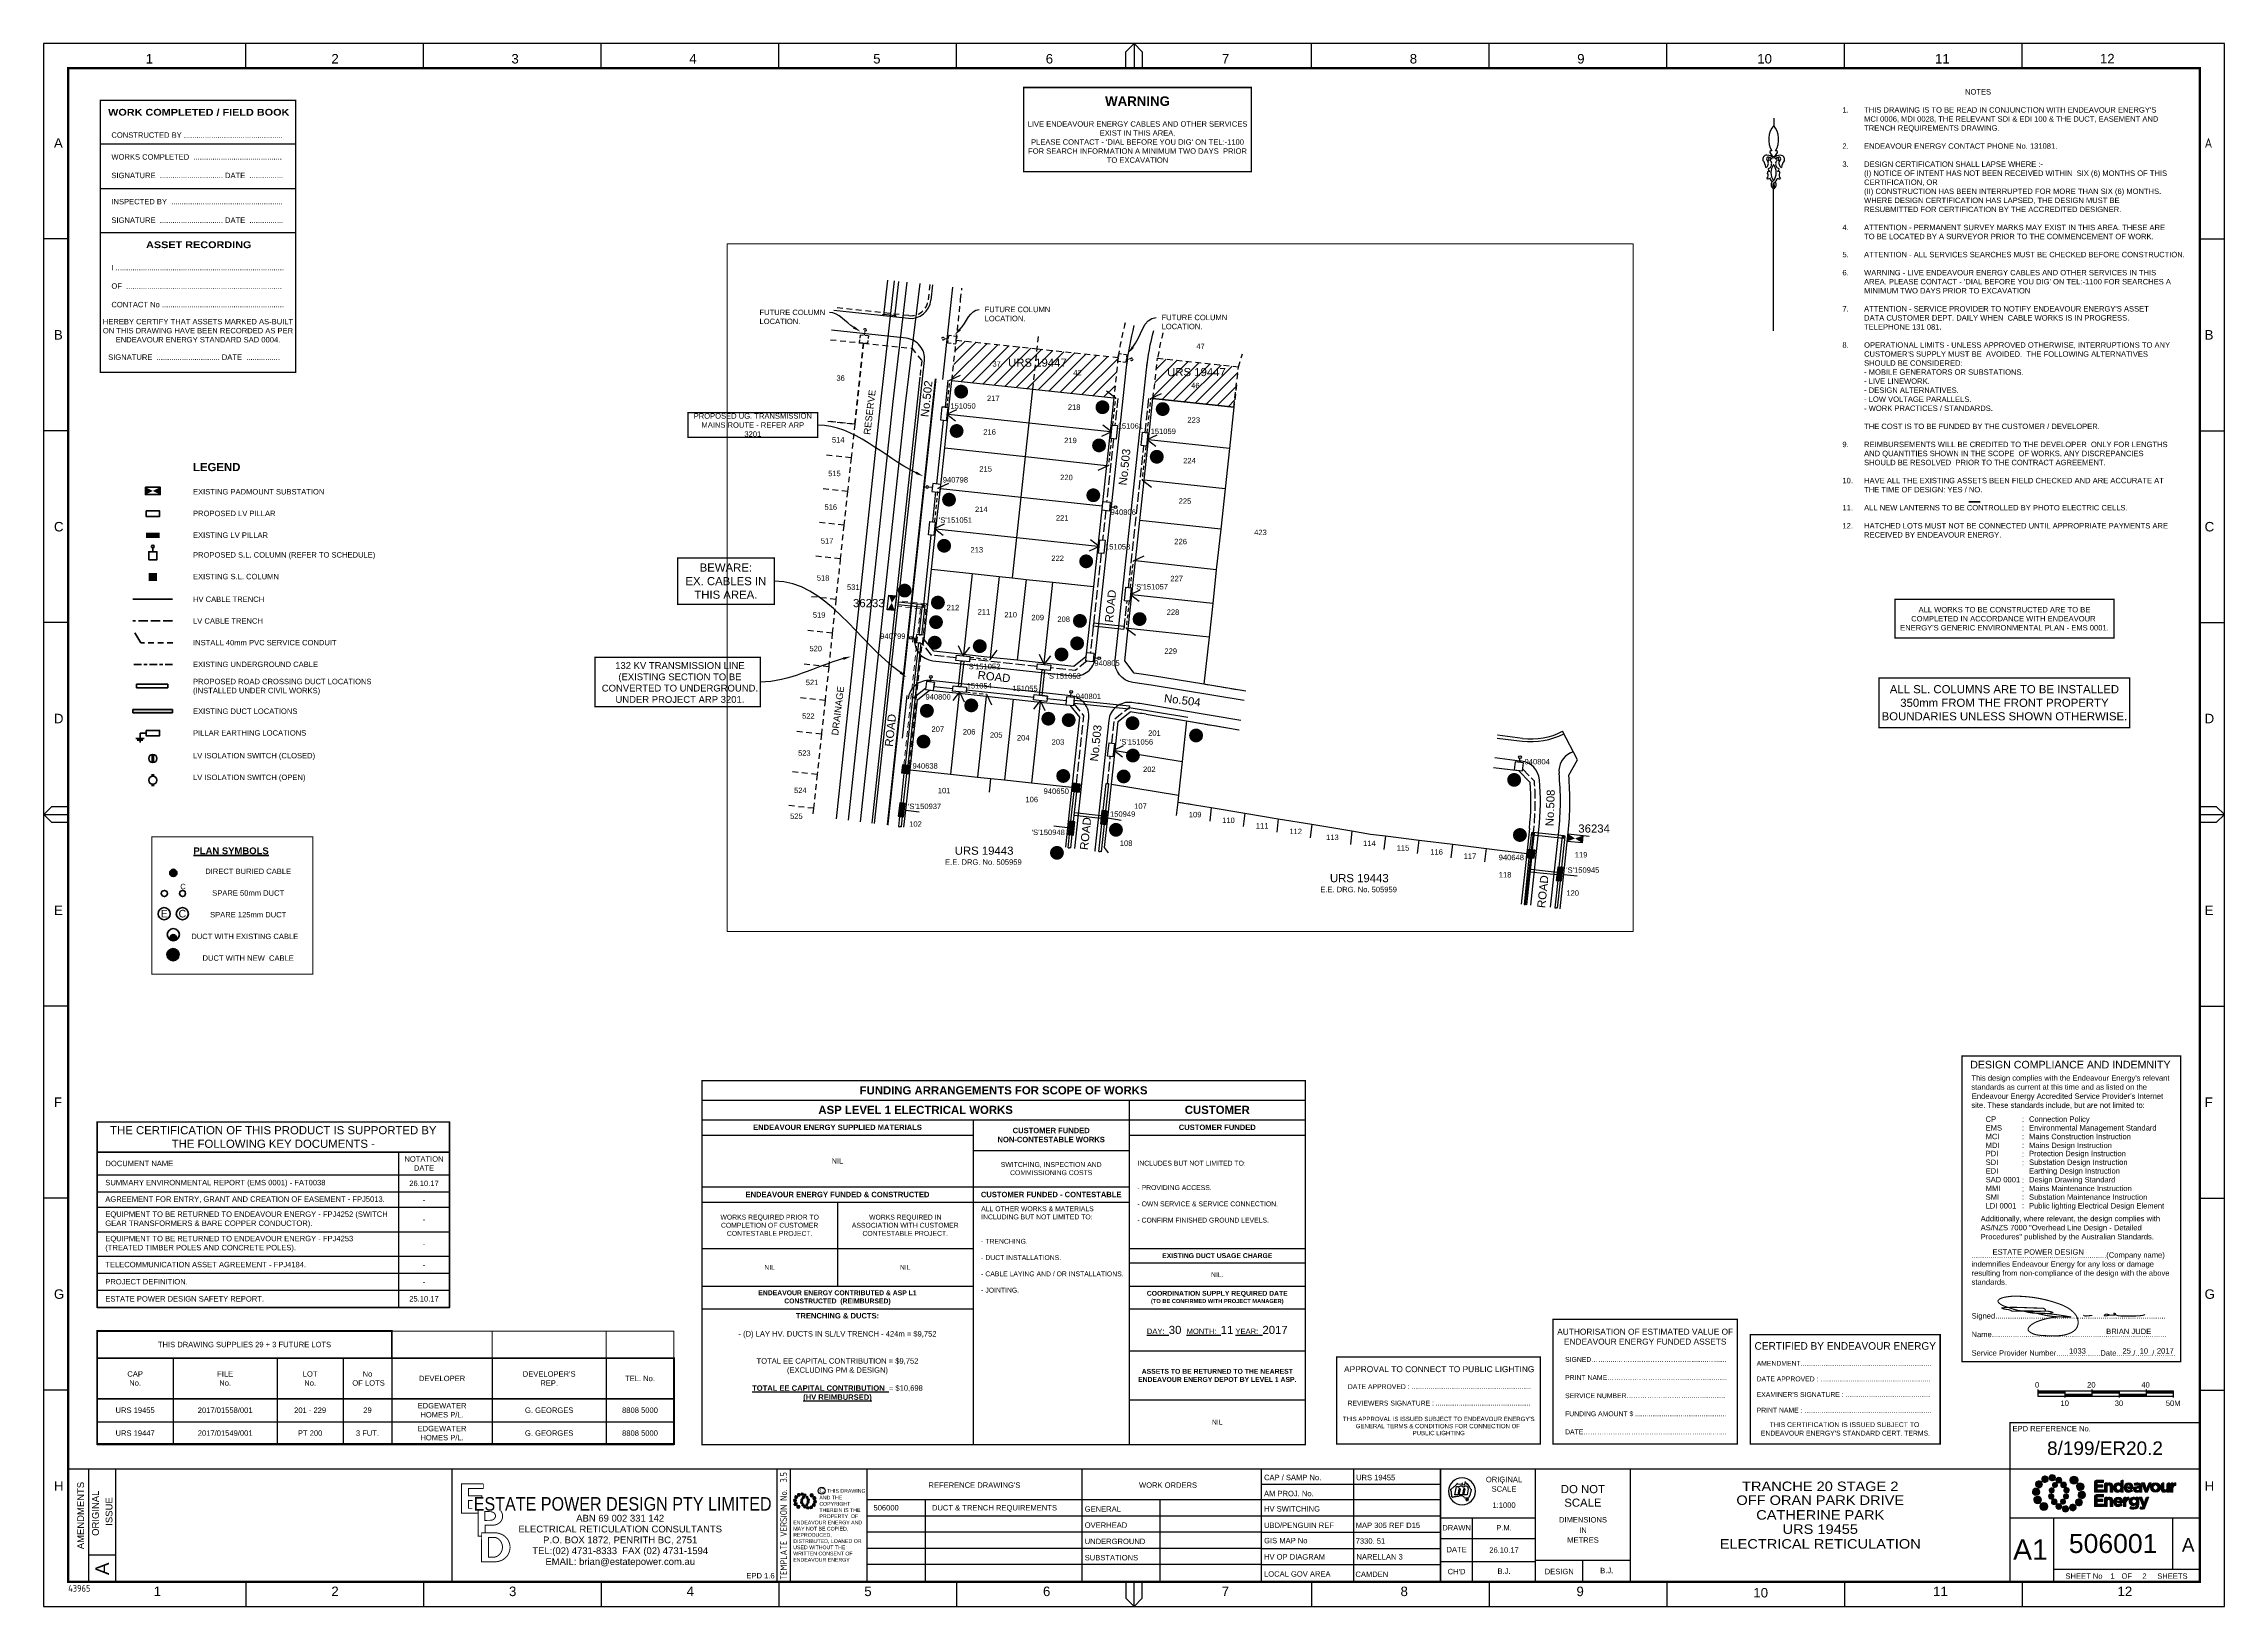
# Paper-space layout 'Retic' of a CAD drawing. Header units: metres. Extents: x 6 to 810, y -5 to 571.
# The model-space entities are those that its viewports show. They can reach past a viewport. Long polylines and large blocks are cut down to what shows.
import ezdxf
from ezdxf import colors
from ezdxf.entities.mleader import LeaderData, LeaderLine
from ezdxf.enums import TextEntityAlignment as Align
from ezdxf.math import Vec2, Vec3

# ---------------------------------------------------------------- set-up
doc = ezdxf.new("R2010")
doc.units = ezdxf.units.M
doc.header["$LTSCALE"] = 0.7
for name, pattern in [('Cable Exist UG', [8.2, 4, -1.2, 1.8, -1.2]), ('Dash', [5, 3, -2]), ('IE Trench LV', [6.5, 5, -1.5]), ('PHANTOM2', [31.75, 15.875, -3.175, 3.175, -3.175, 3.175, -3.175])]:
    doc.linetypes.add(name, pattern=pattern)
for name, color, linetype in [('_User Miscellaneous1', 3, 'Continuous'), ('_User Miscellaneous11', 7, 'Continuous'), ('_User Miscellaneous3', 11, 'Continuous'), ('_User Miscellaneous4', 7, 'Continuous'), ('_User Miscellaneous6', 7, 'Continuous'), ('_User Miscellaneous7', 150, 'Continuous'), ('_User Miscellaneous8', 7, 'Continuous'), ('Cadastre Developer_SP_NEW', 4, 'Continuous'), ('Cadastre Roads_SP_NEW', 8, 'Continuous'), ('Duct_SP_NEW', 2, 'Continuous'), ('Notes', 7, 'Continuous'), ('OH_Details_SP_MISC', 7, 'Continuous'), ('Services_SP_NEW_UG', 2, 'Continuous'), ('Sub_SP_EXT', 7, 'Continuous'), ('SupportsUG_SP_EXT', 7, 'Continuous'), ('SupportsUG_SP_LV_EXT', 7, 'Continuous'), ('SupportsUG_SP_LV_NEW', 2, 'Continuous'), ('SupportsUG_SP_LV_SL_EXT', 7, 'Continuous'), ('SupportsUG_SP_LV_SL_NEW', 2, 'Continuous'), ('Trench_SP_NEW', 2, 'Continuous'), ('UG_Details_SP_MISC', 7, 'Continuous')]:
    doc.layers.add(name, color=color, linetype=linetype)
doc.layers.add('_User Miscellaneous5', color=7, linetype='Continuous', lineweight=35)
doc.layers.add('Cadastre Easements_SP_EXT', color=9, linetype='Continuous', lineweight=5)
doc.layers.add('_User Notes', color=7, linetype='Continuous', plot=False)
doc.layers.add('Viewports', color=8, linetype='Continuous', plot=False)
doc.styles.add('ARIAL', font='arial.ttf', dxfattribs={"height": 2})
doc.styles.add('COLUMN_LABEL', font='arial.ttf')
doc.styles.add('dotfont', font='dotfont.shx')
doc.styles.add('iecISOCP', font='isocp.shx')
doc.styles.add('POLE_LABEL', font='arial.ttf')
doc.styles.add('SL_LABEL', font='arial.ttf')
doc.styles.get("Standard").update_dxf_attribs({"font": 'arial.ttf'})
doc.styles.add('style1', font='iso3098b.shx')
doc.styles.add('STYLE2', font='')
doc.styles.get('STYLE2').set_extended_font_data('Arial Black')
doc.linetypes.add('IE Trench HV', pattern='A,8,-2,["/",style1,S=2.5,R=0,X=0.1,Y=-1],-4.5', length=14.5)

# ---------------------------------------------------------------- blocks, each defined once
blk = doc.blocks.new('EE_LOGO_SMALL')
at = {"layer": 'Notes'}
h = blk.add_hatch(color=256, dxfattribs=at)
edge = h.paths.add_edge_path()
edge.add_spline(control_points=[(-8.4, 2), (-9.2, 2), (-9.8, 1.4), (-9.8, 0.7), (-9.9, -0.1), (-9.3, -0.7), (-8.6, -0.8), (-7.8, -0.8), (-7.2, -0.2), (-7.1, 0.5), (-7.1, 1.3), (-7.7, 1.9), (-8.4, 2)], knot_values=[0, 0, 0, 0, 1, 1, 1, 2, 2, 2, 3, 3, 3, 4, 4, 4, 4], degree=3, periodic=0)
h = blk.add_hatch(color=256, dxfattribs=at)
edge = h.paths.add_edge_path()
edge.add_spline(control_points=[(-6.8, 4.5), (-7.4, 4.8), (-8.2, 4.6), (-8.6, 4), (-8.9, 3.4), (-8.7, 2.6), (-8.1, 2.2), (-7.5, 1.9), (-6.7, 2.1), (-6.3, 2.7), (-6, 3.3), (-6.2, 4.1), (-6.8, 4.5)], knot_values=[0, 0, 0, 0, 1, 1, 1, 2, 2, 2, 3, 3, 3, 4, 4, 4, 4], degree=3, periodic=0)
h = blk.add_hatch(color=256, dxfattribs=at)
edge = h.paths.add_edge_path()
edge.add_spline(control_points=[(-4.2, 5.9), (-4.6, 6.5), (-5.3, 6.6), (-5.9, 6.3), (-6.4, 5.9), (-6.6, 5.1), (-6.2, 4.6), (-5.9, 4), (-5.1, 3.8), (-4.6, 4.2), (-4, 4.6), (-3.8, 5.3), (-4.2, 5.9)], knot_values=[0, 0, 0, 0, 1, 1, 1, 2, 2, 2, 3, 3, 3, 4, 4, 4, 4], degree=3, periodic=0)
h = blk.add_hatch(color=256, dxfattribs=at)
edge = h.paths.add_edge_path()
edge.add_spline(control_points=[(-1.3, 5.9), (-1.4, 6.5), (-2, 7), (-2.6, 6.9), (-3.3, 6.9), (-3.7, 6.3), (-3.7, 5.6), (-3.6, 5), (-3, 4.5), (-2.4, 4.6), (-1.7, 4.7), (-1.3, 5.2), (-1.3, 5.9)], knot_values=[0, 0, 0, 0, 1, 1, 1, 2, 2, 2, 3, 3, 3, 4, 4, 4, 4], degree=3, periodic=0)
h = blk.add_hatch(color=256, dxfattribs=at)
edge = h.paths.add_edge_path()
edge.add_spline(control_points=[(-2.5, 2.1), (-3, 2.2), (-3.5, 1.9), (-3.6, 1.3), (-3.7, 0.8), (-3.4, 0.3), (-2.9, 0.2), (-2.4, 0.1), (-1.9, 0.4), (-1.8, 0.9), (-1.7, 1.5), (-2, 2), (-2.5, 2.1)], knot_values=[0, 0, 0, 0, 1, 1, 1, 2, 2, 2, 3, 3, 3, 4, 4, 4, 4], degree=3, periodic=0)
h = blk.add_hatch(color=256, dxfattribs=at)
edge = h.paths.add_edge_path()
edge.add_spline(control_points=[(1, 4.9), (1, 4.3), (0.5, 3.8), (-0.1, 3.8), (-0.7, 3.8), (-1.2, 4.3), (-1.2, 4.9), (-1.2, 5.5), (-0.7, 6), (-0.1, 6), (0.5, 6), (1, 5.5), (1, 4.9)], knot_values=[0, 0, 0, 0, 1, 1, 1, 2, 2, 2, 3, 3, 3, 4, 4, 4, 4], degree=3, periodic=0)
edge = h.paths.add_edge_path()
edge.add_spline(control_points=[(-1.4, 4), (-1.9, 4.1), (-2.4, 3.8), (-2.5, 3.3), (-2.6, 2.7), (-2.3, 2.2), (-1.8, 2.1), (-1.3, 2), (-0.7, 2.3), (-0.6, 2.9), (-0.5, 3.4), (-0.9, 3.9), (-1.4, 4)], knot_values=[0, 0, 0, 0, 1, 1, 1, 2, 2, 2, 3, 3, 3, 4, 4, 4, 4], degree=3, periodic=0)
h = blk.add_hatch(color=256, dxfattribs=at)
edge = h.paths.add_edge_path()
edge.add_spline(control_points=[(2.3, 2.4), (2.8, 2.8), (2.8, 3.4), (2.4, 3.9), (2, 4.3), (1.4, 4.3), (0.9, 3.9), (0.5, 3.6), (0.5, 2.9), (0.9, 2.5), (1.2, 2), (1.9, 2), (2.3, 2.4)], knot_values=[0, 0, 0, 0, 1, 1, 1, 2, 2, 2, 3, 3, 3, 4, 4, 4, 4], degree=3, periodic=0)
edge = h.paths.add_edge_path()
edge.add_spline(control_points=[(1, 4.9), (1, 4.3), (0.5, 3.8), (-0.1, 3.8), (-0.7, 3.8), (-1.2, 4.3), (-1.2, 4.9), (-1.2, 5.5), (-0.7, 6), (-0.1, 6), (0.5, 6), (1, 5.5), (1, 4.9)], knot_values=[0, 0, 0, 0, 1, 1, 1, 2, 2, 2, 3, 3, 3, 4, 4, 4, 4], degree=3, periodic=0)
h = blk.add_hatch(color=256, dxfattribs=at)
edge = h.paths.add_edge_path()
edge.add_spline(control_points=[(1, 4.9), (1, 4.3), (0.5, 3.8), (-0.1, 3.8), (-0.7, 3.8), (-1.2, 4.3), (-1.2, 4.9), (-1.2, 5.5), (-0.7, 6), (-0.1, 6), (0.5, 6), (1, 5.5), (1, 4.9)], knot_values=[0, 0, 0, 0, 1, 1, 1, 2, 2, 2, 3, 3, 3, 4, 4, 4, 4], degree=3, periodic=0)
edge = h.paths.add_edge_path(flags=16)
edge.add_spline(control_points=[(1, 4.9), (1, 4.3), (0.5, 3.8), (-0.1, 3.8), (-0.7, 3.8), (-1.2, 4.3), (-1.2, 4.9), (-1.2, 5.5), (-0.7, 6), (-0.1, 6), (0.5, 6), (1, 5.5), (1, 4.9)], knot_values=[0, 0, 0, 0, 1, 1, 1, 2, 2, 2, 3, 3, 3, 4, 4, 4, 4], degree=3, periodic=0)
h = blk.add_hatch(color=256, dxfattribs=at)
edge = h.paths.add_edge_path()
edge.add_spline(control_points=[(3, 0.2), (3.5, 0.3), (3.8, 0.9), (3.7, 1.4), (3.6, 1.9), (3, 2.3), (2.5, 2.1), (1.9, 2), (1.6, 1.4), (1.8, 0.9), (1.9, 0.4), (2.5, 0.1), (3, 0.2)], knot_values=[0, 0, 0, 0, 1, 1, 1, 2, 2, 2, 3, 3, 3, 4, 4, 4, 4], degree=3, periodic=0)
h = blk.add_hatch(color=256, dxfattribs=at)
edge = h.paths.add_edge_path()
edge.add_spline(control_points=[(7, 4.9), (7, 4), (6.3, 3.4), (5.5, 3.4), (4.6, 3.4), (4, 4), (4, 4.9), (4, 5.7), (4.6, 6.4), (5.5, 6.4), (6.3, 6.4), (7, 5.7), (7, 4.9)], knot_values=[0, 0, 0, 0, 1, 1, 1, 2, 2, 2, 3, 3, 3, 4, 4, 4, 4], degree=3, periodic=0)
h = blk.add_hatch(color=256, dxfattribs=at)
edge = h.paths.add_edge_path()
edge.add_spline(control_points=[(8.4, 1.1), (9.1, 1.5), (9.4, 2.3), (9.1, 3), (8.8, 3.7), (7.9, 4.1), (7.2, 3.8), (6.5, 3.4), (6.2, 2.6), (6.5, 1.9), (6.8, 1.2), (7.7, 0.8), (8.4, 1.1)], knot_values=[0, 0, 0, 0, 1, 1, 1, 2, 2, 2, 3, 3, 3, 4, 4, 4, 4], degree=3, periodic=0)
h = blk.add_hatch(color=256, dxfattribs=at)
edge = h.paths.add_edge_path()
edge.add_spline(control_points=[(8.3, -1.9), (9, -1.9), (9.7, -1.4), (9.7, -0.6), (9.7, 0.1), (9.2, 0.8), (8.4, 0.8), (7.7, 0.8), (7, 0.3), (7, -0.5), (6.9, -1.2), (7.5, -1.9), (8.3, -1.9)], knot_values=[0, 0, 0, 0, 1, 1, 1, 2, 2, 2, 3, 3, 3, 4, 4, 4, 4], degree=3, periodic=0)
h = blk.add_hatch(color=256, dxfattribs=at)
edge = h.paths.add_edge_path()
edge.add_spline(control_points=[(-8.5, -1.1), (-9.2, -1.4), (-9.6, -2.3), (-9.3, -3), (-8.9, -3.7), (-8.1, -4), (-7.4, -3.7), (-6.7, -3.4), (-6.3, -2.5), (-6.6, -1.8), (-7, -1.1), (-7.8, -0.8), (-8.5, -1.1)], knot_values=[0, 0, 0, 0, 1, 1, 1, 2, 2, 2, 3, 3, 3, 4, 4, 4, 4], degree=3, periodic=0)
h = blk.add_hatch(color=256, dxfattribs=at)
edge = h.paths.add_edge_path()
edge.add_spline(control_points=[(-7.1, -4.8), (-7.1, -4), (-6.5, -3.3), (-5.6, -3.3), (-4.8, -3.3), (-4.1, -4), (-4.1, -4.8), (-4.1, -5.7), (-4.8, -6.3), (-5.6, -6.3), (-6.5, -6.3), (-7.1, -5.7), (-7.1, -4.8)], knot_values=[0, 0, 0, 0, 1, 1, 1, 2, 2, 2, 3, 3, 3, 4, 4, 4, 4], degree=3, periodic=0)
h = blk.add_hatch(color=256, dxfattribs=at)
edge = h.paths.add_edge_path()
edge.add_spline(control_points=[(-3.1, -0.2), (-3.7, -0.3), (-4, -0.8), (-3.8, -1.4), (-3.7, -1.9), (-3.2, -2.2), (-2.6, -2.1), (-2.1, -1.9), (-1.8, -1.4), (-1.9, -0.9), (-2.1, -0.3), (-2.6, 0), (-3.1, -0.2)], knot_values=[0, 0, 0, 0, 1, 1, 1, 2, 2, 2, 3, 3, 3, 4, 4, 4, 4], degree=3, periodic=0)
h = blk.add_hatch(color=256, dxfattribs=at)
edge = h.paths.add_edge_path()
edge.add_spline(control_points=[(-2.5, -2.3), (-2.9, -2.7), (-3, -3.4), (-2.6, -3.8), (-2.2, -4.2), (-1.5, -4.3), (-1.1, -3.9), (-0.7, -3.5), (-0.6, -2.8), (-1, -2.4), (-1.4, -2), (-2, -1.9), (-2.5, -2.3)], knot_values=[0, 0, 0, 0, 1, 1, 1, 2, 2, 2, 3, 3, 3, 4, 4, 4, 4], degree=3, periodic=0)
h = blk.add_hatch(color=256, dxfattribs=at)
edge = h.paths.add_edge_path()
edge.add_spline(control_points=[(-1.2, -4.8), (-1.2, -4.2), (-0.7, -3.7), (-0.1, -3.7), (0.5, -3.7), (1, -4.2), (1, -4.8), (1, -5.4), (0.5, -5.9), (-0.1, -5.9), (-0.7, -5.9), (-1.2, -5.4), (-1.2, -4.8)], knot_values=[0, 0, 0, 0, 1, 1, 1, 2, 2, 2, 3, 3, 3, 4, 4, 4, 4], degree=3, periodic=0)
h = blk.add_hatch(color=256, dxfattribs=at)
edge = h.paths.add_edge_path()
edge.add_spline(control_points=[(1.2, -3.9), (1.7, -4.1), (2.2, -3.7), (2.3, -3.2), (2.5, -2.7), (2.1, -2.2), (1.6, -2.1), (1.1, -2), (0.6, -2.3), (0.5, -2.8), (0.4, -3.3), (0.7, -3.8), (1.2, -3.9)], knot_values=[0, 0, 0, 0, 1, 1, 1, 2, 2, 2, 3, 3, 3, 4, 4, 4, 4], degree=3, periodic=0)
h = blk.add_hatch(color=256, dxfattribs=at)
edge = h.paths.add_edge_path()
edge.add_spline(control_points=[(1.2, -5.8), (1.3, -6.5), (1.8, -6.9), (2.5, -6.9), (3.1, -6.8), (3.6, -6.2), (3.5, -5.6), (3.4, -5), (2.9, -4.5), (2.2, -4.6), (1.6, -4.6), (1.1, -5.2), (1.2, -5.8)], knot_values=[0, 0, 0, 0, 1, 1, 1, 2, 2, 2, 3, 3, 3, 4, 4, 4, 4], degree=3, periodic=0)
h = blk.add_hatch(color=256, dxfattribs=at)
edge = h.paths.add_edge_path()
edge.add_spline(control_points=[(2.4, -2), (2.9, -2.1), (3.4, -1.8), (3.5, -1.3), (3.6, -0.8), (3.3, -0.3), (2.8, -0.2), (2.2, -0.1), (1.7, -0.4), (1.6, -0.9), (1.5, -1.4), (1.8, -1.9), (2.4, -2)], knot_values=[0, 0, 0, 0, 1, 1, 1, 2, 2, 2, 3, 3, 3, 4, 4, 4, 4], degree=3, periodic=0)
h = blk.add_hatch(color=256, dxfattribs=at)
edge = h.paths.add_edge_path()
edge.add_spline(control_points=[(4, -5.8), (4.4, -6.4), (5.2, -6.6), (5.7, -6.2), (6.3, -5.8), (6.5, -5.1), (6.1, -4.5), (5.7, -4), (5, -3.8), (4.4, -4.2), (3.8, -4.5), (3.7, -5.3), (4, -5.8)], knot_values=[0, 0, 0, 0, 1, 1, 1, 2, 2, 2, 3, 3, 3, 4, 4, 4, 4], degree=3, periodic=0)
h = blk.add_hatch(color=256, dxfattribs=at)
edge = h.paths.add_edge_path()
edge.add_spline(control_points=[(6.7, -4.4), (7.3, -4.8), (8.1, -4.6), (8.4, -4), (8.8, -3.3), (8.6, -2.6), (8, -2.2), (7.3, -1.8), (6.6, -2.1), (6.2, -2.7), (5.8, -3.3), (6, -4.1), (6.7, -4.4)], knot_values=[0, 0, 0, 0, 1, 1, 1, 2, 2, 2, 3, 3, 3, 4, 4, 4, 4], degree=3, periodic=0)
at = {"layer": 'Notes', "lineweight": 0}
for points in [[(1.8, 2.1), (1.8, 2.1)], [(-2, -2.1), (-2, -2.1)]]:
    blk.add_lwpolyline(points, dxfattribs=at)
for points in [[(-8.4, 2), (-9.2, 2), (-9.8, 1.4), (-9.8, 0.7), (-9.9, -0.1), (-9.3, -0.7), (-8.6, -0.8), (-7.8, -0.8), (-7.2, -0.2), (-7.1, 0.5), (-7.1, 1.3), (-7.7, 1.9), (-8.4, 2)], [(-6.8, 4.5), (-7.4, 4.8), (-8.2, 4.6), (-8.6, 4), (-8.9, 3.4), (-8.7, 2.6), (-8.1, 2.2), (-7.5, 1.9), (-6.7, 2.1), (-6.3, 2.7), (-6, 3.3), (-6.2, 4.1), (-6.8, 4.5)], [(-4.2, 5.9), (-4.6, 6.5), (-5.3, 6.6), (-5.9, 6.3), (-6.4, 5.9), (-6.6, 5.1), (-6.2, 4.6), (-5.9, 4), (-5.1, 3.8), (-4.6, 4.2), (-4, 4.6), (-3.8, 5.3), (-4.2, 5.9)], [(-1.3, 5.9), (-1.4, 6.5), (-2, 7), (-2.6, 6.9), (-3.3, 6.9), (-3.7, 6.3), (-3.7, 5.6), (-3.6, 5), (-3, 4.5), (-2.4, 4.6), (-1.7, 4.7), (-1.3, 5.2), (-1.3, 5.9)], [(-2.5, 2.1), (-3, 2.2), (-3.5, 1.9), (-3.6, 1.3), (-3.7, 0.8), (-3.4, 0.3), (-2.9, 0.2), (-2.4, 0.1), (-1.9, 0.4), (-1.8, 0.9), (-1.7, 1.5), (-2, 2), (-2.5, 2.1)], [(-1.4, 4), (-1.9, 4.1), (-2.4, 3.8), (-2.5, 3.3), (-2.6, 2.7), (-2.3, 2.2), (-1.8, 2.1), (-1.3, 2), (-0.7, 2.3), (-0.6, 2.9), (-0.5, 3.4), (-0.9, 3.9), (-1.4, 4)], [(1, 4.9), (1, 4.3), (0.5, 3.8), (-0.1, 3.8), (-0.7, 3.8), (-1.2, 4.3), (-1.2, 4.9), (-1.2, 5.5), (-0.7, 6), (-0.1, 6), (0.5, 6), (1, 5.5), (1, 4.9)], [(1, 4.9), (1, 4.3), (0.5, 3.8), (-0.1, 3.8), (-0.7, 3.8), (-1.2, 4.3), (-1.2, 4.9), (-1.2, 5.5), (-0.7, 6), (-0.1, 6), (0.5, 6), (1, 5.5), (1, 4.9)], [(2.3, 2.4), (2.8, 2.8), (2.8, 3.4), (2.4, 3.9), (2, 4.3), (1.4, 4.3), (0.9, 3.9), (0.5, 3.6), (0.5, 2.9), (0.9, 2.5), (1.2, 2), (1.9, 2), (2.3, 2.4)], [(3, 0.2), (3.5, 0.3), (3.8, 0.9), (3.7, 1.4), (3.6, 1.9), (3, 2.3), (2.5, 2.1), (1.9, 2), (1.6, 1.4), (1.8, 0.9), (1.9, 0.4), (2.5, 0.1), (3, 0.2)], [(7, 4.9), (7, 4), (6.3, 3.4), (5.5, 3.4), (4.6, 3.4), (4, 4), (4, 4.9), (4, 5.7), (4.6, 6.4), (5.5, 6.4), (6.3, 6.4), (7, 5.7), (7, 4.9)], [(8.4, 1.1), (9.1, 1.5), (9.4, 2.3), (9.1, 3), (8.8, 3.7), (7.9, 4.1), (7.2, 3.8), (6.5, 3.4), (6.2, 2.6), (6.5, 1.9), (6.8, 1.2), (7.7, 0.8), (8.4, 1.1)], [(8.3, -1.9), (9, -1.9), (9.7, -1.4), (9.7, -0.6), (9.7, 0.1), (9.2, 0.8), (8.4, 0.8), (7.7, 0.8), (7, 0.3), (7, -0.5), (6.9, -1.2), (7.5, -1.9), (8.3, -1.9)], [(-8.5, -1.1), (-9.2, -1.4), (-9.6, -2.3), (-9.3, -3), (-8.9, -3.7), (-8.1, -4), (-7.4, -3.7), (-6.7, -3.4), (-6.3, -2.5), (-6.6, -1.8), (-7, -1.1), (-7.8, -0.8), (-8.5, -1.1)], [(-7.1, -4.8), (-7.1, -4), (-6.5, -3.3), (-5.6, -3.3), (-4.8, -3.3), (-4.1, -4), (-4.1, -4.8), (-4.1, -5.7), (-4.8, -6.3), (-5.6, -6.3), (-6.5, -6.3), (-7.1, -5.7), (-7.1, -4.8)], [(-3.1, -0.2), (-3.7, -0.3), (-4, -0.8), (-3.8, -1.4), (-3.7, -1.9), (-3.2, -2.2), (-2.6, -2.1), (-2.1, -1.9), (-1.8, -1.4), (-1.9, -0.9), (-2.1, -0.3), (-2.6, 0), (-3.1, -0.2)], [(-2.5, -2.3), (-2.9, -2.7), (-3, -3.4), (-2.6, -3.8), (-2.2, -4.2), (-1.5, -4.3), (-1.1, -3.9), (-0.7, -3.5), (-0.6, -2.8), (-1, -2.4), (-1.4, -2), (-2, -1.9), (-2.5, -2.3)], [(-1.2, -4.8), (-1.2, -4.2), (-0.7, -3.7), (-0.1, -3.7), (0.5, -3.7), (1, -4.2), (1, -4.8), (1, -5.4), (0.5, -5.9), (-0.1, -5.9), (-0.7, -5.9), (-1.2, -5.4), (-1.2, -4.8)], [(1.2, -3.9), (1.7, -4.1), (2.2, -3.7), (2.3, -3.2), (2.5, -2.7), (2.1, -2.2), (1.6, -2.1), (1.1, -2), (0.6, -2.3), (0.5, -2.8), (0.4, -3.3), (0.7, -3.8), (1.2, -3.9)], [(1.2, -5.8), (1.3, -6.5), (1.8, -6.9), (2.5, -6.9), (3.1, -6.8), (3.6, -6.2), (3.5, -5.6), (3.4, -5), (2.9, -4.5), (2.2, -4.6), (1.6, -4.6), (1.1, -5.2), (1.2, -5.8)], [(2.4, -2), (2.9, -2.1), (3.4, -1.8), (3.5, -1.3), (3.6, -0.8), (3.3, -0.3), (2.8, -0.2), (2.2, -0.1), (1.7, -0.4), (1.6, -0.9), (1.5, -1.4), (1.8, -1.9), (2.4, -2)], [(4, -5.8), (4.4, -6.4), (5.2, -6.6), (5.7, -6.2), (6.3, -5.8), (6.5, -5.1), (6.1, -4.5), (5.7, -4), (5, -3.8), (4.4, -4.2), (3.8, -4.5), (3.7, -5.3), (4, -5.8)], [(6.7, -4.4), (7.3, -4.8), (8.1, -4.6), (8.4, -4), (8.8, -3.3), (8.6, -2.6), (8, -2.2), (7.3, -1.8), (6.6, -2.1), (6.2, -2.7), (5.8, -3.3), (6, -4.1), (6.7, -4.4)]]:
    blk.add_open_spline(points, degree=3, knots=[0, 0, 0, 0, 1, 1, 1, 2, 2, 2, 3, 3, 3, 4, 4, 4, 4], dxfattribs=at)
blk = doc.blocks.new('EE_COPYRIGHT_A1')
at = {"layer": 'Notes'}
blk.add_circle((9.53, -0.82), 1.15, dxfattribs=at)
at = {"xscale": 0.4, "yscale": 0.4, "zscale": 0.4}
blk.add_blockref('EE_LOGO_SMALL', (3.96, -4.29), dxfattribs=at)
at = {"layer": 'Notes', "insert": (0, 0), "char_height": 1.25, "width": 24.1208, "attachment_point": 1, "style": 'ARIAL'}
blk.add_mtext('\\pt8.75;               ^I{\\H1.2x;C } THIS DRAWING\\P\\pi-8.75,l8.75,t8.75,20;       ^IAND THE ^I\\P\\pi0,t8.75;COPYRIGHT\\P\\pi-8.75,t1.25,8.75;^I^ITHEREIN IS THE PROPERTY  OF \\P\\pi0,l0,t1.25;ENDEAVOUR ENERGY AND MAY NOT BE COPIED, REPRODUCED, DISTRIBUTED, LOANED OR USED WITHOUT THE WRITTEN CONSENT OF ENDEAVOUR ENERGY', dxfattribs=at)
blk = doc.blocks.new('A1_FRAME_TITLE')
at = {"layer": '_User Miscellaneous1'}
h = blk.add_hatch(color=256, dxfattribs=at)
edge = h.paths.add_edge_path()
edge.add_spline(control_points=[(749.41, 40.6), (748.67, 40.64), (748.03, 40.07), (747.99, 39.32), (747.94, 38.58), (748.51, 37.94), (749.26, 37.89), (750.01, 37.85), (750.65, 38.42), (750.69, 39.17), (750.73, 39.92), (750.16, 40.56), (749.41, 40.6)], knot_values=[0, 0, 0, 0, 1, 1, 1, 2, 2, 2, 3, 3, 3, 4, 4, 4, 4], degree=3, periodic=0)
h = blk.add_hatch(color=256, dxfattribs=at)
edge = h.paths.add_edge_path()
edge.add_spline(control_points=[(751.02, 43.12), (750.41, 43.47), (749.62, 43.27), (749.26, 42.65), (748.9, 42.04), (749.11, 41.25), (749.72, 40.89), (750.34, 40.53), (751.13, 40.74), (751.48, 41.36), (751.84, 41.97), (751.64, 42.76), (751.02, 43.12)], knot_values=[0, 0, 0, 0, 1, 1, 1, 2, 2, 2, 3, 3, 3, 4, 4, 4, 4], degree=3, periodic=0)
h = blk.add_hatch(color=256, dxfattribs=at)
edge = h.paths.add_edge_path()
edge.add_spline(control_points=[(753.63, 44.54), (753.27, 45.1), (752.51, 45.27), (751.94, 44.9), (751.38, 44.54), (751.21, 43.78), (751.58, 43.21), (751.95, 42.65), (752.7, 42.48), (753.27, 42.85), (753.84, 43.21), (754, 43.97), (753.63, 44.54)], knot_values=[0, 0, 0, 0, 1, 1, 1, 2, 2, 2, 3, 3, 3, 4, 4, 4, 4], degree=3, periodic=0)
h = blk.add_hatch(color=256, dxfattribs=at)
edge = h.paths.add_edge_path()
edge.add_spline(control_points=[(755.32, 40.72), (754.81, 40.83), (754.31, 40.51), (754.2, 40), (754.09, 39.49), (754.41, 38.98), (754.92, 38.87), (755.43, 38.76), (755.94, 39.08), (756.05, 39.59), (756.16, 40.1), (755.83, 40.61), (755.32, 40.72)], knot_values=[0, 0, 0, 0, 1, 1, 1, 2, 2, 2, 3, 3, 3, 4, 4, 4, 4], degree=3, periodic=0)
h = blk.add_hatch(color=256, dxfattribs=at)
edge = h.paths.add_edge_path()
edge.add_spline(control_points=[(756.48, 44.53), (756.41, 45.17), (755.84, 45.63), (755.21, 45.57), (754.57, 45.5), (754.1, 44.93), (754.17, 44.3), (754.23, 43.66), (754.8, 43.19), (755.44, 43.26), (756.08, 43.32), (756.54, 43.89), (756.48, 44.53)], knot_values=[0, 0, 0, 0, 1, 1, 1, 2, 2, 2, 3, 3, 3, 4, 4, 4, 4], degree=3, periodic=0)
h = blk.add_hatch(color=256, dxfattribs=at)
edge = h.paths.add_edge_path()
edge.add_spline(control_points=[(758.84, 43.52), (758.84, 42.92), (758.35, 42.44), (757.75, 42.44), (757.15, 42.44), (756.67, 42.92), (756.67, 43.52), (756.67, 44.12), (757.15, 44.61), (757.75, 44.61), (758.35, 44.61), (758.84, 44.12), (758.84, 43.52)], knot_values=[0, 0, 0, 0, 1, 1, 1, 2, 2, 2, 3, 3, 3, 4, 4, 4, 4], degree=3, periodic=0)
edge = h.paths.add_edge_path()
edge.add_spline(control_points=[(756.46, 42.63), (755.95, 42.74), (755.45, 42.42), (755.34, 41.91), (755.23, 41.4), (755.55, 40.89), (756.06, 40.78), (756.57, 40.67), (757.08, 41), (757.19, 41.51), (757.3, 42.02), (756.97, 42.52), (756.46, 42.63)], knot_values=[0, 0, 0, 0, 1, 1, 1, 2, 2, 2, 3, 3, 3, 4, 4, 4, 4], degree=3, periodic=0)
h = blk.add_hatch(color=256, dxfattribs=at)
edge = h.paths.add_edge_path()
edge.add_spline(control_points=[(760.16, 41.02), (760.59, 41.41), (760.63, 42.07), (760.24, 42.5), (759.86, 42.94), (759.2, 42.97), (758.76, 42.59), (758.33, 42.2), (758.3, 41.54), (758.68, 41.11), (759.07, 40.68), (759.73, 40.64), (760.16, 41.02)], knot_values=[0, 0, 0, 0, 1, 1, 1, 2, 2, 2, 3, 3, 3, 4, 4, 4, 4], degree=3, periodic=0)
edge = h.paths.add_edge_path()
edge.add_spline(control_points=[(758.84, 43.52), (758.84, 42.92), (758.35, 42.44), (757.75, 42.44), (757.15, 42.44), (756.67, 42.92), (756.67, 43.52), (756.67, 44.12), (757.15, 44.61), (757.75, 44.61), (758.35, 44.61), (758.84, 44.12), (758.84, 43.52)], knot_values=[0, 0, 0, 0, 1, 1, 1, 2, 2, 2, 3, 3, 3, 4, 4, 4, 4], degree=3, periodic=0)
h = blk.add_hatch(color=256, dxfattribs=at)
edge = h.paths.add_edge_path()
edge.add_spline(control_points=[(758.84, 43.52), (758.84, 42.92), (758.35, 42.44), (757.75, 42.44), (757.15, 42.44), (756.67, 42.92), (756.67, 43.52), (756.67, 44.12), (757.15, 44.61), (757.75, 44.61), (758.35, 44.61), (758.84, 44.12), (758.84, 43.52)], knot_values=[0, 0, 0, 0, 1, 1, 1, 2, 2, 2, 3, 3, 3, 4, 4, 4, 4], degree=3, periodic=0)
edge = h.paths.add_edge_path(flags=16)
edge.add_spline(control_points=[(758.84, 43.52), (758.84, 42.92), (758.35, 42.44), (757.75, 42.44), (757.15, 42.44), (756.67, 42.92), (756.67, 43.52), (756.67, 44.12), (757.15, 44.61), (757.75, 44.61), (758.35, 44.61), (758.84, 44.12), (758.84, 43.52)], knot_values=[0, 0, 0, 0, 1, 1, 1, 2, 2, 2, 3, 3, 3, 4, 4, 4, 4], degree=3, periodic=0)
h = blk.add_hatch(color=256, dxfattribs=at)
edge = h.paths.add_edge_path()
edge.add_spline(control_points=[(760.81, 38.84), (761.34, 38.98), (761.66, 39.53), (761.52, 40.06), (761.38, 40.59), (760.83, 40.91), (760.3, 40.77), (759.77, 40.63), (759.45, 40.08), (759.59, 39.55), (759.73, 39.02), (760.28, 38.7), (760.81, 38.84)], knot_values=[0, 0, 0, 0, 1, 1, 1, 2, 2, 2, 3, 3, 3, 4, 4, 4, 4], degree=3, periodic=0)
h = blk.add_hatch(color=256, dxfattribs=at)
edge = h.paths.add_edge_path()
edge.add_spline(control_points=[(764.82, 43.52), (764.82, 42.69), (764.14, 42.01), (763.31, 42.01), (762.47, 42.01), (761.8, 42.69), (761.8, 43.52), (761.8, 44.36), (762.47, 45.03), (763.31, 45.03), (764.14, 45.03), (764.82, 44.36), (764.82, 43.52)], knot_values=[0, 0, 0, 0, 1, 1, 1, 2, 2, 2, 3, 3, 3, 4, 4, 4, 4], degree=3, periodic=0)
h = blk.add_hatch(color=256, dxfattribs=at)
edge = h.paths.add_edge_path()
edge.add_spline(control_points=[(766.2, 39.79), (766.92, 40.11), (767.25, 40.95), (766.93, 41.67), (766.61, 42.39), (765.77, 42.72), (765.05, 42.4), (764.33, 42.08), (764, 41.24), (764.32, 40.52), (764.64, 39.8), (765.48, 39.47), (766.2, 39.79)], knot_values=[0, 0, 0, 0, 1, 1, 1, 2, 2, 2, 3, 3, 3, 4, 4, 4, 4], degree=3, periodic=0)
h = blk.add_hatch(color=256, dxfattribs=at)
edge = h.paths.add_edge_path()
edge.add_spline(control_points=[(770.9, 39.1), (770.9, 39.1), (770.9, 42.92), (770.9, 42.96), (770.9, 43.01), (770.9, 43.52), (771.46, 43.52), (772.01, 43.52), (774.26, 43.52), (774.26, 43.52), (774.26, 43.52), (774.26, 42.66), (774.26, 42.66), (774.26, 42.66), (771.87, 42.66), (771.87, 42.66), (771.87, 42.66), (771.87, 41.76), (771.87, 41.76), (771.87, 41.76), (773.95, 41.76), (773.95, 41.76), (773.95, 41.76), (773.95, 40.9), (773.95, 40.9), (773.95, 40.9), (771.87, 40.9), (771.87, 40.9), (771.87, 40.9), (771.87, 39.97), (771.87, 39.97), (771.87, 39.97), (774.26, 39.97), (774.26, 39.97), (774.26, 39.97), (774.26, 39.1), (774.26, 39.1), (774.26, 39.1), (770.9, 39.1), (770.9, 39.1)], knot_values=[0, 0, 0, 0, 1, 1, 1, 2, 2, 2, 3, 3, 3, 4, 4, 4, 5, 5, 5, 6, 6, 6, 7, 7, 7, 8, 8, 8, 9, 9, 9, 10, 10, 10, 11, 11, 11, 12, 12, 12, 13, 13, 13, 13], degree=3, periodic=0)
h = blk.add_hatch(color=256, dxfattribs=at)
edge = h.paths.add_edge_path()
edge.add_spline(control_points=[(776.69, 39.1), (776.69, 39.1), (776.69, 40.99), (776.69, 40.99), (776.69, 41.45), (776.48, 41.68), (776.11, 41.68), (775.75, 41.68), (775.51, 41.45), (775.51, 40.99), (775.51, 40.99), (775.51, 39.1), (775.51, 39.1), (775.51, 39.1), (774.55, 39.1), (774.55, 39.1), (774.55, 39.1), (774.56, 41.87), (774.55, 41.93), (774.55, 41.99), (774.55, 42.49), (775.11, 42.49), (775.51, 42.49), (775.51, 42.49), (775.51, 42.49), (775.51, 42.49), (775.51, 42.01), (775.51, 42.01), (775.73, 42.29), (776.02, 42.55), (776.51, 42.55), (777.23, 42.55), (777.65, 42.07), (777.65, 41.29), (777.65, 41.29), (777.65, 39.1), (777.65, 39.1), (777.65, 39.1), (776.69, 39.1), (776.69, 39.1)], knot_values=[0, 0, 0, 0, 1, 1, 1, 2, 2, 2, 3, 3, 3, 4, 4, 4, 5, 5, 5, 6, 6, 6, 7, 7, 7, 8, 8, 8, 9, 9, 9, 10, 10, 10, 11, 11, 11, 12, 12, 12, 13, 13, 13, 13], degree=3, periodic=0)
h = blk.add_hatch(color=256, dxfattribs=at)
edge = h.paths.add_edge_path(flags=16)
edge.add_spline(control_points=[(780.55, 40.79), (780.55, 41.36), (780.18, 41.73), (779.73, 41.73), (779.28, 41.73), (778.9, 41.36), (778.9, 40.79), (778.9, 40.79), (778.9, 40.78), (778.9, 40.78), (778.9, 40.22), (779.28, 39.85), (779.73, 39.85), (780.18, 39.85), (780.55, 40.22), (780.55, 40.78), (780.55, 40.78), (780.55, 40.79), (780.55, 40.79)], knot_values=[0, 0, 0, 0, 1, 1, 1, 2, 2, 2, 3, 3, 3, 4, 4, 4, 5, 5, 5, 6, 6, 6, 6], degree=3, periodic=0)
edge = h.paths.add_edge_path()
edge.add_spline(control_points=[(780.54, 39.1), (780.54, 39.1), (780.54, 39.58), (780.54, 39.58), (780.3, 39.27), (779.98, 39.03), (779.48, 39.03), (778.69, 39.03), (777.94, 39.65), (777.94, 40.78), (777.94, 40.78), (777.94, 40.79), (777.94, 40.79), (777.94, 41.93), (778.68, 42.54), (779.48, 42.54), (779.99, 42.54), (780.31, 42.31), (780.54, 42.04), (780.54, 42.04), (780.54, 42.93), (780.54, 42.97), (780.54, 43.01), (780.54, 43.52), (781.09, 43.52), (781.48, 43.52), (781.5, 43.52), (781.5, 43.52), (781.5, 43.52), (781.5, 39.1), (781.5, 39.1), (781.5, 39.1), (780.54, 39.1), (780.54, 39.1)], knot_values=[0, 0, 0, 0, 1, 1, 1, 2, 2, 2, 3, 3, 3, 4, 4, 4, 5, 5, 5, 6, 6, 6, 7, 7, 7, 8, 8, 8, 9, 9, 9, 10, 10, 10, 11, 11, 11, 11], degree=3, periodic=0)
h = blk.add_hatch(color=256, dxfattribs=at)
edge = h.paths.add_edge_path()
edge.add_spline(control_points=[(783.44, 42.55), (782.45, 42.55), (781.76, 41.76), (781.76, 40.79), (781.76, 40.79), (781.76, 40.78), (781.76, 40.78), (781.76, 39.74), (782.52, 39.03), (783.53, 39.03), (784.15, 39.03), (784.6, 39.27), (784.92, 39.66), (784.92, 39.66), (784.37, 40.15), (784.37, 40.15), (784.1, 39.9), (783.87, 39.81), (783.55, 39.8), (783.08, 39.79), (782.75, 40.16), (782.71, 40.53), (782.67, 40.85), (782.68, 40.95), (782.7, 41.09), (782.77, 41.51), (783.04, 41.78), (783.44, 41.78), (783.84, 41.78), (784.09, 41.49), (784.15, 41.06), (784.15, 41.06), (782.89, 41.06), (782.89, 41.06), (782.89, 41.06), (782.87, 40.46), (783.39, 40.46), (783.92, 40.46), (785.07, 40.46), (785.07, 40.46), (785.08, 40.55), (785.09, 40.61), (785.09, 40.7), (785.09, 40.7), (785.09, 40.71), (785.09, 40.71), (785.09, 41.67), (784.57, 42.55), (783.44, 42.55)], knot_values=[0, 0, 0, 0, 1, 1, 1, 2, 2, 2, 3, 3, 3, 4, 4, 4, 5, 5, 5, 6, 6, 6, 7, 7, 7, 8, 8, 8, 9, 9, 9, 10, 10, 10, 11, 11, 11, 12, 12, 12, 13, 13, 13, 14, 14, 14, 15, 15, 15, 16, 16, 16, 16], degree=3, periodic=0)
h = blk.add_hatch(color=256, dxfattribs=at)
edge = h.paths.add_edge_path(flags=16)
edge.add_spline(control_points=[(787.44, 40.47), (787.28, 40.54), (787.07, 40.59), (786.83, 40.59), (786.42, 40.59), (786.17, 40.43), (786.17, 40.13), (786.17, 40.13), (786.17, 40.11), (786.17, 40.11), (786.17, 39.85), (786.38, 39.7), (786.69, 39.7), (787.14, 39.7), (787.44, 39.95), (787.44, 40.3), (787.44, 40.3), (787.44, 40.47), (787.44, 40.47)], knot_values=[0, 0, 0, 0, 1, 1, 1, 2, 2, 2, 3, 3, 3, 4, 4, 4, 5, 5, 5, 6, 6, 6, 6], degree=3, periodic=0)
edge = h.paths.add_edge_path()
edge.add_spline(control_points=[(787.42, 39.1), (787.42, 39.1), (787.42, 39.47), (787.42, 39.47), (787.19, 39.21), (786.87, 39.04), (786.4, 39.04), (785.76, 39.04), (785.24, 39.41), (785.24, 40.07), (785.24, 40.07), (785.24, 40.09), (785.24, 40.09), (785.24, 40.83), (785.8, 41.17), (786.6, 41.17), (786.95, 41.17), (787.19, 41.11), (787.43, 41.03), (787.43, 41.03), (787.43, 41.09), (787.43, 41.09), (787.43, 41.48), (787.19, 41.73), (786.71, 41.73), (786.34, 41.73), (786.08, 41.66), (785.77, 41.55), (785.77, 41.55), (785.53, 42.28), (785.53, 42.28), (785.9, 42.44), (786.27, 42.55), (786.84, 42.55), (787.89, 42.55), (788.35, 42.01), (788.35, 41.09), (788.35, 41.09), (788.35, 39.1), (788.35, 39.1), (788.35, 39.1), (787.42, 39.1), (787.42, 39.1)], knot_values=[0, 0, 0, 0, 1, 1, 1, 2, 2, 2, 3, 3, 3, 4, 4, 4, 5, 5, 5, 6, 6, 6, 7, 7, 7, 8, 8, 8, 9, 9, 9, 10, 10, 10, 11, 11, 11, 12, 12, 12, 13, 13, 13, 14, 14, 14, 14], degree=3, periodic=0)
h = blk.add_hatch(color=256, dxfattribs=at)
edge = h.paths.add_edge_path()
edge.add_spline(control_points=[(790.46, 39.1), (790.46, 39.1), (789.59, 39.1), (789.59, 39.1), (789.59, 39.1), (788.26, 42.49), (788.26, 42.49), (788.26, 42.49), (789.28, 42.49), (789.28, 42.49), (789.28, 42.49), (790.03, 40.25), (790.03, 40.25), (790.03, 40.25), (790.61, 41.96), (790.61, 41.96), (790.61, 41.96), (790.78, 42.49), (791.15, 42.49), (791.53, 42.49), (791.8, 42.49), (791.8, 42.49), (791.8, 42.49), (790.46, 39.1), (790.46, 39.1)], knot_values=[0, 0, 0, 0, 1, 1, 1, 2, 2, 2, 3, 3, 3, 4, 4, 4, 5, 5, 5, 6, 6, 6, 7, 7, 7, 8, 8, 8, 8], degree=3, periodic=0)
h = blk.add_hatch(color=256, dxfattribs=at)
edge = h.paths.add_edge_path(flags=16)
edge.add_spline(control_points=[(794.27, 40.82), (794.27, 41.32), (793.91, 41.75), (793.38, 41.75), (792.83, 41.75), (792.5, 41.33), (792.5, 40.83), (792.5, 40.83), (792.5, 40.82), (792.5, 40.82), (792.5, 40.32), (792.86, 39.89), (793.39, 39.89), (793.94, 39.89), (794.27, 40.31), (794.27, 40.81), (794.27, 40.81), (794.27, 40.82), (794.27, 40.82)], knot_values=[0, 0, 0, 0, 1, 1, 1, 2, 2, 2, 3, 3, 3, 4, 4, 4, 5, 5, 5, 6, 6, 6, 6], degree=3, periodic=0)
edge = h.paths.add_edge_path()
edge.add_spline(control_points=[(793.38, 39.06), (792.33, 39.06), (791.55, 39.84), (791.55, 40.81), (791.55, 40.81), (791.55, 40.82), (791.55, 40.82), (791.55, 41.79), (792.34, 42.58), (793.39, 42.58), (794.44, 42.58), (795.22, 41.81), (795.22, 40.83), (795.22, 40.83), (795.22, 40.82), (795.22, 40.82), (795.22, 39.85), (794.43, 39.06), (793.38, 39.06)], knot_values=[0, 0, 0, 0, 1, 1, 1, 2, 2, 2, 3, 3, 3, 4, 4, 4, 5, 5, 5, 6, 6, 6, 6], degree=3, periodic=0)
h = blk.add_hatch(color=256, dxfattribs=at)
edge = h.paths.add_edge_path()
edge.add_spline(control_points=[(797.61, 39.1), (797.61, 39.1), (797.61, 39.58), (797.61, 39.58), (797.39, 39.3), (797.11, 39.04), (796.62, 39.04), (795.9, 39.04), (795.47, 39.52), (795.47, 40.3), (795.47, 40.3), (795.47, 41.88), (795.47, 41.93), (795.47, 41.98), (795.47, 42.49), (796.03, 42.49), (796.43, 42.49), (796.43, 42.49), (796.43, 42.49), (796.43, 42.49), (796.43, 40.6), (796.43, 40.6), (796.43, 40.14), (796.65, 39.91), (797.01, 39.91), (797.38, 39.91), (797.61, 40.14), (797.61, 40.6), (797.61, 40.6), (797.61, 41.87), (797.61, 41.93), (797.61, 42), (797.62, 42.49), (798.17, 42.49), (798.57, 42.49), (798.57, 42.49), (798.57, 42.49), (798.57, 42.49), (798.57, 39.1), (798.57, 39.1), (798.57, 39.1), (797.61, 39.1), (797.61, 39.1)], knot_values=[0, 0, 0, 0, 1, 1, 1, 2, 2, 2, 3, 3, 3, 4, 4, 4, 5, 5, 5, 6, 6, 6, 7, 7, 7, 8, 8, 8, 9, 9, 9, 10, 10, 10, 11, 11, 11, 12, 12, 12, 13, 13, 13, 14, 14, 14, 14], degree=3, periodic=0)
h = blk.add_hatch(color=256, dxfattribs=at)
edge = h.paths.add_edge_path()
edge.add_spline(control_points=[(800.85, 41.55), (800.21, 41.55), (799.82, 41.16), (799.82, 40.35), (799.82, 40.35), (799.82, 39.1), (799.82, 39.1), (799.82, 39.1), (798.86, 39.1), (798.86, 39.1), (798.86, 39.1), (798.86, 41.9), (798.86, 41.93), (798.86, 41.96), (798.85, 42.49), (799.41, 42.49), (799.97, 42.49), (799.82, 42.49), (799.82, 42.49), (799.82, 42.49), (799.82, 41.81), (799.82, 41.81), (800.01, 42.27), (800.33, 42.58), (800.9, 42.55), (800.9, 42.55), (800.9, 41.55), (800.9, 41.55), (800.9, 41.55), (800.85, 41.55), (800.85, 41.55)], knot_values=[0, 0, 0, 0, 1, 1, 1, 2, 2, 2, 3, 3, 3, 4, 4, 4, 5, 5, 5, 6, 6, 6, 7, 7, 7, 8, 8, 8, 9, 9, 9, 10, 10, 10, 10], degree=3, periodic=0)
h = blk.add_hatch(color=256, dxfattribs=at)
edge = h.paths.add_edge_path()
edge.add_spline(control_points=[(749.31, 37.55), (748.58, 37.23), (748.26, 36.39), (748.57, 35.67), (748.89, 34.95), (749.73, 34.62), (750.45, 34.94), (751.17, 35.26), (751.5, 36.1), (751.19, 36.82), (750.87, 37.54), (750.03, 37.87), (749.31, 37.55)], knot_values=[0, 0, 0, 0, 1, 1, 1, 2, 2, 2, 3, 3, 3, 4, 4, 4, 4], degree=3, periodic=0)
h = blk.add_hatch(color=256, dxfattribs=at)
edge = h.paths.add_edge_path()
edge.add_spline(control_points=[(750.69, 33.82), (750.69, 34.65), (751.36, 35.33), (752.2, 35.33), (753.03, 35.33), (753.71, 34.65), (753.71, 33.82), (753.71, 32.98), (753.03, 32.31), (752.2, 32.31), (751.36, 32.31), (750.69, 32.98), (750.69, 33.82)], knot_values=[0, 0, 0, 0, 1, 1, 1, 2, 2, 2, 3, 3, 3, 4, 4, 4, 4], degree=3, periodic=0)
h = blk.add_hatch(color=256, dxfattribs=at)
edge = h.paths.add_edge_path()
edge.add_spline(control_points=[(754.69, 38.5), (754.16, 38.36), (753.85, 37.81), (753.99, 37.28), (754.13, 36.75), (754.67, 36.43), (755.2, 36.57), (755.73, 36.71), (756.05, 37.26), (755.91, 37.79), (755.77, 38.32), (755.23, 38.64), (754.69, 38.5)], knot_values=[0, 0, 0, 0, 1, 1, 1, 2, 2, 2, 3, 3, 3, 4, 4, 4, 4], degree=3, periodic=0)
h = blk.add_hatch(color=256, dxfattribs=at)
edge = h.paths.add_edge_path()
edge.add_spline(control_points=[(755.35, 36.32), (754.91, 35.93), (754.87, 35.27), (755.26, 34.84), (755.65, 34.4), (756.31, 34.37), (756.74, 34.75), (757.17, 35.14), (757.21, 35.8), (756.82, 36.23), (756.44, 36.67), (755.78, 36.7), (755.35, 36.32)], knot_values=[0, 0, 0, 0, 1, 1, 1, 2, 2, 2, 3, 3, 3, 4, 4, 4, 4], degree=3, periodic=0)
h = blk.add_hatch(color=256, dxfattribs=at)
edge = h.paths.add_edge_path()
edge.add_spline(control_points=[(756.67, 33.82), (756.67, 34.42), (757.15, 34.9), (757.75, 34.9), (758.35, 34.9), (758.84, 34.42), (758.84, 33.82), (758.84, 33.22), (758.35, 32.73), (757.75, 32.73), (757.15, 32.73), (756.67, 33.22), (756.67, 33.82)], knot_values=[0, 0, 0, 0, 1, 1, 1, 2, 2, 2, 3, 3, 3, 4, 4, 4, 4], degree=3, periodic=0)
h = blk.add_hatch(color=256, dxfattribs=at)
edge = h.paths.add_edge_path()
edge.add_spline(control_points=[(759.04, 34.71), (759.55, 34.6), (760.06, 34.92), (760.17, 35.43), (760.28, 35.94), (759.95, 36.45), (759.44, 36.56), (758.93, 36.67), (758.43, 36.35), (758.32, 35.83), (758.21, 35.32), (758.53, 34.82), (759.04, 34.71)], knot_values=[0, 0, 0, 0, 1, 1, 1, 2, 2, 2, 3, 3, 3, 4, 4, 4, 4], degree=3, periodic=0)
h = blk.add_hatch(color=256, dxfattribs=at)
edge = h.paths.add_edge_path()
edge.add_spline(control_points=[(759.03, 32.81), (759.09, 32.17), (759.66, 31.71), (760.3, 31.77), (760.94, 31.84), (761.4, 32.41), (761.34, 33.05), (761.27, 33.68), (760.71, 34.15), (760.07, 34.09), (759.42, 34.02), (758.96, 33.45), (759.03, 32.81)], knot_values=[0, 0, 0, 0, 1, 1, 1, 2, 2, 2, 3, 3, 3, 4, 4, 4, 4], degree=3, periodic=0)
h = blk.add_hatch(color=256, dxfattribs=at)
edge = h.paths.add_edge_path()
edge.add_spline(control_points=[(760.18, 36.62), (760.69, 36.51), (761.2, 36.84), (761.31, 37.35), (761.42, 37.86), (761.09, 38.36), (760.58, 38.47), (760.07, 38.58), (759.57, 38.26), (759.46, 37.75), (759.35, 37.24), (759.67, 36.73), (760.18, 36.62)], knot_values=[0, 0, 0, 0, 1, 1, 1, 2, 2, 2, 3, 3, 3, 4, 4, 4, 4], degree=3, periodic=0)
h = blk.add_hatch(color=256, dxfattribs=at)
edge = h.paths.add_edge_path()
edge.add_spline(control_points=[(761.87, 32.8), (762.23, 32.24), (762.99, 32.07), (763.56, 32.44), (764.13, 32.8), (764.29, 33.56), (763.93, 34.13), (763.56, 34.7), (762.8, 34.86), (762.24, 34.49), (761.67, 34.13), (761.5, 33.37), (761.87, 32.8)], knot_values=[0, 0, 0, 0, 1, 1, 1, 2, 2, 2, 3, 3, 3, 4, 4, 4, 4], degree=3, periodic=0)
h = blk.add_hatch(color=256, dxfattribs=at)
edge = h.paths.add_edge_path()
edge.add_spline(control_points=[(764.49, 34.22), (765.1, 33.87), (765.89, 34.07), (766.24, 34.69), (766.6, 35.3), (766.39, 36.09), (765.78, 36.45), (765.17, 36.81), (764.38, 36.6), (764.02, 35.98), (763.66, 35.37), (763.87, 34.58), (764.49, 34.22)], knot_values=[0, 0, 0, 0, 1, 1, 1, 2, 2, 2, 3, 3, 3, 4, 4, 4, 4], degree=3, periodic=0)
h = blk.add_hatch(color=256, dxfattribs=at)
edge = h.paths.add_edge_path()
edge.add_spline(control_points=[(766.09, 36.74), (766.84, 36.7), (767.48, 37.27), (767.52, 38.02), (767.57, 38.76), (766.99, 39.4), (766.24, 39.45), (765.5, 39.49), (764.86, 38.92), (764.81, 38.17), (764.77, 37.42), (765.34, 36.78), (766.09, 36.74)], knot_values=[0, 0, 0, 0, 1, 1, 1, 2, 2, 2, 3, 3, 3, 4, 4, 4, 4], degree=3, periodic=0)
h = blk.add_hatch(color=256, dxfattribs=at)
edge = h.paths.add_edge_path()
edge.add_spline(control_points=[(770.9, 33.82), (770.9, 33.82), (770.9, 37.63), (770.9, 37.68), (770.9, 37.72), (770.9, 38.24), (771.46, 38.24), (772.01, 38.24), (774.26, 38.24), (774.26, 38.24), (774.26, 38.24), (774.26, 37.37), (774.26, 37.37), (774.26, 37.37), (771.87, 37.37), (771.87, 37.37), (771.87, 37.37), (771.87, 36.48), (771.87, 36.48), (771.87, 36.48), (773.95, 36.48), (773.95, 36.48), (773.95, 36.48), (773.95, 35.61), (773.95, 35.61), (773.95, 35.61), (771.87, 35.61), (771.87, 35.61), (771.87, 35.61), (771.87, 34.68), (771.87, 34.68), (771.87, 34.68), (774.26, 34.68), (774.26, 34.68), (774.26, 34.68), (774.26, 33.82), (774.26, 33.82), (774.26, 33.82), (770.9, 33.82), (770.9, 33.82)], knot_values=[0, 0, 0, 0, 1, 1, 1, 2, 2, 2, 3, 3, 3, 4, 4, 4, 5, 5, 5, 6, 6, 6, 7, 7, 7, 8, 8, 8, 9, 9, 9, 10, 10, 10, 11, 11, 11, 12, 12, 12, 13, 13, 13, 13], degree=3, periodic=0)
h = blk.add_hatch(color=256, dxfattribs=at)
edge = h.paths.add_edge_path()
edge.add_spline(control_points=[(776.69, 33.82), (776.69, 33.82), (776.69, 35.71), (776.69, 35.71), (776.69, 36.16), (776.48, 36.39), (776.11, 36.39), (775.75, 36.39), (775.51, 36.16), (775.51, 35.71), (775.51, 35.71), (775.51, 33.82), (775.51, 33.82), (775.51, 33.82), (774.55, 33.82), (774.55, 33.82), (774.55, 33.82), (774.56, 36.59), (774.55, 36.65), (774.55, 36.71), (774.55, 37.2), (775.11, 37.2), (775.51, 37.2), (775.51, 37.2), (775.51, 37.2), (775.51, 37.2), (775.51, 36.72), (775.51, 36.72), (775.73, 37.01), (776.02, 37.27), (776.51, 37.27), (777.23, 37.27), (777.65, 36.79), (777.65, 36.01), (777.65, 36.01), (777.65, 33.82), (777.65, 33.82), (777.65, 33.82), (776.69, 33.82), (776.69, 33.82)], knot_values=[0, 0, 0, 0, 1, 1, 1, 2, 2, 2, 3, 3, 3, 4, 4, 4, 5, 5, 5, 6, 6, 6, 7, 7, 7, 8, 8, 8, 9, 9, 9, 10, 10, 10, 11, 11, 11, 12, 12, 12, 13, 13, 13, 13], degree=3, periodic=0)
h = blk.add_hatch(color=256, dxfattribs=at)
edge = h.paths.add_edge_path()
edge.add_spline(control_points=[(779.62, 37.27), (778.63, 37.27), (777.94, 36.47), (777.94, 35.5), (777.94, 35.5), (777.94, 35.49), (777.94, 35.49), (777.94, 34.46), (778.69, 33.74), (779.71, 33.74), (780.32, 33.74), (780.78, 33.98), (781.09, 34.37), (781.09, 34.37), (780.54, 34.86), (780.54, 34.86), (780.28, 34.61), (780.05, 34.52), (779.72, 34.51), (779.26, 34.5), (778.93, 34.87), (778.88, 35.24), (778.84, 35.56), (778.86, 35.67), (778.88, 35.81), (778.95, 36.22), (779.22, 36.5), (779.62, 36.5), (780.02, 36.5), (780.27, 36.21), (780.33, 35.78), (780.33, 35.78), (779.07, 35.78), (779.07, 35.78), (779.07, 35.78), (779.05, 35.18), (779.57, 35.18), (780.1, 35.18), (781.25, 35.18), (781.25, 35.18), (781.26, 35.26), (781.26, 35.32), (781.26, 35.42), (781.26, 35.42), (781.26, 35.43), (781.26, 35.43), (781.26, 36.39), (780.75, 37.27), (779.62, 37.27)], knot_values=[0, 0, 0, 0, 1, 1, 1, 2, 2, 2, 3, 3, 3, 4, 4, 4, 5, 5, 5, 6, 6, 6, 7, 7, 7, 8, 8, 8, 9, 9, 9, 10, 10, 10, 11, 11, 11, 12, 12, 12, 13, 13, 13, 14, 14, 14, 15, 15, 15, 16, 16, 16, 16], degree=3, periodic=0)
h = blk.add_hatch(color=256, dxfattribs=at)
edge = h.paths.add_edge_path()
edge.add_spline(control_points=[(783.52, 36.26), (782.88, 36.26), (782.49, 35.87), (782.49, 35.06), (782.49, 35.06), (782.49, 33.81), (782.49, 33.81), (782.49, 33.81), (781.53, 33.81), (781.53, 33.81), (781.53, 33.81), (781.53, 36.61), (781.53, 36.64), (781.53, 36.67), (781.52, 37.2), (782.08, 37.2), (782.49, 37.2), (782.49, 37.2), (782.49, 37.2), (782.49, 37.2), (782.49, 36.52), (782.49, 36.52), (782.68, 36.98), (783, 37.29), (783.57, 37.26), (783.57, 37.26), (783.57, 36.26), (783.57, 36.26), (783.57, 36.26), (783.52, 36.26), (783.52, 36.26)], knot_values=[0, 0, 0, 0, 1, 1, 1, 2, 2, 2, 3, 3, 3, 4, 4, 4, 5, 5, 5, 6, 6, 6, 7, 7, 7, 8, 8, 8, 9, 9, 9, 10, 10, 10, 10], degree=3, periodic=0)
h = blk.add_hatch(color=256, dxfattribs=at)
edge = h.paths.add_edge_path(flags=16)
edge.add_spline(control_points=[(786.31, 35.69), (786.31, 36.15), (785.95, 36.47), (785.48, 36.47), (785.01, 36.47), (784.66, 36.15), (784.66, 35.69), (784.66, 35.69), (784.66, 35.67), (784.66, 35.67), (784.66, 35.21), (785.01, 34.89), (785.48, 34.89), (785.95, 34.89), (786.31, 35.21), (786.31, 35.67), (786.31, 35.67), (786.31, 35.69), (786.31, 35.69)], knot_values=[0, 0, 0, 0, 1, 1, 1, 2, 2, 2, 3, 3, 3, 4, 4, 4, 5, 5, 5, 6, 6, 6, 6], degree=3, periodic=0)
edge = h.paths.add_edge_path()
edge.add_spline(control_points=[(785.37, 32.8), (784.82, 32.8), (784.3, 32.92), (783.87, 33.15), (783.87, 33.15), (784.2, 33.87), (784.2, 33.87), (784.55, 33.67), (784.89, 33.56), (785.34, 33.56), (786, 33.56), (786.31, 33.88), (786.31, 34.48), (786.31, 34.48), (786.31, 34.65), (786.31, 34.65), (786.02, 34.3), (785.71, 34.1), (785.2, 34.1), (784.41, 34.1), (783.7, 34.67), (783.7, 35.67), (783.7, 35.67), (783.7, 35.69), (783.7, 35.69), (783.7, 36.7), (784.43, 37.27), (785.2, 37.27), (785.73, 37.27), (786.04, 37.05), (786.3, 36.76), (786.3, 36.76), (786.3, 37.2), (786.3, 37.2), (786.3, 37.2), (786.3, 37.2), (786.7, 37.2), (787.26, 37.2), (787.26, 36.64), (787.26, 36.64), (787.26, 36.64), (787.26, 34.58), (787.26, 34.58), (787.26, 33.31), (786.62, 32.8), (785.37, 32.8)], knot_values=[0, 0, 0, 0, 1, 1, 1, 2, 2, 2, 3, 3, 3, 4, 4, 4, 5, 5, 5, 6, 6, 6, 7, 7, 7, 8, 8, 8, 9, 9, 9, 10, 10, 10, 11, 11, 11, 12, 12, 12, 13, 13, 13, 14, 14, 14, 15, 15, 15, 15], degree=3, periodic=0)
h = blk.add_hatch(color=256, dxfattribs=at)
edge = h.paths.add_edge_path()
edge.add_spline(control_points=[(789.59, 33.74), (789.33, 33.05), (789.06, 32.79), (788.48, 32.79), (788.14, 32.79), (787.88, 32.88), (787.63, 33.03), (787.63, 33.03), (787.95, 33.72), (787.95, 33.72), (788.08, 33.64), (788.24, 33.59), (788.36, 33.59), (788.53, 33.59), (788.62, 33.64), (788.7, 33.81), (788.7, 33.81), (787.37, 37.21), (787.37, 37.21), (787.37, 37.21), (788.39, 37.21), (788.39, 37.21), (788.39, 37.21), (789.16, 34.9), (789.16, 34.9), (789.16, 34.9), (789.72, 36.65), (789.72, 36.65), (789.72, 36.65), (789.89, 37.21), (790.25, 37.21), (790.61, 37.21), (790.89, 37.21), (790.89, 37.21), (790.89, 37.21), (789.59, 33.74), (789.59, 33.74)], knot_values=[0, 0, 0, 0, 1, 1, 1, 2, 2, 2, 3, 3, 3, 4, 4, 4, 5, 5, 5, 6, 6, 6, 7, 7, 7, 8, 8, 8, 9, 9, 9, 10, 10, 10, 11, 11, 11, 12, 12, 12, 12], degree=3, periodic=0)
at = {"layer": '_User Miscellaneous1', "lineweight": 0}
for points in [[(759.67, 40.78), (759.67, 40.78)], [(755.83, 36.56), (755.83, 36.56)]]:
    blk.add_lwpolyline(points, dxfattribs=at)
for points, knots in [([(749.41, 40.6), (748.67, 40.64), (748.03, 40.07), (747.99, 39.32), (747.94, 38.58), (748.51, 37.94), (749.26, 37.89), (750.01, 37.85), (750.65, 38.42), (750.69, 39.17), (750.73, 39.92), (750.16, 40.56), (749.41, 40.6)], [0, 0, 0, 0, 1, 1, 1, 2, 2, 2, 3, 3, 3, 4, 4, 4, 4]), ([(751.02, 43.12), (750.41, 43.47), (749.62, 43.27), (749.26, 42.65), (748.9, 42.04), (749.11, 41.25), (749.72, 40.89), (750.34, 40.53), (751.13, 40.74), (751.48, 41.36), (751.84, 41.97), (751.64, 42.76), (751.02, 43.12)], [0, 0, 0, 0, 1, 1, 1, 2, 2, 2, 3, 3, 3, 4, 4, 4, 4]), ([(753.63, 44.54), (753.27, 45.1), (752.51, 45.27), (751.94, 44.9), (751.38, 44.54), (751.21, 43.78), (751.58, 43.21), (751.95, 42.65), (752.7, 42.48), (753.27, 42.85), (753.84, 43.21), (754, 43.97), (753.63, 44.54)], [0, 0, 0, 0, 1, 1, 1, 2, 2, 2, 3, 3, 3, 4, 4, 4, 4]), ([(755.32, 40.72), (754.81, 40.83), (754.31, 40.51), (754.2, 40), (754.09, 39.49), (754.41, 38.98), (754.92, 38.87), (755.43, 38.76), (755.94, 39.08), (756.05, 39.59), (756.16, 40.1), (755.83, 40.61), (755.32, 40.72)], [0, 0, 0, 0, 1, 1, 1, 2, 2, 2, 3, 3, 3, 4, 4, 4, 4]), ([(756.48, 44.53), (756.41, 45.17), (755.84, 45.63), (755.21, 45.57), (754.57, 45.5), (754.1, 44.93), (754.17, 44.3), (754.23, 43.66), (754.8, 43.19), (755.44, 43.26), (756.08, 43.32), (756.54, 43.89), (756.48, 44.53)], [0, 0, 0, 0, 1, 1, 1, 2, 2, 2, 3, 3, 3, 4, 4, 4, 4]), ([(756.46, 42.63), (755.95, 42.74), (755.45, 42.42), (755.34, 41.91), (755.23, 41.4), (755.55, 40.89), (756.06, 40.78), (756.57, 40.67), (757.08, 41), (757.19, 41.51), (757.3, 42.02), (756.97, 42.52), (756.46, 42.63)], [0, 0, 0, 0, 1, 1, 1, 2, 2, 2, 3, 3, 3, 4, 4, 4, 4]), ([(758.84, 43.52), (758.84, 42.92), (758.35, 42.44), (757.75, 42.44), (757.15, 42.44), (756.67, 42.92), (756.67, 43.52), (756.67, 44.12), (757.15, 44.61), (757.75, 44.61), (758.35, 44.61), (758.84, 44.12), (758.84, 43.52)], [0, 0, 0, 0, 1, 1, 1, 2, 2, 2, 3, 3, 3, 4, 4, 4, 4]), ([(758.84, 43.52), (758.84, 42.92), (758.35, 42.44), (757.75, 42.44), (757.15, 42.44), (756.67, 42.92), (756.67, 43.52), (756.67, 44.12), (757.15, 44.61), (757.75, 44.61), (758.35, 44.61), (758.84, 44.12), (758.84, 43.52)], [0, 0, 0, 0, 1, 1, 1, 2, 2, 2, 3, 3, 3, 4, 4, 4, 4]), ([(760.16, 41.02), (760.59, 41.41), (760.63, 42.07), (760.24, 42.5), (759.86, 42.94), (759.2, 42.97), (758.76, 42.59), (758.33, 42.2), (758.3, 41.54), (758.68, 41.11), (759.07, 40.68), (759.73, 40.64), (760.16, 41.02)], [0, 0, 0, 0, 1, 1, 1, 2, 2, 2, 3, 3, 3, 4, 4, 4, 4]), ([(760.81, 38.84), (761.34, 38.98), (761.66, 39.53), (761.52, 40.06), (761.38, 40.59), (760.83, 40.91), (760.3, 40.77), (759.77, 40.63), (759.45, 40.08), (759.59, 39.55), (759.73, 39.02), (760.28, 38.7), (760.81, 38.84)], [0, 0, 0, 0, 1, 1, 1, 2, 2, 2, 3, 3, 3, 4, 4, 4, 4]), ([(764.82, 43.52), (764.82, 42.69), (764.14, 42.01), (763.31, 42.01), (762.47, 42.01), (761.8, 42.69), (761.8, 43.52), (761.8, 44.36), (762.47, 45.03), (763.31, 45.03), (764.14, 45.03), (764.82, 44.36), (764.82, 43.52)], [0, 0, 0, 0, 1, 1, 1, 2, 2, 2, 3, 3, 3, 4, 4, 4, 4]), ([(766.2, 39.79), (766.92, 40.11), (767.25, 40.95), (766.93, 41.67), (766.61, 42.39), (765.77, 42.72), (765.05, 42.4), (764.33, 42.08), (764, 41.24), (764.32, 40.52), (764.64, 39.8), (765.48, 39.47), (766.2, 39.79)], [0, 0, 0, 0, 1, 1, 1, 2, 2, 2, 3, 3, 3, 4, 4, 4, 4]), ([(770.9, 39.1), (770.9, 39.1), (770.9, 42.92), (770.9, 42.96), (770.9, 43.01), (770.9, 43.52), (771.46, 43.52), (772.01, 43.52), (774.26, 43.52), (774.26, 43.52), (774.26, 43.52), (774.26, 42.66), (774.26, 42.66), (774.26, 42.66), (771.87, 42.66), (771.87, 42.66), (771.87, 42.66), (771.87, 41.76), (771.87, 41.76), (771.87, 41.76), (773.95, 41.76), (773.95, 41.76), (773.95, 41.76), (773.95, 40.9), (773.95, 40.9), (773.95, 40.9), (771.87, 40.9), (771.87, 40.9), (771.87, 40.9), (771.87, 39.97), (771.87, 39.97), (771.87, 39.97), (774.26, 39.97), (774.26, 39.97), (774.26, 39.97), (774.26, 39.1), (774.26, 39.1), (774.26, 39.1), (770.9, 39.1), (770.9, 39.1)], [0, 0, 0, 0, 1, 1, 1, 2, 2, 2, 3, 3, 3, 4, 4, 4, 5, 5, 5, 6, 6, 6, 7, 7, 7, 8, 8, 8, 9, 9, 9, 10, 10, 10, 11, 11, 11, 12, 12, 12, 13, 13, 13, 13]), ([(776.69, 39.1), (776.69, 39.1), (776.69, 40.99), (776.69, 40.99), (776.69, 41.45), (776.48, 41.68), (776.11, 41.68), (775.75, 41.68), (775.51, 41.45), (775.51, 40.99), (775.51, 40.99), (775.51, 39.1), (775.51, 39.1), (775.51, 39.1), (774.55, 39.1), (774.55, 39.1), (774.55, 39.1), (774.56, 41.87), (774.55, 41.93), (774.55, 41.99), (774.55, 42.49), (775.11, 42.49), (775.51, 42.49), (775.51, 42.49), (775.51, 42.49), (775.51, 42.49), (775.51, 42.01), (775.51, 42.01), (775.73, 42.29), (776.02, 42.55), (776.51, 42.55), (777.23, 42.55), (777.65, 42.07), (777.65, 41.29), (777.65, 41.29), (777.65, 39.1), (777.65, 39.1), (777.65, 39.1), (776.69, 39.1), (776.69, 39.1)], [0, 0, 0, 0, 1, 1, 1, 2, 2, 2, 3, 3, 3, 4, 4, 4, 5, 5, 5, 6, 6, 6, 7, 7, 7, 8, 8, 8, 9, 9, 9, 10, 10, 10, 11, 11, 11, 12, 12, 12, 13, 13, 13, 13]), ([(780.54, 39.1), (780.54, 39.1), (780.54, 39.58), (780.54, 39.58), (780.3, 39.27), (779.98, 39.03), (779.48, 39.03), (778.69, 39.03), (777.94, 39.65), (777.94, 40.78), (777.94, 40.78), (777.94, 40.79), (777.94, 40.79), (777.94, 41.93), (778.68, 42.54), (779.48, 42.54), (779.99, 42.54), (780.31, 42.31), (780.54, 42.04), (780.54, 42.04), (780.54, 42.93), (780.54, 42.97), (780.54, 43.01), (780.54, 43.52), (781.09, 43.52), (781.48, 43.52), (781.5, 43.52), (781.5, 43.52), (781.5, 43.52), (781.5, 39.1), (781.5, 39.1), (781.5, 39.1), (780.54, 39.1), (780.54, 39.1)], [0, 0, 0, 0, 1, 1, 1, 2, 2, 2, 3, 3, 3, 4, 4, 4, 5, 5, 5, 6, 6, 6, 7, 7, 7, 8, 8, 8, 9, 9, 9, 10, 10, 10, 11, 11, 11, 11]), ([(780.55, 40.79), (780.55, 41.36), (780.18, 41.73), (779.73, 41.73), (779.28, 41.73), (778.9, 41.36), (778.9, 40.79), (778.9, 40.79), (778.9, 40.78), (778.9, 40.78), (778.9, 40.22), (779.28, 39.85), (779.73, 39.85), (780.18, 39.85), (780.55, 40.22), (780.55, 40.78), (780.55, 40.78), (780.55, 40.79), (780.55, 40.79)], [0, 0, 0, 0, 1, 1, 1, 2, 2, 2, 3, 3, 3, 4, 4, 4, 5, 5, 5, 6, 6, 6, 6]), ([(783.44, 42.55), (782.45, 42.55), (781.76, 41.76), (781.76, 40.79), (781.76, 40.79), (781.76, 40.78), (781.76, 40.78), (781.76, 39.74), (782.52, 39.03), (783.53, 39.03), (784.15, 39.03), (784.6, 39.27), (784.92, 39.66), (784.92, 39.66), (784.37, 40.15), (784.37, 40.15), (784.1, 39.9), (783.87, 39.81), (783.55, 39.8), (783.08, 39.79), (782.75, 40.16), (782.71, 40.53), (782.67, 40.85), (782.68, 40.95), (782.7, 41.09), (782.77, 41.51), (783.04, 41.78), (783.44, 41.78), (783.84, 41.78), (784.09, 41.49), (784.15, 41.06), (784.15, 41.06), (782.89, 41.06), (782.89, 41.06), (782.89, 41.06), (782.87, 40.46), (783.39, 40.46), (783.92, 40.46), (785.07, 40.46), (785.07, 40.46), (785.08, 40.55), (785.09, 40.61), (785.09, 40.7), (785.09, 40.7), (785.09, 40.71), (785.09, 40.71), (785.09, 41.67), (784.57, 42.55), (783.44, 42.55)], [0, 0, 0, 0, 1, 1, 1, 2, 2, 2, 3, 3, 3, 4, 4, 4, 5, 5, 5, 6, 6, 6, 7, 7, 7, 8, 8, 8, 9, 9, 9, 10, 10, 10, 11, 11, 11, 12, 12, 12, 13, 13, 13, 14, 14, 14, 15, 15, 15, 16, 16, 16, 16]), ([(787.42, 39.1), (787.42, 39.1), (787.42, 39.47), (787.42, 39.47), (787.19, 39.21), (786.87, 39.04), (786.4, 39.04), (785.76, 39.04), (785.24, 39.41), (785.24, 40.07), (785.24, 40.07), (785.24, 40.09), (785.24, 40.09), (785.24, 40.83), (785.8, 41.17), (786.6, 41.17), (786.95, 41.17), (787.19, 41.11), (787.43, 41.03), (787.43, 41.03), (787.43, 41.09), (787.43, 41.09), (787.43, 41.48), (787.19, 41.73), (786.71, 41.73), (786.34, 41.73), (786.08, 41.66), (785.77, 41.55), (785.77, 41.55), (785.53, 42.28), (785.53, 42.28), (785.9, 42.44), (786.27, 42.55), (786.84, 42.55), (787.89, 42.55), (788.35, 42.01), (788.35, 41.09), (788.35, 41.09), (788.35, 39.1), (788.35, 39.1), (788.35, 39.1), (787.42, 39.1), (787.42, 39.1)], [0, 0, 0, 0, 1, 1, 1, 2, 2, 2, 3, 3, 3, 4, 4, 4, 5, 5, 5, 6, 6, 6, 7, 7, 7, 8, 8, 8, 9, 9, 9, 10, 10, 10, 11, 11, 11, 12, 12, 12, 13, 13, 13, 14, 14, 14, 14]), ([(787.44, 40.47), (787.28, 40.54), (787.07, 40.59), (786.83, 40.59), (786.42, 40.59), (786.17, 40.43), (786.17, 40.13), (786.17, 40.13), (786.17, 40.11), (786.17, 40.11), (786.17, 39.85), (786.38, 39.7), (786.69, 39.7), (787.14, 39.7), (787.44, 39.95), (787.44, 40.3), (787.44, 40.3), (787.44, 40.47), (787.44, 40.47)], [0, 0, 0, 0, 1, 1, 1, 2, 2, 2, 3, 3, 3, 4, 4, 4, 5, 5, 5, 6, 6, 6, 6]), ([(790.46, 39.1), (790.46, 39.1), (789.59, 39.1), (789.59, 39.1), (789.59, 39.1), (788.26, 42.49), (788.26, 42.49), (788.26, 42.49), (789.28, 42.49), (789.28, 42.49), (789.28, 42.49), (790.03, 40.25), (790.03, 40.25), (790.03, 40.25), (790.61, 41.96), (790.61, 41.96), (790.61, 41.96), (790.78, 42.49), (791.15, 42.49), (791.53, 42.49), (791.8, 42.49), (791.8, 42.49), (791.8, 42.49), (790.46, 39.1), (790.46, 39.1)], [0, 0, 0, 0, 1, 1, 1, 2, 2, 2, 3, 3, 3, 4, 4, 4, 5, 5, 5, 6, 6, 6, 7, 7, 7, 8, 8, 8, 8]), ([(793.38, 39.06), (792.33, 39.06), (791.55, 39.84), (791.55, 40.81), (791.55, 40.81), (791.55, 40.82), (791.55, 40.82), (791.55, 41.79), (792.34, 42.58), (793.39, 42.58), (794.44, 42.58), (795.22, 41.81), (795.22, 40.83), (795.22, 40.83), (795.22, 40.82), (795.22, 40.82), (795.22, 39.85), (794.43, 39.06), (793.38, 39.06)], [0, 0, 0, 0, 1, 1, 1, 2, 2, 2, 3, 3, 3, 4, 4, 4, 5, 5, 5, 6, 6, 6, 6]), ([(794.27, 40.82), (794.27, 41.32), (793.91, 41.75), (793.38, 41.75), (792.83, 41.75), (792.5, 41.33), (792.5, 40.83), (792.5, 40.83), (792.5, 40.82), (792.5, 40.82), (792.5, 40.32), (792.86, 39.89), (793.39, 39.89), (793.94, 39.89), (794.27, 40.31), (794.27, 40.81), (794.27, 40.81), (794.27, 40.82), (794.27, 40.82)], [0, 0, 0, 0, 1, 1, 1, 2, 2, 2, 3, 3, 3, 4, 4, 4, 5, 5, 5, 6, 6, 6, 6]), ([(797.61, 39.1), (797.61, 39.1), (797.61, 39.58), (797.61, 39.58), (797.39, 39.3), (797.11, 39.04), (796.62, 39.04), (795.9, 39.04), (795.47, 39.52), (795.47, 40.3), (795.47, 40.3), (795.47, 41.88), (795.47, 41.93), (795.47, 41.98), (795.47, 42.49), (796.03, 42.49), (796.43, 42.49), (796.43, 42.49), (796.43, 42.49), (796.43, 42.49), (796.43, 40.6), (796.43, 40.6), (796.43, 40.14), (796.65, 39.91), (797.01, 39.91), (797.38, 39.91), (797.61, 40.14), (797.61, 40.6), (797.61, 40.6), (797.61, 41.87), (797.61, 41.93), (797.61, 42), (797.62, 42.49), (798.17, 42.49), (798.57, 42.49), (798.57, 42.49), (798.57, 42.49), (798.57, 42.49), (798.57, 39.1), (798.57, 39.1), (798.57, 39.1), (797.61, 39.1), (797.61, 39.1)], [0, 0, 0, 0, 1, 1, 1, 2, 2, 2, 3, 3, 3, 4, 4, 4, 5, 5, 5, 6, 6, 6, 7, 7, 7, 8, 8, 8, 9, 9, 9, 10, 10, 10, 11, 11, 11, 12, 12, 12, 13, 13, 13, 14, 14, 14, 14]), ([(800.85, 41.55), (800.21, 41.55), (799.82, 41.16), (799.82, 40.35), (799.82, 40.35), (799.82, 39.1), (799.82, 39.1), (799.82, 39.1), (798.86, 39.1), (798.86, 39.1), (798.86, 39.1), (798.86, 41.9), (798.86, 41.93), (798.86, 41.96), (798.85, 42.49), (799.41, 42.49), (799.97, 42.49), (799.82, 42.49), (799.82, 42.49), (799.82, 42.49), (799.82, 41.81), (799.82, 41.81), (800.01, 42.27), (800.33, 42.58), (800.9, 42.55), (800.9, 42.55), (800.9, 41.55), (800.9, 41.55), (800.9, 41.55), (800.85, 41.55), (800.85, 41.55)], [0, 0, 0, 0, 1, 1, 1, 2, 2, 2, 3, 3, 3, 4, 4, 4, 5, 5, 5, 6, 6, 6, 7, 7, 7, 8, 8, 8, 9, 9, 9, 10, 10, 10, 10]), ([(749.31, 37.55), (748.58, 37.23), (748.26, 36.39), (748.57, 35.67), (748.89, 34.95), (749.73, 34.62), (750.45, 34.94), (751.17, 35.26), (751.5, 36.1), (751.19, 36.82), (750.87, 37.54), (750.03, 37.87), (749.31, 37.55)], [0, 0, 0, 0, 1, 1, 1, 2, 2, 2, 3, 3, 3, 4, 4, 4, 4]), ([(750.69, 33.82), (750.69, 34.65), (751.36, 35.33), (752.2, 35.33), (753.03, 35.33), (753.71, 34.65), (753.71, 33.82), (753.71, 32.98), (753.03, 32.31), (752.2, 32.31), (751.36, 32.31), (750.69, 32.98), (750.69, 33.82)], [0, 0, 0, 0, 1, 1, 1, 2, 2, 2, 3, 3, 3, 4, 4, 4, 4]), ([(754.69, 38.5), (754.16, 38.36), (753.85, 37.81), (753.99, 37.28), (754.13, 36.75), (754.67, 36.43), (755.2, 36.57), (755.73, 36.71), (756.05, 37.26), (755.91, 37.79), (755.77, 38.32), (755.23, 38.64), (754.69, 38.5)], [0, 0, 0, 0, 1, 1, 1, 2, 2, 2, 3, 3, 3, 4, 4, 4, 4]), ([(755.35, 36.32), (754.91, 35.93), (754.87, 35.27), (755.26, 34.84), (755.65, 34.4), (756.31, 34.37), (756.74, 34.75), (757.17, 35.14), (757.21, 35.8), (756.82, 36.23), (756.44, 36.67), (755.78, 36.7), (755.35, 36.32)], [0, 0, 0, 0, 1, 1, 1, 2, 2, 2, 3, 3, 3, 4, 4, 4, 4]), ([(756.67, 33.82), (756.67, 34.42), (757.15, 34.9), (757.75, 34.9), (758.35, 34.9), (758.84, 34.42), (758.84, 33.82), (758.84, 33.22), (758.35, 32.73), (757.75, 32.73), (757.15, 32.73), (756.67, 33.22), (756.67, 33.82)], [0, 0, 0, 0, 1, 1, 1, 2, 2, 2, 3, 3, 3, 4, 4, 4, 4]), ([(759.04, 34.71), (759.55, 34.6), (760.06, 34.92), (760.17, 35.43), (760.28, 35.94), (759.95, 36.45), (759.44, 36.56), (758.93, 36.67), (758.43, 36.35), (758.32, 35.83), (758.21, 35.32), (758.53, 34.82), (759.04, 34.71)], [0, 0, 0, 0, 1, 1, 1, 2, 2, 2, 3, 3, 3, 4, 4, 4, 4]), ([(759.03, 32.81), (759.09, 32.17), (759.66, 31.71), (760.3, 31.77), (760.94, 31.84), (761.4, 32.41), (761.34, 33.05), (761.27, 33.68), (760.71, 34.15), (760.07, 34.09), (759.42, 34.02), (758.96, 33.45), (759.03, 32.81)], [0, 0, 0, 0, 1, 1, 1, 2, 2, 2, 3, 3, 3, 4, 4, 4, 4]), ([(760.18, 36.62), (760.69, 36.51), (761.2, 36.84), (761.31, 37.35), (761.42, 37.86), (761.09, 38.36), (760.58, 38.47), (760.07, 38.58), (759.57, 38.26), (759.46, 37.75), (759.35, 37.24), (759.67, 36.73), (760.18, 36.62)], [0, 0, 0, 0, 1, 1, 1, 2, 2, 2, 3, 3, 3, 4, 4, 4, 4]), ([(761.87, 32.8), (762.23, 32.24), (762.99, 32.07), (763.56, 32.44), (764.13, 32.8), (764.29, 33.56), (763.93, 34.13), (763.56, 34.7), (762.8, 34.86), (762.24, 34.49), (761.67, 34.13), (761.5, 33.37), (761.87, 32.8)], [0, 0, 0, 0, 1, 1, 1, 2, 2, 2, 3, 3, 3, 4, 4, 4, 4]), ([(764.49, 34.22), (765.1, 33.87), (765.89, 34.07), (766.24, 34.69), (766.6, 35.3), (766.39, 36.09), (765.78, 36.45), (765.17, 36.81), (764.38, 36.6), (764.02, 35.98), (763.66, 35.37), (763.87, 34.58), (764.49, 34.22)], [0, 0, 0, 0, 1, 1, 1, 2, 2, 2, 3, 3, 3, 4, 4, 4, 4]), ([(766.09, 36.74), (766.84, 36.7), (767.48, 37.27), (767.52, 38.02), (767.57, 38.76), (766.99, 39.4), (766.24, 39.45), (765.5, 39.49), (764.86, 38.92), (764.81, 38.17), (764.77, 37.42), (765.34, 36.78), (766.09, 36.74)], [0, 0, 0, 0, 1, 1, 1, 2, 2, 2, 3, 3, 3, 4, 4, 4, 4]), ([(770.9, 33.82), (770.9, 33.82), (770.9, 37.63), (770.9, 37.68), (770.9, 37.72), (770.9, 38.24), (771.46, 38.24), (772.01, 38.24), (774.26, 38.24), (774.26, 38.24), (774.26, 38.24), (774.26, 37.37), (774.26, 37.37), (774.26, 37.37), (771.87, 37.37), (771.87, 37.37), (771.87, 37.37), (771.87, 36.48), (771.87, 36.48), (771.87, 36.48), (773.95, 36.48), (773.95, 36.48), (773.95, 36.48), (773.95, 35.61), (773.95, 35.61), (773.95, 35.61), (771.87, 35.61), (771.87, 35.61), (771.87, 35.61), (771.87, 34.68), (771.87, 34.68), (771.87, 34.68), (774.26, 34.68), (774.26, 34.68), (774.26, 34.68), (774.26, 33.82), (774.26, 33.82), (774.26, 33.82), (770.9, 33.82), (770.9, 33.82)], [0, 0, 0, 0, 1, 1, 1, 2, 2, 2, 3, 3, 3, 4, 4, 4, 5, 5, 5, 6, 6, 6, 7, 7, 7, 8, 8, 8, 9, 9, 9, 10, 10, 10, 11, 11, 11, 12, 12, 12, 13, 13, 13, 13]), ([(776.69, 33.82), (776.69, 33.82), (776.69, 35.71), (776.69, 35.71), (776.69, 36.16), (776.48, 36.39), (776.11, 36.39), (775.75, 36.39), (775.51, 36.16), (775.51, 35.71), (775.51, 35.71), (775.51, 33.82), (775.51, 33.82), (775.51, 33.82), (774.55, 33.82), (774.55, 33.82), (774.55, 33.82), (774.56, 36.59), (774.55, 36.65), (774.55, 36.71), (774.55, 37.2), (775.11, 37.2), (775.51, 37.2), (775.51, 37.2), (775.51, 37.2), (775.51, 37.2), (775.51, 36.72), (775.51, 36.72), (775.73, 37.01), (776.02, 37.27), (776.51, 37.27), (777.23, 37.27), (777.65, 36.79), (777.65, 36.01), (777.65, 36.01), (777.65, 33.82), (777.65, 33.82), (777.65, 33.82), (776.69, 33.82), (776.69, 33.82)], [0, 0, 0, 0, 1, 1, 1, 2, 2, 2, 3, 3, 3, 4, 4, 4, 5, 5, 5, 6, 6, 6, 7, 7, 7, 8, 8, 8, 9, 9, 9, 10, 10, 10, 11, 11, 11, 12, 12, 12, 13, 13, 13, 13]), ([(779.62, 37.27), (778.63, 37.27), (777.94, 36.47), (777.94, 35.5), (777.94, 35.5), (777.94, 35.49), (777.94, 35.49), (777.94, 34.46), (778.69, 33.74), (779.71, 33.74), (780.32, 33.74), (780.78, 33.98), (781.09, 34.37), (781.09, 34.37), (780.54, 34.86), (780.54, 34.86), (780.28, 34.61), (780.05, 34.52), (779.72, 34.51), (779.26, 34.5), (778.93, 34.87), (778.88, 35.24), (778.84, 35.56), (778.86, 35.67), (778.88, 35.81), (778.95, 36.22), (779.22, 36.5), (779.62, 36.5), (780.02, 36.5), (780.27, 36.21), (780.33, 35.78), (780.33, 35.78), (779.07, 35.78), (779.07, 35.78), (779.07, 35.78), (779.05, 35.18), (779.57, 35.18), (780.1, 35.18), (781.25, 35.18), (781.25, 35.18), (781.26, 35.26), (781.26, 35.32), (781.26, 35.42), (781.26, 35.42), (781.26, 35.43), (781.26, 35.43), (781.26, 36.39), (780.75, 37.27), (779.62, 37.27)], [0, 0, 0, 0, 1, 1, 1, 2, 2, 2, 3, 3, 3, 4, 4, 4, 5, 5, 5, 6, 6, 6, 7, 7, 7, 8, 8, 8, 9, 9, 9, 10, 10, 10, 11, 11, 11, 12, 12, 12, 13, 13, 13, 14, 14, 14, 15, 15, 15, 16, 16, 16, 16]), ([(783.52, 36.26), (782.88, 36.26), (782.49, 35.87), (782.49, 35.06), (782.49, 35.06), (782.49, 33.81), (782.49, 33.81), (782.49, 33.81), (781.53, 33.81), (781.53, 33.81), (781.53, 33.81), (781.53, 36.61), (781.53, 36.64), (781.53, 36.67), (781.52, 37.2), (782.08, 37.2), (782.49, 37.2), (782.49, 37.2), (782.49, 37.2), (782.49, 37.2), (782.49, 36.52), (782.49, 36.52), (782.68, 36.98), (783, 37.29), (783.57, 37.26), (783.57, 37.26), (783.57, 36.26), (783.57, 36.26), (783.57, 36.26), (783.52, 36.26), (783.52, 36.26)], [0, 0, 0, 0, 1, 1, 1, 2, 2, 2, 3, 3, 3, 4, 4, 4, 5, 5, 5, 6, 6, 6, 7, 7, 7, 8, 8, 8, 9, 9, 9, 10, 10, 10, 10]), ([(785.37, 32.8), (784.82, 32.8), (784.3, 32.92), (783.87, 33.15), (783.87, 33.15), (784.2, 33.87), (784.2, 33.87), (784.55, 33.67), (784.89, 33.56), (785.34, 33.56), (786, 33.56), (786.31, 33.88), (786.31, 34.48), (786.31, 34.48), (786.31, 34.65), (786.31, 34.65), (786.02, 34.3), (785.71, 34.1), (785.2, 34.1), (784.41, 34.1), (783.7, 34.67), (783.7, 35.67), (783.7, 35.67), (783.7, 35.69), (783.7, 35.69), (783.7, 36.7), (784.43, 37.27), (785.2, 37.27), (785.73, 37.27), (786.04, 37.05), (786.3, 36.76), (786.3, 36.76), (786.3, 37.2), (786.3, 37.2), (786.3, 37.2), (786.3, 37.2), (786.7, 37.2), (787.26, 37.2), (787.26, 36.64), (787.26, 36.64), (787.26, 36.64), (787.26, 34.58), (787.26, 34.58), (787.26, 33.31), (786.62, 32.8), (785.37, 32.8)], [0, 0, 0, 0, 1, 1, 1, 2, 2, 2, 3, 3, 3, 4, 4, 4, 5, 5, 5, 6, 6, 6, 7, 7, 7, 8, 8, 8, 9, 9, 9, 10, 10, 10, 11, 11, 11, 12, 12, 12, 13, 13, 13, 14, 14, 14, 15, 15, 15, 15]), ([(786.31, 35.69), (786.31, 36.15), (785.95, 36.47), (785.48, 36.47), (785.01, 36.47), (784.66, 36.15), (784.66, 35.69), (784.66, 35.69), (784.66, 35.67), (784.66, 35.67), (784.66, 35.21), (785.01, 34.89), (785.48, 34.89), (785.95, 34.89), (786.31, 35.21), (786.31, 35.67), (786.31, 35.67), (786.31, 35.69), (786.31, 35.69)], [0, 0, 0, 0, 1, 1, 1, 2, 2, 2, 3, 3, 3, 4, 4, 4, 5, 5, 5, 6, 6, 6, 6]), ([(789.59, 33.74), (789.33, 33.05), (789.06, 32.79), (788.48, 32.79), (788.14, 32.79), (787.88, 32.88), (787.63, 33.03), (787.63, 33.03), (787.95, 33.72), (787.95, 33.72), (788.08, 33.64), (788.24, 33.59), (788.36, 33.59), (788.53, 33.59), (788.62, 33.64), (788.7, 33.81), (788.7, 33.81), (787.37, 37.21), (787.37, 37.21), (787.37, 37.21), (788.39, 37.21), (788.39, 37.21), (788.39, 37.21), (789.16, 34.9), (789.16, 34.9), (789.16, 34.9), (789.72, 36.65), (789.72, 36.65), (789.72, 36.65), (789.89, 37.21), (790.25, 37.21), (790.61, 37.21), (790.89, 37.21), (790.89, 37.21), (790.89, 37.21), (789.59, 33.74), (789.59, 33.74)], [0, 0, 0, 0, 1, 1, 1, 2, 2, 2, 3, 3, 3, 4, 4, 4, 5, 5, 5, 6, 6, 6, 7, 7, 7, 8, 8, 8, 9, 9, 9, 10, 10, 10, 11, 11, 11, 12, 12, 12, 12])]:
    blk.add_open_spline(points, degree=3, knots=knots, dxfattribs=at)
at = {"layer": 'Notes', "linetype": 'Continuous'}
for p, q in [((89.14, 564.26), (89.14, 573.3)), ((154.65, 564.22), (154.65, 573.3)), ((220.16, 564.26), (220.16, 573.3)), ((285.67, 564.22), (285.67, 573.3)), ((351.17, 564.26), (351.17, 573.3)), ((413.68, 570.3), (416.68, 573.3)), ((416.68, 573.3), (416.68, 564.26)), ((416.68, 573.3), (419.68, 570.3)), ((482.19, 564.26), (482.19, 573.3)), ((547.7, 564.26), (547.7, 573.3)), ((613.21, 564.26), (613.21, 573.3)), ((678.72, 564.26), (678.72, 573.3)), ((744.23, 564.26), (744.23, 573.3)), ((413.68, 564.26), (413.68, 570.3)), ((419.68, 570.3), (419.68, 564.26)), ((23.63, 501.27), (14.59, 501.27)), ((809.74, 501.27), (818.78, 501.27)), ((23.63, 430.52), (14.59, 430.52)), ((809.74, 430.52), (818.78, 430.52)), ((809.74, 430.52), (818.78, 430.52)), ((23.63, 359.77), (14.59, 359.77)), ((809.74, 359.77), (818.78, 359.77)), ((14.64, 289.02), (17.64, 292.02)), ((17.64, 292.02), (23.63, 292.02)), ((809.74, 292.02), (815.78, 292.02)), ((815.78, 292.02), (818.78, 289.02)), ((14.64, 289.02), (23.63, 289.02)), ((17.64, 286.02), (14.64, 289.02)), ((23.63, 286.02), (17.64, 286.02)), ((809.74, 289.02), (818.78, 289.02)), ((815.78, 286.02), (809.74, 286.02)), ((818.78, 289.02), (815.78, 286.02)), ((23.63, 218.27), (14.59, 218.27)), ((809.74, 218.27), (818.78, 218.27)), ((23.63, 147.52), (14.59, 147.52)), ((809.74, 147.52), (818.78, 147.52)), ((23.63, 76.77), (14.59, 76.77)), ((809.74, 76.77), (818.78, 76.77)), ((89.14, 6.06), (89.14, -3.03)), ((154.65, 6.06), (154.65, -3.03)), ((220.16, 6.06), (220.16, -3.03)), ((285.67, 6.06), (285.67, -3.03)), ((351.17, 6.06), (351.17, -3.03)), ((413.68, 6.02), (413.68, -0.03)), ((416.68, -3.03), (416.68, 6.02)), ((419.68, -0.03), (419.68, 6.02)), ((482.19, 6.06), (482.19, -3.03)), ((547.7, 6.06), (547.7, -3.03)), ((613.21, 6.06), (613.21, -3.03)), ((678.72, 6.06), (678.72, -3.03)), ((744.23, 6.06), (744.23, -3.03)), ((413.68, -0.03), (416.68, -3.03)), ((416.68, -3.03), (419.68, -0.03))]:
    blk.add_line(p, q, dxfattribs=at)
at = {"layer": 'Notes', "color": 7, "linetype": 'Continuous'}
for p, q in [((31.21, 6.02), (31.21, 47.66)), ((41.21, 6.02), (41.21, 47.66)), ((289.92, 47.66), (289.92, 6.02)), ((318.17, 47.66), (318.17, 6.02)), ((397.5, 47.66), (397.5, 6.02)), ((463.63, 47.66), (463.63, 6.02)), ((529.75, 47.66), (529.75, 6.02)), ((529.75, 42.02), (529.75, 6.02)), ((529.75, 29.58), (564.75, 29.58)), ((31.21, 16.02), (41.21, 16.02))]:
    blk.add_line(p, q, dxfattribs=at)
at = {"layer": 'Notes', "color": 7}
for p, q in [((463.63, 42.02), (529.75, 42.02)), ((497.64, 47.66), (497.64, 6.02)), ((529.75, 6.02), (529.75, 47.66)), ((552.49, 42.52), (552.68, 42.49)), ((564.75, 6.02), (564.75, 47.66)), ((599.75, 6.02), (599.75, 47.66)), ((739.75, 6.02), (739.75, 47.66)), ((318.19, 36.37), (463.63, 36.37)), ((339.73, 36.37), (339.73, 6.02)), ((426.16, 36.37), (426.16, 6.02)), ((463.63, 36.37), (529.75, 36.37)), ((318.17, 30.32), (463.63, 30.32)), ((463.63, 24.37), (318.17, 24.37)), ((463.63, 30.37), (529.75, 30.37)), ((463.63, 24.37), (529.75, 24.37)), ((541.53, 6.02), (541.53, 29.58)), ((739.75, 29.66), (809.75, 29.66)), ((755.75, 29.66), (755.75, 6.02)), ((799.75, 10.66), (799.75, 29.66)), ((463.63, 18.37), (318.17, 18.37)), ((463.63, 18.37), (529.75, 18.37)), ((529.75, 22.02), (564.75, 22.02)), ((463.63, 12.37), (318.17, 12.37)), ((463.63, 12.37), (529.75, 12.37)), ((529.75, 13.51), (564.75, 13.51)), ((564.75, 14.02), (599.75, 14.02)), ((582.25, 6.02), (582.25, 14.02)), ((755.75, 10.66), (809.75, 10.66))]:
    blk.add_line(p, q, dxfattribs=at)
at = {"layer": 'Notes', "color": 4}
for p, q in [((534.94, 38.14), (535.56, 41.21)), ((535.56, 41.21), (536.3, 41.21)), ((535.95, 42.09), (537.72, 42.21)), ((536.3, 41.21), (536.35, 40.82)), ((537.72, 42.56), (537.6, 41.87)), ((537.6, 41.87), (538.74, 41.75)), ((538.74, 41.75), (538.93, 43)), ((539.96, 40.39), (539.51, 38.14)), ((539.57, 42.22), (540.4, 40.94)), ((536.08, 38.14), (534.94, 38.14)), ((536.5, 40.21), (536.08, 38.14)), ((536.65, 38.14), (537.05, 40.1)), ((537.8, 38.14), (536.65, 38.14)), ((538.21, 40.21), (537.8, 38.14)), ((538.37, 38.14), (538.76, 40.1)), ((539.51, 38.14), (538.37, 38.14)), ((540.01, 36.94), (538.6, 37.01)), ((538.6, 37.01), (540.01, 36.94)), ((540.01, 36.94), (538.6, 37.01)), ((539.24, 35.94), (539.16, 36.51)), ((539.16, 36.51), (539.89, 36.51)), ((539.68, 35.78), (539.24, 35.94)), ((539.89, 36.51), (539.68, 35.78))]:
    blk.add_line(p, q, dxfattribs=at)
at = {"layer": 'Notes', "color": 7, "linetype": 'Continuous'}
blk.add_lwpolyline([(14.59, -3.03), (818.78, -3.03), (818.78, 573.3), (14.59, 573.3)], close=True, dxfattribs=at)
for points, const_width in [([(23.63, 6.02), (809.74, 6.02), (809.74, 564.26), (23.63, 564.26)], 0.8), ([(739.75, 47.66), (809.75, 47.66), (809.75, 64.74), (739.75, 64.74)], 0.5)]:
    blk.add_lwpolyline(points, close=True, dxfattribs=dict(at, const_width=const_width))
at = {"layer": 'Notes', "color": 7, "linetype": 'Continuous', "const_width": 0.5, "flags": 128}
blk.add_lwpolyline([(23.63, 47.66), (809.74, 47.66)], dxfattribs=at)
at = {"layer": 'Notes', "color": 7}
blk.add_lwpolyline([(165.26, 47.66), (284.92, 47.66), (284.92, 6.02), (165.26, 6.02)], close=True, dxfattribs=at)
at = {"layer": 'Notes', "color": 7, "linetype": 'Continuous', "const_width": 0.35}
for points in [[(176.74, 42.17), (168.68, 42.14), (168.68, 31.39), (174.78, 31.39), (174.8, 32.11)], [(176.14, 37.26), (176.14, 37.76), (171.25, 37.76), (171.28, 40.43), (176.74, 40.43), (176.74, 42.17)], [(172.74, 33.13), (171.28, 33.13), (171.28, 35.99), (172.76, 36)], [(176.05, 13.39), (176.12, 22.84)], [(176.05, 13.39), (176.12, 22.84)]]:
    blk.add_lwpolyline(points, dxfattribs=at)
for points in [[(183.15, 32.23, -0.450066), (182.29, 27.5, -0.148283), (180.19, 26.96), (177.41, 26.91), (177.41, 24.13), (176.12, 24.13), (176.12, 22.84), (174.82, 22.84), (174.82, 32.23)], [(176.05, 13.39), (180.88, 13.41, 0.094119), (183.29, 13.88, 0.680737), (183.23, 23.65, 0.07457), (181.14, 24.13), (177.52, 24.15)]]:
    blk.add_lwpolyline(points, format="xyb", dxfattribs=at)
for points in [[(177.27, 31.94), (177.29, 28.69), (179.34, 28.72, 0.169964), (180.68, 29.21, 0.568878), (180.32, 31.65, 0.028232), (179.54, 31.91)], [(178.65, 15.11), (180.4, 15.11, 0.135336), (181.92, 15.53, 0.570377), (181.9, 22.11, 0.141047), (180.67, 22.42), (178.65, 22.42)]]:
    blk.add_lwpolyline(points, format="xyb", close=True, dxfattribs=at)
at = {"layer": 'Notes', "color": 4}
for centre, radius, start, end in [((537.65, 39.41), 5, 0, 180), ((527.8, 49.13), 10.59, 302.58406, 308.15761), ((512.67, 35.66), 21.32, 10.30532, 12.33056), ((527.8, 49.13), 10.59, 308.157, 313.73055), ((530.6, 46.21), 6.54, 313.73091, 319.30446), ((530.6, 46.21), 6.54, 319.30467, 324.87822), ((537.26, 40.26), 1.06, 31.78835, 148.21165), ((536.77, 40.15), 0.28, 348.69105, 168.69105), ((539, 40.35), 0.961, 2.59815, 150.80981), ((538.48, 40.15), 0.28, 348.69107, 168.69107), ((564.09, 57.11), 28.87, 210.14832, 211.86006), ((462.4, -10.17), 93.25, 33.10964, 33.23409), ((543.93, 43.01), 4.09, 213.11509, 222.41459), ((541.27, 40.58), 0.484, 222.41995, 236.44219), ((537.65, 39.41), 5, 180, 0), ((512.67, 35.66), 21.32, 8.27952, 10.30476), ((513.97, 35.85), 20.01, 6.25393, 8.27917), ((513.97, 35.85), 20.01, 4.22906, 6.2543), ((534.11, 39.47), 2.15, 265.17341, 270.05038), ((534.11, 39.55), 2.24, 270.04379, 274.73222), ((534.03, 40.47), 3.15, 274.73578, 283.08123), ((535.86, 32.59), 4.93, 97.74193, 103.08139), ((532.14, 59.92), 22.65, 277.74178, 280.88254), ((537.29, 33.13), 4.63, 85.46129, 100.88239), ((537.59, 36.82), 0.924, 46.58754, 85.46121), ((536.74, 35.93), 2.16, 30.18853, 46.58787), ((539.51, 37.5), 0.75, 311.60829, 321.07916), ((539.57, 37.45), 0.675, 321.08379, 331.59821), ((533.4, 40.79), 7.69, 331.5942, 341.88974), ((528.08, 42.53), 13.29, 341.89012, 347.84341), ((541.45, 40.85), 0.815, 236.43588, 244.74219), ((539.34, 40.1), 1.76, 347.84337, 354.14088), ((539.49, 40.09), 1.61, 354.14364, 1.03424)]:
    blk.add_arc(centre, radius, start, end, dxfattribs=at)
at = {"layer": '_User Miscellaneous1', "xscale": 1.1, "yscale": 1.1, "zscale": 1.1}
blk.add_blockref('EE_COPYRIGHT_A1', (291.03, 40.53), dxfattribs=at)
at = {"layer": 'Notes', "color": 7}
for s, height, style, p in [('1', 3.5, 'ARIAL', (52.24, 565.97)), ('2', 3.5, 'ARIAL', (120.7, 565.97)), ('3', 3.5, 'ARIAL', (187.09, 565.97)), ('4', 3.5, 'ARIAL', (252.67, 565.97)), ('5', 3.5, 'ARIAL', (320.5, 565.97)), ('6', 3.5, 'ARIAL', (384.13, 565.97)), ('7', 3.5, 'ARIAL', (449.08, 565.97)), ('8', 3.5, 'ARIAL', (518.36, 565.97)), ('9', 3.5, 'ARIAL', (580.11, 565.97)), ('10', 3.5, 'ARIAL', (646.5, 565.97)), ('11', 3.5, 'ARIAL', (712.06, 565.97)), ('12', 3.5, 'ARIAL', (772.87, 566.01)), ('A', 3.5, 'ARIAL', (18.38, 534.9)), ('A', 3.5, 'iecISOCP', (811.49, 534.9)), ('B', 3.5, 'ARIAL', (18.38, 464.15)), ('B', 3.5, 'ARIAL', (811.49, 464.15)), ('C', 3.5, 'ARIAL', (18.38, 393.4)), ('C', 3.5, 'ARIAL', (811.49, 393.4)), ('D', 3.5, 'ARIAL', (18.38, 322.65)), ('D', 3.5, 'ARIAL', (811.49, 322.65)), ('E', 3.5, 'ARIAL', (18.38, 251.9)), ('E', 3.5, 'ARIAL', (811.49, 251.9)), ('F', 3.5, 'ARIAL', (18.38, 181.15)), ('F', 3.5, 'ARIAL', (811.49, 181.15)), ('G', 3.5, 'ARIAL', (18.38, 110.4)), ('G', 3.5, 'ARIAL', (811.49, 110.4)), ('EPD REFERENCE No.', 2, 'ARIAL', (740.65, 61.53)), ('H', 3.5, 'ARIAL', (18.38, 39.65)), ('WORK ORDERS', 2, 'ARIAL', (418.52, 40.7)), ('CAP / SAMP No.', 2, 'ARIAL', (464.63, 43.52)), ('H', 3.5, 'ARIAL', (811.49, 39.65)), ('GENERAL', 2, 'ARIAL', (398.5, 31.9)), ('AM PROJ. No.', 2, 'ARIAL', (464.63, 37.6)), ('HV SWITCHING', 2, 'ARIAL', (464.63, 31.95)), ('OVERHEAD', 2, 'ARIAL', (398.5, 25.95)), ('UBD/PENGUIN REF', 2, 'ARIAL', (464.63, 25.89)), ('UNDERGROUND', 2, 'ARIAL', (398.5, 19.95)), ('GIS MAP No', 2, 'ARIAL', (464.67, 20.24)), ('HV OP DIAGRAM', 2, 'ARIAL', (464.63, 14.24)), ('SUBSTATIONS', 2, 'ARIAL', (398.5, 13.95)), ('LOCAL GOV AREA', 2, 'ARIAL', (464.63, 7.94)), ('1', 3.5, 'ARIAL', (55.17, 0.77)), ('2', 3.5, 'ARIAL', (120.68, 0.77)), ('3', 3.5, 'ARIAL', (186.19, 0.77)), ('4', 3.5, 'ARIAL', (251.7, 0.77)), ('5', 3.5, 'ARIAL', (317.21, 0.77)), ('6', 3.5, 'ARIAL', (383.12, 0.77)), ('7', 3.5, 'ARIAL', (449.03, 0.77)), ('8', 3.5, 'ARIAL', (514.97, 0.77)), ('9', 3.5, 'ARIAL', (579.84, 0.77)), ('10', 3.5, 'ARIAL', (645.06, 0.27)), ('11', 3.5, 'ARIAL', (711.36, 0.77)), ('12', 3.5, 'ARIAL', (779.36, 0.77))]:
    blk.add_text(s, height=height, dxfattribs=dict(at, style=style)).set_placement(p)
at = {"layer": 'Notes', "color": 7, "style": 'ARIAL'}
for s, height, p in [('AMENDMENTS', 2.5, (29.46, 18.06)), ('ORIGINAL', 2.5, (34.96, 22.98)), ('ISSUE', 2.5, (39.96, 26.73)), ('A', 5, (38.71, 8.52))]:
    blk.add_text(s, height=height, rotation=90, dxfattribs=at).set_placement(p)
for s, p in [("REFERENCE DRAWING'S", (357.84, 40.7)), ('ORIGINAL', (553.12, 42.78)), ('SCALE', (553.12, 39.28)), ('DRAWN', (535.64, 24.97)), ('DIMENSIONS', (582.25, 27.92)), ('IN', (582.25, 24.08)), ('DATE', (535.64, 16.92)), ('METRES', (582.25, 20.43)), ("CH'D", (535.64, 8.82)), ('DESIGN', (573.5, 8.85))]:
    blk.add_text(s, height=2, dxfattribs=at).set_placement(p, align=Align.CENTER)
at = {"layer": 'Notes', "color": 3, "style": 'iecISOCP'}
blk.add_text('TEMPLATE VERSION No.', height=2.5, rotation=90, dxfattribs=at).set_placement((287.45, 6.75), align=Align.MIDDLE_LEFT)
at = {"layer": 'Notes', "color": 7, "style": 'ARIAL'}
for s, p in [('ELECTRICAL RETICULATION CONSULTANTS', (227.21, 24.25)), ('ABN 69 002 331 142', (227.21, 28.25)), ('TEL:(02) 4731-8333  FAX (02) 4731-1594', (227.21, 16.25)), ('P.O. BOX 1872, PENRITH BC, 2751', (227.21, 20.25)), ('EMAIL: brian@estatepower.com.au', (227.21, 12.25))]:
    blk.add_text(s, height=2.5, rotation=360, dxfattribs=at).set_placement(p, align=Align.CENTER)
for s, height, p in [('A1', 7.5, (747.26, 17.9)), ('SHEET No         OF            SHEETS', 2, (782.69, 8.16))]:
    blk.add_text(s, height=height, dxfattribs=at).set_placement(p, align=Align.MIDDLE_CENTER)
for s, insert, char_height, width, attachment_point in [('DO NOT SCALE', (582.22, 37.71), 3, 29.1, 5), ('26.10.17', (553.14, 17.76), 2, 23.2209, 5), ('EPD 1.6', (284.15, 9.29), 2, 10.6241, 3)]:
    blk.add_mtext(s, dxfattribs=dict(at, insert=insert, char_height=char_height, width=width, attachment_point=attachment_point))
at = {"layer": 'Notes', "color": 7, "insert": (173.18, 37.28), "char_height": 5, "width": 182.4516, "attachment_point": 1, "rotation": 360, "style": 'ARIAL'}
blk.add_mtext('{\\W0.85;ESTATE POWER DESIGN PTY LIMITED}', dxfattribs=at)
at = {"layer": 'Notes', "color": 7}
blk.add_attdef('EPD_REF_NO', text='', height=5, dxfattribs=at).set_placement((774.75, 52.82), align=Align.CENTER)
at = {"layer": 'Notes', "color": 3, "style": 'iecISOCP', "flags": 8}
blk.add_attdef('VERSION_NO', text='', height=2.5, rotation=90, dxfattribs=at).set_placement((287.45, 44.58), align=Align.MIDDLE_CENTER)
at = {"layer": 'Notes', "color": 7, "style": 'ARIAL'}
for tag, p in [('CAP_NO', (498.57, 43.5)), ('REF_No_1', (320.62, 32.35)), ('REF_1', (342.18, 32.35)), ('GEN_WO', (427.09, 31.81)), ('IE_NUM', (498.43, 37.85)), ('HV_SWITCH', (498.85, 32.21)), ('REF_No_2', (320.62, 26.35)), ('REF_2', (342.18, 26.35)), ('OH_WO', (427.09, 25.86)), ('UBD_REF', (498.43, 25.87)), ('REF_No_3', (320.62, 20.35)), ('REF_No_4', (320.62, 14.35)), ('REF_3', (342.18, 20.35)), ('REF_4', (342.18, 14.35)), ('UG_WO', (427.09, 20.1)), ('GIS_MAP_No', (498.43, 20.09)), ('HV_OP_DIAG', (498.71, 14.24)), ('SUB_WO', (427.09, 13.86)), ('LGA', (498.33, 7.82))]:
    blk.add_attdef(tag, p, '', height=2, dxfattribs=at)
at = {"layer": 'Notes', "color": 7, "style": 'ARIAL', "width": 1.1}
for tag, p in [('T1', (669.76, 39.51)), ('T2', (669.76, 34.39)), ('T3', (669.76, 28.96)), ('T4', (669.76, 23.7)), ('T5', (669.76, 18.28)), ('T6', (669.76, 13.01))]:
    blk.add_attdef(tag, text='', height=3.5, dxfattribs=at).set_placement(p, align=Align.CENTER)
at = {"layer": 'Notes', "color": 7, "style": 'ARIAL'}
for tag, height, p in [('scale', 2, (553.14, 33.31)), ('DRAWN', 2, (553.14, 24.97)), ('REV', 5, (805.44, 17.14)), ('CHD', 2, (553.14, 8.97)), ('DESIGN', 2, (591, 9.2))]:
    blk.add_attdef(tag, text='', height=height, dxfattribs=at).set_placement(p, align=Align.CENTER)
blk.add_attdef('NUM', text='', height=7, dxfattribs=at).set_placement((777.75, 20.16), align=Align.MIDDLE_CENTER)
for tag, p in [('NS', (777.5, 8.16)), ('SHTS', (789.31, 8.16))]:
    blk.add_attdef(tag, text='', height=2, dxfattribs=at).set_placement(p, align=Align.MIDDLE)
at = {"layer": 'Notes', "style": 'iecISOCP'}
blk.add_attdef('ExportID', (23.65, 2.39), '', height=2.5, dxfattribs=at)
at = {"layer": 'Notes', "style": 'iecISOCP', "flags": 1}
for tag, p in [('ProjectType', (28.75, -26.8)), ('ProjectNumber', (38.13, -26.82)), ('DrawingNumber', (50.09, -26.8)), ('ProjectDescription', (62.14, -26.83)), ('ExportDate', (74.86, -26.79)), ('ExportUserName', (83.73, -26.8)), ('DesignerCompanyName', (96.06, -26.79)), ('ExportAreaOfInterest', (111.67, -26.81)), ('GIS_SUCCESS', (126.57, -26.78)), ('CAD_SUCCESS', (136.36, -26.78)), ('DEPOTCODE', (146.68, -26.88)), ('ExportCategories', (154.65, -26.8)), ('Comments', (168.96, -26.88)), ('EPD_-_VERSION_1.5', (176.37, -26.88))]:
    blk.add_attdef(tag, p, '', height=1, dxfattribs=at)
blk = doc.blocks.new('A$C274A1714')
at = {"color": 7}
for p, q in [((11.87, -27.87), (83.87, -27.87)), ((11.87, -44.36), (83.87, -44.36))]:
    blk.add_line(p, q, dxfattribs=at)
at = {"color": 7, "const_width": 0.5}
blk.add_lwpolyline([(11.87, -61.46), (11.87, -11.87), (83.87, -11.87), (83.87, -60.73)], dxfattribs=at)
blk.add_lwpolyline([(83.87, -60.73), (83.87, -112.17), (11.87, -112.17), (11.87, -60.73)], close=True, dxfattribs=at)
at = {"color": 7, "style": 'STYLE2'}
for s, p in [('WORK COMPLETED / FIELD BOOK', (48.16, -16.27)), ('ASSET RECORDING', (48.16, -65.13))]:
    blk.add_text(s, height=2.5, dxfattribs=at).set_placement(p, align=Align.MIDDLE_CENTER)
at = {"color": 7, "style": 'ARIAL'}
for s, p in [('CONSTRUCTED BY ...............................................', (15.95, -25.68)), ('WORKS COMPLETED  ..........................................', (15.95, -33.74)), ('SIGNATURE  .............................. DATE  ................', (15.95, -40.57)), ('INSPECTED BY  .....................................................  ', (15.95, -50.23)), ('SIGNATURE  .............................. DATE  ................', (15.95, -57.07)), ('OF  ..........................................................................', (15.95, -81.37)), ('I ................................................................................', (15.95, -74.54)), ('CONTACT No ..........................................................', (15.95, -88.2)), ('SIGNATURE  .............................. DATE  ................', (14.76, -107.58))]:
    blk.add_text(s, height=2, dxfattribs=at).set_placement(p)
at = {"color": 7, "insert": (47.87, -96.83), "char_height": 2, "width": 72.0478, "attachment_point": 5, "style": 'ARIAL'}
blk.add_mtext('HEREBY CERTIFY THAT ASSETS MARKED AS-BUILT ON THIS DRAWING HAVE BEEN RECORDED AS PER ENDEAVOUR ENERGY STANDARD SAD 0004. ', dxfattribs=at)
blk = doc.blocks.new('*U54')
at = {"color": 3}
for p, q in [((1.03, 6.74), (1.03, 4.24)), ((1.03, 6.24), (51.03, 6.24)), ((1.03, 4.24), (51.03, 4.24)), ((11.03, 6.24), (11.03, 3.74)), ((21.03, 6.74), (21.03, 4.24)), ((31.03, 6.24), (31.03, 3.74)), ((41.03, 6.74), (41.03, 4.24)), ((51.03, 6.24), (51.03, 3.74))]:
    blk.add_line(p, q, dxfattribs=at)
at = {"color": 3, "const_width": 1}
for points in [[(1.03, 5.74), (11.03, 5.74)], [(11.03, 4.74), (21.03, 4.74)], [(21.03, 5.74), (31.03, 5.74)], [(31.03, 4.74), (41.03, 4.74)], [(41.03, 5.74), (51.03, 5.74)]]:
    blk.add_lwpolyline(points, dxfattribs=at)
at = {"color": 3, "style": 'ARIAL'}
for s, p in [('0', (0.81, 7.46)), ('20', (20.81, 7.46)), ('40', (40.81, 7.46)), ('10', (10.99, 0.67)), ('30', (30.99, 0.67)), ('50M', (50.99, 0.67))]:
    blk.add_text(s, height=2, dxfattribs=at).set_placement(p, align=Align.CENTER)
blk = doc.blocks.new('A$C59780E66')
at = {"color": 7}
for p, q in [((0, 0), (0, -2.59)), ((-0.04, -78.4), (-0.04, -25.95))]:
    blk.add_line(p, q, dxfattribs=at)
for centre, radius, start, end in [((6.45, -7.8), 8.29, 141.12431, 210.3346), ((-6.48, -7.78), 8.29, 329.47321, 38.6835), ((-2.52, -15.12), 1.52, 91.83078, 195.10648), ((-7.94, -18.75), 5.1, 6.73664, 39.33898), ((-3.73, -16.61), 1.76, 298.90169, 34.36307), ((-2, -15), 0.68, 46.40969, 245.66902), ((-2.65, -17.22), 3.63, 43.80106, 88.80621), ((-2.08, -15.4), 0.299, 228.44519, 70.23904), ((-1.1, -15.29), 0.89, 118.35946, 168.57779), ((-1.53, -15.59), 1.08, 25.98276, 89.941), ((-0.92, -12.51), 0.569, 68.2132, 236.93712), ((-0.92, -15.39), 0.456, 36.41337, 227.56054), ((2.18, -10.84), 4.03, 212.29988, 236.75227), ((-1.68, -16.55), 0.941, 342.27886, 61.52254), ((2.59, -17.23), 3.63, 91.0016, 136.00675), ((-2.21, -10.83), 4.03, 303.05554, 327.50793), ((1.48, -15.6), 1.08, 89.86681, 153.82505), ((0.87, -15.39), 0.456, 312.24727, 143.39443), ((0.88, -12.52), 0.569, 302.87069, 111.59461), ((1.62, -16.56), 0.941, 118.28527, 197.52895), ((1.95, -15.01), 0.68, 294.13879, 133.39812), ((1.06, -15.29), 0.89, 11.23001, 61.44835), ((2.03, -15.4), 0.299, 109.56877, 311.36262), ((3.67, -16.62), 1.76, 145.44474, 240.90612), ((2.48, -15.13), 1.52, 344.70133, 87.97703), ((7.88, -18.77), 5.1, 140.46883, 173.07117), ((-3.59, -21.02), 1.55, 310.37305, 37.45252), ((-2.19, -21.59), 0.723, 237.15202, 335.06191), ((-1.81, -20.09), 0.546, 49.72677, 178.69919), ((-0.95, -18.73), 1.07, 164.89523, 241.63903), ((-2.18, -17.05), 1.42, 278.1506, 8.78666), ((2.66, -20.36), 4.47, 200.09578, 223.12257), ((4, -20.03), 5.02, 143.46863, 216.41337), ((0.6, -24.48), 1.6, 113.38185, 246.50016), ((0.73, -24.73), 1.12, 133.38022, 226.50179), ((-4.07, -20.02), 5.02, 323.39443, 36.33918), ((-2.11, -20.81), 3.74, 303.64382, 343.0492), ((-0.67, -24.48), 1.6, 293.30765, 40.35553), ((-0.81, -24.73), 1.12, 313.30602, 46.42759), ((2.13, -17.06), 1.42, 171.02115, 261.65721), ((0.89, -18.74), 1.07, 298.16878, 14.91257), ((1.75, -20.09), 0.546, 1.10862, 130.08104), ((2.12, -21.6), 0.723, 204.7459, 302.65579), ((3.52, -21.03), 1.55, 142.35529, 229.43476)]:
    blk.add_arc(centre, radius, start, end, dxfattribs=at)
blk = doc.blocks.new('*T125')
at = {"layer": '_User Miscellaneous5', "color": 0, "linetype": 'ByBlock', "lineweight": -2, "transparency": 16777216}
for p, q in [((0, 0), (129.9, 0)), ((0, 0), (0, -68.42)), ((129.9, 0), (129.9, -68.42)), ((0, -11.16), (129.9, -11.16)), ((111.14, -11.16), (111.14, -68.42)), ((0, -19.53), (129.9, -19.53)), ((0, -25.84), (129.9, -25.84)), ((0, -31.5), (129.9, -31.5)), ((0, -40.5), (129.9, -40.5)), ((0, -49.49), (129.9, -49.49)), ((0, -55.8), (129.9, -55.8)), ((0, -62.11), (129.9, -62.11)), ((0, -68.42), (129.9, -68.42))]:
    blk.add_line(p, q, dxfattribs=at)
at = {"layer": '_User Miscellaneous5', "color": 7, "transparency": 16777216}
for s, insert, char_height, width, attachment_point in [('THE CERTIFICATION OF THIS PRODUCT IS SUPPORTED BY\\PTHE FOLLOWING KEY DOCUMENTS - ', (64.95, -5.58), 3, 126.8961, 5), ('  DOCUMENT NAME', (1.5, -15.34), 2, 108.1407, 4), ('NOTATION DATE', (120.52, -15.34), 2, 15.7553, 5), ('SUMMARY ENVIRONMENTAL REPORT (EMS 0001) - FAT0038', (3, -22.68), 2, 105.1407, 4), ('26.10.17', (120.52, -22.68), 2, 12.7553, 5), ('AGREEMENT FOR ENTRY, GRANT AND CREATION OF EASEMENT - FPJ5013.', (3, -28.67), 2, 105.1407, 4), ('-', (120.52, -28.67), 2, 12.7553, 5), ('EQUIPMENT TO BE RETURNED TO ENDEAVOUR ENERGY - FPJ4252 (SWITCH GEAR TRANSFORMERS & BARE COPPER CONDUCTOR).', (3, -36), 2, 105.1407, 4), ('-', (120.52, -36), 2, 12.7553, 5), ('EQUIPMENT TO BE RETURNED TO ENDEAVOUR ENERGY - FPJ4253 (TREATED TIMBER POLES AND CONCRETE POLES).', (3, -44.99), 2, 105.1407, 4), ('-', (120.52, -44.99), 2, 12.7553, 5), ('TELECOMMUNICATION ASSET AGREEMENT - FPJ4184.', (3, -52.64), 2, 105.1407, 4), ('-', (120.52, -52.64), 2, 12.7553, 5), ('PROJECT DEFINITION.', (3, -58.95), 2, 105.1407, 4), ('ESTATE POWER DESIGN SAFETY REPORT.', (3, -65.26), 2, 105.1407, 4), ('25.10.17', (120.52, -65.26), 2, 12.7553, 5), ('-', (120.52, -58.95), 2, 12.7553, 5)]:
    blk.add_mtext(s, dxfattribs=dict(at, insert=insert, char_height=char_height, width=width, attachment_point=attachment_point))
blk = doc.blocks.new('A$C236D5AC3')
at = {"layer": '_User Miscellaneous5', "const_width": 0.5}
blk.add_lwpolyline([(0, 0), (129.9, 0), (129.9, -68.42), (0, -68.42)], close=True, dxfattribs=at)
at = {"layer": '_User Miscellaneous5', "const_width": 0.5, "flags": 128}
blk.add_lwpolyline([(0, -11.16), (129.9, -11.16)], dxfattribs=at)
blk.add_blockref('*T125', (0, 0))
blk = doc.blocks.new('*U67')
at = {"layer": '_User Miscellaneous5', "const_width": 0.5}
blk.add_lwpolyline([(-41.93, 15.84), (42.01, 15.84), (42.01, -15.23), (-41.93, -15.23)], close=True, dxfattribs=at)
blk = doc.blocks.new('A$C7C5D0505')
at = {"layer": '_User Miscellaneous5'}
blk.add_blockref('*U67', (-0.04, -15.84), dxfattribs=at)
at = {"layer": '_User Miscellaneous5', "insert": (0, -15.54), "char_height": 3, "width": 80.9302, "attachment_point": 5}
blk.add_mtext("\\pt72;{\\fArial|b1|i0|c0|p34;\\H1.1667x;WARNING\\H1.7143x;\\W1.2;\\P\\fArial|b0|i0|c0|p34;\\H0.33332x;\\W1;\\PLIVE ENDEAVOUR ENERGY CABLES AND OTHER SERVICES \\PEXIST IN THIS AREA.  \\PPLEASE CONTACT - 'DIAL BEFORE YOU DIG' ON TEL:-1100 \\PFOR SEARCH INFORMATION A MINIMUM TWO DAYS  PRIOR \\PTO EXCAVATION}", dxfattribs=at)
blk = doc.blocks.new('*U68')
at = {"layer": '_User Miscellaneous5', "const_width": 0.5}
blk.add_lwpolyline([(-40.35, 7.45), (40.43, 7.45), (40.43, -6.83), (-40.35, -6.83)], close=True, dxfattribs=at)
blk = doc.blocks.new('A$C35946979')
at = {"layer": '_User Miscellaneous5'}
blk.add_blockref('*U68', (-0.04, -7.45), dxfattribs=at)
at = {"layer": '_User Miscellaneous5', "insert": (0, -7.14), "char_height": 2, "width": 78.8659, "attachment_point": 5}
blk.add_mtext("ALL WORKS TO BE CONSTRUCTED ARE TO BE COMPLETED IN ACCORDANCE WITH ENDEAVOUR  ENERGY'S GENERIC ENVIRONMENTAL PLAN - EMS 0001.", dxfattribs=at)
blk = doc.blocks.new('*U69')
at = {"layer": '_User Miscellaneous5', "const_width": 0.5}
blk.add_lwpolyline([(-46.19, 9.43), (46.27, 9.43), (46.27, -8.81), (-46.19, -8.81)], close=True, dxfattribs=at)
blk = doc.blocks.new('A$C40111A8E')
at = {"layer": '_User Miscellaneous5'}
blk.add_blockref('*U69', (-0.04, -9.43), dxfattribs=at)
at = {"layer": '_User Miscellaneous5', "insert": (0, -9.12), "char_height": 3, "width": 90.7152, "attachment_point": 5}
blk.add_mtext('ALL SL. COLUMNS ARE TO BE INSTALLED 350mm FROM THE FRONT PROPERTY BOUNDARIES UNLESS SHOWN OTHERWISE.', dxfattribs=at)
blk = doc.blocks.new('A$C07422D53')
at = {"layer": '_User Miscellaneous5', "const_width": 0.5}
blk.add_lwpolyline([(70, -40.32), (70, 0), (0, 0), (0, -40.32)], close=True, dxfattribs=at)
at = {"layer": '_User Miscellaneous5', "color": 2, "style": 'ARIAL', "width": 0.95}
blk.add_text('CERTIFIED BY ENDEAVOUR ENERGY', height=2.8, dxfattribs=at).set_placement((35, -4.13), align=Align.MIDDLE_CENTER)
at = {"layer": '_User Miscellaneous5', "style": 'ARIAL'}
for s, p in [('AMENDMENT.....................................................................', (2.33, -11.43)), ('DATE APPROVED : ..........................................................', (2.33, -17.19)), ("EXAMINER'S SIGNATURE : .............................................", (2.33, -22.95)), ('PRINT NAME : ...................................................................', (2.33, -28.71))]:
    blk.add_text(s, height=1.8, dxfattribs=at).set_placement(p)
for s, p in [("ENDEAVOUR ENERGY'S STANDARD CERT. TERMS.", (35.06, -37.19)), ('THIS CERTIFICATION IS ISSUED SUBJECT TO ', (35.06, -34.04))]:
    blk.add_text(s, height=1.8, dxfattribs=at).set_placement(p, align=Align.CENTER)
blk = doc.blocks.new('A$C34664F21')
at = {"layer": '_User Miscellaneous5', "const_width": 0.5}
blk.add_lwpolyline([(0, 0), (67.91, 0), (67.91, -46.01), (0, -46.01)], close=True, dxfattribs=at)
at = {"layer": '_User Miscellaneous5', "color": 2, "style": 'ARIAL'}
for s, p in [('AUTHORISATION OF ESTIMATED VALUE OF', (33.96, -4.58)), ('ENDEAVOUR ENERGY FUNDED ASSETS', (33.96, -8.22))]:
    blk.add_text(s, height=2.2, dxfattribs=at).set_placement(p, align=Align.MIDDLE_CENTER)
at = {"layer": '_User Miscellaneous5', "style": 'ARIAL'}
for s, p in [('SIGNED……......……………………………........….......', (4.43, -15.71)), ('PRINT NAME……………………………......…..............', (4.43, -22.38)), ('SERVICE NUMBER………………………....................', (4.43, -29.08)), ('FUNDING AMOUNT $ ................................................', (4.43, -35.75)), ('DATE……………………………….......……….......…....', (4.43, -42.41))]:
    blk.add_text(s, height=1.8, dxfattribs=at).set_placement(p)
blk = doc.blocks.new('A$C2EAA3A4C')
at = {"layer": '_User Miscellaneous5', "const_width": 0.5}
blk.add_lwpolyline([(0, 0), (75.01, 0), (75.01, -32.14), (0, -32.14)], close=True, dxfattribs=at)
at = {"layer": '_User Miscellaneous5', "color": 2, "style": 'ARIAL'}
blk.add_text('APPROVAL TO CONNECT TO PUBLIC LIGHTING', height=2.2, dxfattribs=at).set_placement((2.68, -5.61))
at = {"layer": '_User Miscellaneous5', "style": 'ARIAL'}
for s, p in [('DATE APPROVED : ...............................................................', (4.09, -11.87)), ('REVIEWERS SIGNATURE : ..................................................', (3.97, -17.92))]:
    blk.add_text(s, height=1.8, dxfattribs=at).set_placement(p)
for s, p in [("THIS APPROVAL IS ISSUED SUBJECT TO ENDEAVOUR ENERGY'S", (37.59, -22.87)), ('GENERAL TERMS & CONDITIONS FOR CONNECTION OF ', (37.59, -25.5)), ('PUBLIC LIGHTING', (37.59, -28.06))]:
    blk.add_text(s, height=1.6, dxfattribs=at).set_placement(p, align=Align.MIDDLE_CENTER)
blk = doc.blocks.new('*U117')
at = {"layer": '_User Miscellaneous5', "const_width": 0.5}
blk.add_lwpolyline([(-42.3, 36.5), (42.4, 36.5), (42.4, -35.9), (-42.3, -35.9)], close=True, dxfattribs=at)
blk = doc.blocks.new('CABLE_SMALL_NEW')
h = blk.add_hatch(color=256)
edge = h.paths.add_edge_path()
edge.add_arc((0, 0.4), 0.4, 0, 360)
blk.add_circle((0, 0.4), 0.4)
for tag, flags, p in [('COND_CODE', 9, (1.5, 0)), ('STATE', 9, (1.5, -0.4)), ('XSECT_SIZE', 9, (1.5, -0.6)), ('OWNED_BY', 9, (1.5, -1)), ('OPERATED_BY', 9, (1.5, -1.2)), ('Z', 1, (1.5, -1.6)), ('FB_REFERENCE', 9, (1.5, -0.2)), ('NOTES', 9, (1.5, -0.8)), ('MAINTAINED_BY', 9, (1.5, -1.4))]:
    blk.add_attdef(tag, text='', height=0.2, dxfattribs=dict(flags=flags)).set_placement(p, align=Align.MIDDLE_LEFT)
blk = doc.blocks.new('CABLE_LARGE_NEW')
h = blk.add_hatch(color=256)
edge = h.paths.add_edge_path()
edge.add_arc((0, 0.8), 0.8, 0, 360)
blk.add_circle((0, 0.8), 0.8)
for tag, flags, p in [('COND_CODE', 9, (1.5, 0)), ('STATE', 9, (1.5, -0.4)), ('XSECT_SIZE', 9, (1.5, -0.6)), ('OWNED_BY', 9, (1.5, -1)), ('OPERATED_BY', 9, (1.5, -1.2)), ('Z', 1, (1.5, -1.6)), ('FB_REFERENCE', 9, (1.5, -0.2)), ('NOTES', 9, (1.5, -0.8)), ('MAINTAINED_BY', 9, (1.5, -1.4))]:
    blk.add_attdef(tag, text='', height=0.2, dxfattribs=dict(flags=flags)).set_placement(p, align=Align.MIDDLE_LEFT)
blk = doc.blocks.new('DUCT_50_NEW')
blk.add_circle((0, 0.4), 0.4)
at = {"flags": 1}
blk.add_attdef('Z', (0, 0), '', height=0.2, dxfattribs=at)
at = {"flags": 9}
for tag, p in [('DUCT_CODE', (0, 0)), ('XSECT_TYPE', (0, -0.2)), ('STATE', (0, -0.6)), ('OWNED_BY', (0, -1.01)), ('OPERATED_BY', (0, -1.21)), ('FB_REFERENCE', (0, -0.4)), ('NOTES', (0, -0.8)), ('MAINTAINED_BY', (0, -1.42))]:
    blk.add_attdef(tag, text='', height=0.2, dxfattribs=at).set_placement(p, align=Align.MIDDLE_LEFT)
blk = doc.blocks.new('A$C636372A2')
at = {"layer": '_User Miscellaneous5'}
for centre in [(3.38, -19.95), (10.08, -19.95), (6.73, -27.67)]:
    blk.add_circle(centre, 2.24, dxfattribs=at)
for name, p, xscale, yscale, zscale in [('*U117', (28.47, -17.15), 0.7, 0.7, 0.7), ('CABLE_SMALL_NEW', (6.73, -6.26), 3.359999999999999, 3.359999999999999, 3.359999999999999), ('DUCT_50_NEW', (3.43, -13.61), 2.8, 2.8, 2.8), ('DUCT_50_NEW', (10.13, -13.61), 2.8, 2.8, 2.8), ('CABLE_SMALL_NEW', (6.73, -29.9), 2.8, 2.8, 2.8), ('CABLE_LARGE_NEW', (6.63, -37.29), 2.8, 2.8, 2.8)]:
    blk.add_blockref(name, p, dxfattribs=dict(at, xscale=xscale, yscale=yscale, zscale=zscale))
at = {"layer": '_User Miscellaneous5', "insert": (28.04, -16.43), "char_height": 1.4, "width": 53.8085, "attachment_point": 5, "line_spacing_factor": 1.2}
blk.add_mtext('{\\fArial|b1|i0|c0|p34;\\H1.7857x;\\LPLAN SYMBOLS\\fArial|b0|i0|c0|p34;\\l\\P}\\P\\pi12.6;{\\H1.4286x;DIRECT BURIED CABLE}\\P{\\H1.4286x;\\PSPARE 50mm DUCT\\P\\pi0,t28;\\P\\pi12.6,tz;SPARE 125mm DUCT\\P\\P\\pi0;             DUCT WITH EXISTING CABLE\\P\\pi12.6;\\PDUCT WITH NEW  CABLE}', dxfattribs=at)
at = {"layer": '_User Miscellaneous5', "attachment_point": 5, "style": 'ARIAL'}
for s, width, insert, char_height in [('C', 1.0176, (10.33, -9.94), 2), ('E', 1.8498, (3.38, -19.95), 2.8), ('C', 1.0176, (10.08, -19.95), 2.8)]:
    blk.add_mtext_dynamic_manual_height_columns(s, width=width, gutter_width=10, heights=[0], dxfattribs=dict(at, insert=insert, char_height=char_height))
blk = doc.blocks.new('Earth')
for p, q in [((0, -2.04), (0, 0)), ((-1.5, -2.04), (1.5, -2.04)), ((-1, -2.64), (1, -2.64)), ((-0.25, -3.24), (0.25, -3.24))]:
    blk.add_line(p, q)
blk = doc.blocks.new('*T75')
at = {"layer": '_User Miscellaneous5', "color": 0, "linetype": 'ByBlock', "lineweight": -2, "transparency": 16777216}
for p, q in [((0, 0), (108.68, 0)), ((0, 0), (0, -41.87)), ((108.68, 0), (108.68, -41.87)), ((0, -10), (212.68, -10)), ((28, -10), (28, -41.87)), ((66.4, -10), (66.4, -41.87)), ((90.68, -10), (90.68, -41.87)), ((145.68, -10), (145.68, -41.87)), ((187.68, -10), (187.68, -41.87)), ((212.68, -10), (212.68, -41.87)), ((0, -25), (212.68, -25)), ((0, -33.44), (212.68, -33.44)), ((0, -41.87), (212.68, -41.87))]:
    blk.add_line(p, q, dxfattribs=at)
at = {"layer": 'Defpoints', "color": 8, "linetype": 'ByBlock', "lineweight": 0, "transparency": 16777216}
for p, q in [((108.68, 0), (212.68, 0)), ((145.68, 0), (145.68, -10)), ((187.68, 0), (187.68, -10)), ((212.68, 0), (212.68, -10))]:
    blk.add_line(p, q, dxfattribs=at)
at = {"layer": '_User Miscellaneous5', "color": 7, "transparency": 16777216, "char_height": 2, "attachment_point": 5}
for s, insert, width in [('THIS DRAWING SUPPLIES 29 + 3 FUTURE LOTS', (54.34, -5), 105.6847), ('CAP\\PNo.', (14, -17.5), 25), ('FILE\\PNo.', (47.2, -17.5), 35.4021), ('LOT\\PNo.', (78.54, -17.5), 21.2826), ('No\\P OF LOTS', (99.68, -17.5), 15), ("DEVELOPER'S \\PREP.", (166.68, -17.5), 39), ('DEVELOPER', (127.18, -17.5), 34), ('TEL. No.', (200.18, -17.5), 22), ('URS 19455', (14, -29.22), 22), ('2017/01558/001', (47.2, -29.22), 32.4021), ('201 - 229', (78.54, -29.22), 18.2826), ('29', (99.68, -29.22), 12), ('EDGEWATER \\PHOMES P/L.', (127.18, -29.22), 31), ('G. GEORGES', (166.68, -29.22), 36), ('8808 5000', (200.18, -29.22), 19), ('URS 19447', (14, -37.66), 22), ('2017/01549/001', (47.2, -37.66), 32.4021), ('PT 200', (78.54, -37.66), 18.2826), ('3 FUT.', (99.68, -37.66), 12), ('EDGEWATER \\PHOMES P/L.', (127.18, -37.66), 31), ('G. GEORGES', (166.68, -37.66), 36), ('8808 5000', (200.18, -37.66), 19)]:
    blk.add_mtext(s, dxfattribs=dict(at, insert=insert, width=width))
blk = doc.blocks.new('*U97')
at = {"layer": '_User Miscellaneous5', "const_width": 0.5}
blk.add_lwpolyline([(-23.85, 4.84), (23.93, 4.84), (23.93, -4.22), (-23.85, -4.22)], close=True, dxfattribs=at)
blk = doc.blocks.new('*U77')
at = {"layer": '_User Miscellaneous5', "const_width": 0.5}
blk.add_lwpolyline([(-30.43, 9.4), (30.51, 9.4), (30.51, -8.78), (-30.43, -8.78)], close=True, dxfattribs=at)
blk = doc.blocks.new('*U94')
at = {"layer": '_User Miscellaneous5', "const_width": 0.5}
blk.add_lwpolyline([(-17.78, 8.82), (17.86, 8.82), (17.86, -8.21), (-17.78, -8.21)], close=True, dxfattribs=at)
blk = doc.blocks.new('*U106')
at = {"layer": '_User Miscellaneous5', "linetype": 'Continuous'}
blk.add_line((-81.8, -158.57), (-77.61, -158.57), dxfattribs=at)
at = {"layer": '_User Miscellaneous5', "insert": (-128.39, -6.33), "char_height": 2, "width": 120.8421, "attachment_point": 1, "style": 'ARIAL'}
blk.add_mtext("\\pi45.218;NOTES\\P\\pi52.178;\\P\\pi-8,l8;1.^ITHIS DRAWING IS TO BE READ IN CONJUNCTION WITH ENDEAVOUR ENERGY'S MCI 0006, MDI 0028, THE RELEVANT SDI & EDI 100 {\\C1;& THE DUCT, EASEMENT AND TRENCH REQUIREMENTS DRAWING}.\\P\\pi52.178,l0;\\P\\pi-8,l8;2.^IENDEAVOUR ENERGY CONTACT PHONE No. 131081.\\P\\pi52.178,l0;\\P\\pi-8,l8;3.^IDESIGN CERTIFICATION SHALL LAPSE WHERE :- \\P^I(I) NOTICE OF INTENT HAS NOT BEEN RECEIVED WITHIN  SIX (6) MONTHS OF THIS CERTIFICATION, OR\\P^I(II) CONSTRUCTION HAS BEEN INTERRUPTED FOR MORE THAN SIX (6) MONTHS. WHERE DESIGN CERTIFICATION HAS LAPSED, THE DESIGN MUST BE RESUBMITTED FOR CERTIFICATION BY THE ACCREDITED DESIGNER.\\P\\pi0,l0;\\P\\pi-8,l8;4.^IATTENTION - PERMANENT SURVEY MARKS MAY EXIST IN THIS AREA. THESE ARE TO BE LOCATED BY A SURVEYOR PRIOR TO THE COMMENCEMENT OF WORK.\\P\\pi52.178,l0;\\P\\pi-8,l8;5.^IATTENTION - ALL SERVICES SEARCHES MUST BE CHECKED BEFORE CONSTRUCTION.\\P\\pi52.178,l0;\\P\\pi-8,l8;6.^IWARNING - LIVE ENDEAVOUR ENERGY CABLES AND OTHER SERVICES IN THIS AREA. PLEASE CONTACT - 'DIAL BEFORE YOU DIG' ON TEL:-1100 FOR SEARCHES A MINIMUM TWO DAYS PRIOR TO EXCAVATION\\P\\pi52.178,l0;\\P\\pi-8,l8;7.^IATTENTION - SERVICE PROVIDER TO NOTIFY ENDEAVOUR ENERGY'S ASSET DATA CUSTOMER DEPT. DAILY WHEN  CABLE WORKS IS IN PROGRESS. TELEPHONE 131 081.\\P\\pi52.178,l0;\\P\\pi-8,l8;8.^IOPERATIONAL LIMITS - UNLESS APPROVED OTHERWISE, INTERRUPTIONS TO ANY CUSTOMER'S SUPPLY MUST BE  AVOIDED.  THE FOLLOWING ALTERNATIVES SHOULD BE CONSIDERED: \\P\\pi0,l0;^I- MOBILE GENERATORS OR SUBSTATIONS. \\P^I- LIVE LINEWORK. \\P^I- DESIGN ALTERNATIVES. \\P^I- LOW VOLTAGE PARALLELS. \\P^I- WORK PRACTICES / STANDARDS. \\P\\P^ITHE COST IS TO BE FUNDED BY THE CUSTOMER / DEVELOPER.\\P\\P\\pi-8,l8;9.^IREIMBURSEMENTS WILL BE CREDITED TO THE DEVELOPER  ONLY FOR LENGTHS AND QUANTITIES SHOWN IN THE SCOPE  OF WORKS. ANY DISCREPANCIES SHOULD BE RESOLVED  PRIOR TO THE CONTRACT AGREEMENT.\\P\\pi52.178,l0;\\P\\pi-8,l8;10.^IHAVE ALL THE EXISTING ASSETS BEEN FIELD CHECKED AND ARE ACCURATE AT THE TIME OF DESIGN: YES / {NO}.\\P\\pi52.178,l0;\\P\\pi-8,l8;11.^IALL NEW LANTERNS TO BE CONTROLLED BY PHOTO ELECTRIC CELLS. \\P\\pi0,l0;\\P\\pi-8,l8;{\\C7;12.^IHATCHED LOTS MUST NOT BE CONNECTED UNTIL APPROPRIATE PAYMENTS ARE RECEIVED BY ENDEAVOUR ENERGY.}", dxfattribs=at)
blk = doc.blocks.new('*U108')
at = {"color": 7, "true_color": 0xffffff, "const_width": 2.54, "flags": 128}
blk.add_lwpolyline([(-1.27, 0, 1), (1.27, 0, 1)], format="xyb", close=True, dxfattribs=at)
blk.add_circle((0, 0), 2.25)
at = {"style": 'ARIAL'}
blk.add_attdef('ID_RETIC', text='', height=2, dxfattribs=at).set_placement((0, 0), align=Align.MIDDLE_CENTER)
blk = doc.blocks.new('A$C4F6D2A3D')
at = {"layer": '_User Miscellaneous1', "const_width": 0.4}
for points in [[(26.99, -5.95), (25.78, -5.91), (24.58, -5.87), (23.37, -5.87), (22.77, -5.88), (22.17, -5.91), (21.58, -5.95), (20.98, -6.01), (20.38, -6.09), (19.79, -6.18), (19.2, -6.28), (18.61, -6.4), (18.02, -6.53), (17.43, -6.68), (16.85, -6.84), (16.26, -7.01), (15.68, -7.19), (15.12, -7.39), (14.56, -7.6), (14.01, -7.83), (13.49, -8.08), (13.23, -8.21), (12.97, -8.36), (12.71, -8.53), (12.46, -8.71), (12.21, -8.9), (11.96, -9.12), (11.72, -9.36), (11.5, -9.6), (11.31, -9.86), (11.24, -9.99), (11.18, -10.12), (11.13, -10.25), (11.11, -10.38), (11.11, -10.51), (11.12, -10.63), (11.16, -10.76), (11.21, -10.88), (11.28, -10.99), (11.37, -11.11), (11.47, -11.22), (11.58, -11.33), (11.83, -11.53), (12.12, -11.72), (12.43, -11.89), (12.76, -12.04), (13.08, -12.18), (13.39, -12.29), (13.69, -12.38), (13.98, -12.46), (14.27, -12.52), (14.84, -12.62), (15.42, -12.68), (16, -12.74), (16.6, -12.78), (17.2, -12.82), (18.42, -12.87), (19.64, -12.9), (20.85, -12.9), (21.45, -12.89), (22.05, -12.87), (22.65, -12.83), (23.25, -12.77), (23.84, -12.69), (24.43, -12.59), (25.02, -12.45), (25.6, -12.28), (26.17, -12.08), (26.73, -11.85), (27, -11.71), (27.27, -11.57), (27.53, -11.41), (27.79, -11.24), (28.03, -11.06), (28.27, -10.87), (28.49, -10.66), (28.69, -10.44), (28.88, -10.2), (29.04, -9.95), (29.18, -9.68), (29.3, -9.4), (29.39, -9.11), (29.47, -8.81), (29.52, -8.5), (29.55, -8.19), (29.56, -7.88), (29.55, -7.56), (29.51, -7.25), (29.46, -6.95), (29.38, -6.65), (29.29, -6.36), (29.18, -6.08), (29.04, -5.81), (28.9, -5.54), (28.74, -5.28), (28.56, -5.03), (28.38, -4.79), (28.18, -4.55), (27.97, -4.33), (27.53, -3.9), (27.06, -3.5), (26.58, -3.13), (26.08, -2.79), (25.57, -2.47), (25.04, -2.18), (24.5, -1.91), (23.95, -1.66), (23.39, -1.43), (22.83, -1.21), (22.26, -1), (21.11, -0.61), (19.96, -0.25), (18.8, 0.08), (17.63, 0.38), (16.46, 0.65), (15.28, 0.89), (14.1, 1.1), (12.91, 1.28), (11.71, 1.42), (10.51, 1.54), (9.31, 1.63), (8.11, 1.7), (6.91, 1.74), (6.31, 1.74), (5.71, 1.73), (5.1, 1.7), (4.5, 1.64), (3.89, 1.57), (3.29, 1.49), (2.71, 1.39), (2.14, 1.28), (1.86, 1.21), (1.58, 1.13), (1.28, 1.02), (0.98, 0.88), (0.68, 0.72), (0.53, 0.62), (0.39, 0.52), (0.27, 0.41), (0.16, 0.3), (0.07, 0.18), (0.02, 0.06), (-0.01, -0.07), (0, -0.19), (0.04, -0.32), (0.11, -0.45), (0.2, -0.57), (0.31, -0.69), (0.56, -0.93), (0.82, -1.14), (1.09, -1.33), (1.35, -1.49), (1.63, -1.64), (1.9, -1.77), (2.17, -1.89), (2.73, -2.09), (3.29, -2.26), (3.85, -2.41)], [(1.3, -2.59), (3.17, -2.44), (4.11, -2.4), (5.05, -2.37), (5.99, -2.37), (6.93, -2.39), (8.81, -2.45), (12.54, -2.59), (14.43, -2.64), (15.38, -2.65), (15.86, -2.66), (16.34, -2.67), (16.57, -2.7), (16.8, -2.76), (17.02, -2.86), (17.23, -2.99), (17.32, -3.07), (17.4, -3.15), (17.46, -3.22), (17.51, -3.29), (17.54, -3.36), (17.56, -3.42), (17.55, -3.47), (17.54, -3.52), (17.5, -3.57), (17.46, -3.61), (17.4, -3.65), (17.32, -3.68), (17.14, -3.73), (16.92, -3.77), (16.66, -3.8), (16.37, -3.82), (16.05, -3.83), (15.71, -3.83), (14.99, -3.81), (14.25, -3.78), (13.53, -3.76), (13.18, -3.75), (12.85, -3.74), (12.54, -3.73), (12.24, -3.72), (11.66, -3.72), (11.13, -3.71), (10.64, -3.71), (10.17, -3.71), (9.73, -3.7), (9.32, -3.69), (8.92, -3.68), (8.53, -3.65), (8.14, -3.61), (7.76, -3.56), (7.37, -3.49), (6.97, -3.41), (6.56, -3.31), (6.13, -3.18), (5.69, -3.05), (4.78, -2.74), (3.85, -2.41)], [(5.2, -3.81), (6.82, -3.81), (8.43, -3.8), (10.03, -3.81), (11.63, -3.83), (13.23, -3.85), (14.04, -3.86), (14.84, -3.86), (15.65, -3.84), (16.47, -3.81), (17.29, -3.78), (17.69, -3.77), (17.89, -3.78), (18.09, -3.78), (18.29, -3.8), (18.48, -3.82), (18.67, -3.84), (18.86, -3.88), (19.05, -3.91), (19.24, -3.96), (19.44, -4), (19.64, -4.05), (19.85, -4.1), (20.06, -4.15), (20.11, -4.16), (20.16, -4.18), (20.19, -4.19), (20.22, -4.21), (20.24, -4.22), (20.24, -4.24), (20.24, -4.26), (20.23, -4.27), (20.21, -4.29), (20.19, -4.31), (20.16, -4.33), (20.12, -4.35), (20.08, -4.37), (20.03, -4.38), (19.97, -4.4), (19.91, -4.42), (19.79, -4.46), (19.65, -4.49), (19.5, -4.53), (19.34, -4.56), (19.19, -4.58), (19.04, -4.61), (18.89, -4.63), (18.76, -4.64), (18.63, -4.65), (18.52, -4.66), (18.42, -4.66), (18.32, -4.66), (18.14, -4.65), (17.96, -4.64), (17.61, -4.62), (17.25, -4.6), (16.87, -4.6), (16.48, -4.59), (16.08, -4.59), (15.67, -4.58), (15.26, -4.58), (14.84, -4.57), (14.42, -4.56), (14, -4.55), (13.58, -4.53), (13.16, -4.5), (12.75, -4.46), (12.33, -4.41), (11.93, -4.35), (11.53, -4.27), (11.13, -4.19), (10.74, -4.1), (10.35, -4), (9.58, -3.8)], [(9.58, -3.8), (10.34, -3.92), (11.09, -4.04), (11.85, -4.17), (12.6, -4.3), (13.35, -4.43), (14.1, -4.57), (14.85, -4.72), (15.6, -4.88), (16.35, -5.05), (17.09, -5.22), (17.84, -5.38), (18.59, -5.51), (19.34, -5.62), (20.1, -5.71), (20.86, -5.78), (21.62, -5.84), (22.38, -5.88), (23.15, -5.91), (23.91, -5.93), (24.68, -5.94), (25.45, -5.95), (26.22, -5.95), (26.99, -5.95)], [(16.89, -4.6), (17.48, -4.65), (18.08, -4.7), (18.68, -4.75), (19.28, -4.81), (19.87, -4.87), (20.47, -4.94), (21.07, -5.01), (21.66, -5.08), (22.25, -5.17), (22.85, -5.25), (23.44, -5.35), (24.03, -5.44), (24.63, -5.54), (25.22, -5.64), (25.81, -5.75), (26.4, -5.85), (26.99, -5.95)], [(31.46, -5.27), (31.64, -5.37), (31.73, -5.41), (31.81, -5.45), (31.9, -5.48), (31.98, -5.51), (32.06, -5.53), (32.13, -5.55), (32.21, -5.56), (32.29, -5.57), (32.37, -5.57), (32.45, -5.57), (32.54, -5.56), (32.63, -5.56), (32.73, -5.55), (32.83, -5.54), (32.95, -5.52), (33.08, -5.51), (33.21, -5.5), (33.29, -5.49), (33.36, -5.48), (33.52, -5.47), (33.69, -5.46), (33.86, -5.45), (34.02, -5.44), (34.1, -5.43), (34.17, -5.43), (34.24, -5.42), (34.31, -5.42), (34.37, -5.41), (34.43, -5.41), (34.47, -5.41), (34.51, -5.4), (34.55, -5.4), (34.57, -5.4), (34.59, -5.4), (34.59, -5.39), (34.58, -5.39), (34.57, -5.39), (34.55, -5.39), (34.54, -5.39), (34.52, -5.39), (34.49, -5.39)], [(41.12, -5.2), (40.97, -5.13), (40.82, -5.07), (40.66, -5.01), (40.58, -4.99), (40.5, -4.97), (40.42, -4.95), (40.34, -4.93), (40.25, -4.92), (40.16, -4.91), (40.07, -4.91), (39.98, -4.91), (39.89, -4.92), (39.81, -4.93), (39.72, -4.95), (39.64, -4.98), (39.56, -5.01), (39.49, -5.05), (39.42, -5.1), (39.39, -5.13), (39.36, -5.16), (39.33, -5.19), (39.3, -5.23), (39.28, -5.26), (39.26, -5.3), (39.24, -5.33), (39.23, -5.36), (39.22, -5.38), (39.22, -5.41), (39.22, -5.43), (39.23, -5.45), (39.24, -5.47), (39.26, -5.48), (39.28, -5.49), (39.3, -5.5), (39.33, -5.51), (39.35, -5.52), (39.39, -5.53), (39.42, -5.53), (39.46, -5.53), (39.5, -5.53), (39.54, -5.53), (39.59, -5.53), (39.69, -5.52), (39.79, -5.51), (39.91, -5.49), (40.02, -5.48), (40.14, -5.46), (40.39, -5.41), (40.64, -5.37), (40.76, -5.34), (40.87, -5.32), (40.99, -5.31), (41.09, -5.29), (41.19, -5.28), (41.28, -5.28), (41.37, -5.27), (41.46, -5.27), (41.54, -5.27), (41.62, -5.27), (41.77, -5.27), (41.92, -5.28), (42.07, -5.29), (42.22, -5.3), (42.31, -5.3), (42.39, -5.31), (42.48, -5.31), (42.58, -5.3), (42.68, -5.3), (42.78, -5.29), (42.89, -5.28), (42.98, -5.26), (43.08, -5.24), (43.12, -5.23), (43.16, -5.21), (43.2, -5.2), (43.24, -5.18), (43.27, -5.16), (43.3, -5.14), (43.32, -5.11), (43.34, -5.09), (43.36, -5.06), (43.37, -5.02), (43.38, -4.99), (43.38, -4.95), (43.37, -4.91), (43.36, -4.88), (43.34, -4.83), (43.32, -4.79), (43.3, -4.75), (43.27, -4.72), (43.24, -4.68), (43.2, -4.64), (43.16, -4.61), (43.12, -4.58), (43.07, -4.55), (43.03, -4.53), (42.98, -4.52), (42.94, -4.51), (42.9, -4.5), (42.86, -4.51), (42.82, -4.52), (42.79, -4.54), (42.77, -4.56), (42.75, -4.6), (42.74, -4.64), (42.73, -4.69), (42.73, -4.73), (42.74, -4.78), (42.75, -4.83), (42.77, -4.87), (42.79, -4.91), (42.82, -4.93), (42.85, -4.96), (42.89, -4.98), (42.93, -4.99), (42.97, -5.01), (43.06, -5.03), (43.22, -5.08), (43.38, -5.14), (43.69, -5.26), (43.85, -5.32), (44, -5.37), (44.15, -5.42), (44.31, -5.46), (44.47, -5.49), (44.63, -5.51), (44.8, -5.53), (44.97, -5.55), (45.13, -5.55), (45.3, -5.56), (45.64, -5.56), (45.99, -5.56)], [(50.92, -5.56), (51.07, -5.55), (51.22, -5.54), (51.36, -5.53), (51.51, -5.51), (51.66, -5.5), (51.81, -5.49), (51.96, -5.49), (52.11, -5.48), (52.26, -5.47), (52.41, -5.46), (52.55, -5.45), (52.7, -5.44), (52.85, -5.43), (53, -5.41), (53.15, -5.39), (53.29, -5.36), (53.44, -5.33), (53.58, -5.29), (53.72, -5.24), (53.86, -5.19), (54, -5.14), (54.14, -5.08), (54.28, -5.03)]]:
    blk.add_lwpolyline(points, dxfattribs=at)
at = {"layer": '_User Miscellaneous1', "lineweight": 60, "const_width": 0.4}
blk.add_lwpolyline([(1.3, -2.59), (1.45, -2.68), (1.61, -2.77), (1.78, -2.85), (1.94, -2.92), (2.11, -2.98), (2.28, -3.02), (2.45, -3.06), (2.63, -3.08), (2.81, -3.1), (2.99, -3.11), (3.18, -3.13), (3.36, -3.14), (3.54, -3.16), (3.71, -3.19), (3.89, -3.22), (4.06, -3.27), (4.23, -3.33), (4.4, -3.4), (4.56, -3.47), (4.72, -3.55), (4.88, -3.64), (5.04, -3.72), (5.2, -3.81)], dxfattribs=at)
at = {"layer": '_User Miscellaneous1', "const_width": 0.4, "flags": 128}
blk.add_lwpolyline([(45.99, -5.56), (50.92, -5.56)], dxfattribs=at)
blk = doc.blocks.new('*U133')
at = {"layer": '_User Miscellaneous5', "const_width": 0.5, "flags": 128}
blk.add_lwpolyline([(0, -0.38), (80.66, -0.38), (80.66, -113), (0, -113)], close=True, dxfattribs=at)
blk.add_blockref('A$C4F6D2A3D', (13.31, -90.64))
at = {"layer": '_User Miscellaneous5', "style": 'ARIAL'}
for s, height, p in [('           DESIGN COMPLIANCE AND INDEMNITY', 2.8, (-8.88, -4.91)), ("This design complies with the Endeavour Energy's relevant ", 2, (3.52, -9.43)), ('standards as current at this time and as listed on the ', 2, (3.5, -12.76)), ("Endeavour Energy Accredited Service Provider's Internet ", 2, (3.67, -16.13)), ('site. These standards include, but are not limited to:', 2, (3.5, -19.46)), ('CP', 2, (8.76, -24.61)), (':', 2, (22.16, -24.61)), ('Connection Policy', 2, (24.76, -24.61)), ('EMS', 2, (8.76, -27.82)), ('MCI', 2, (8.76, -31.03)), (':', 2, (22.16, -27.82)), (':', 2, (22.16, -31.03)), ('Environmental Management Standard', 2, (24.76, -27.82)), ('Mains Construction Instruction', 2, (24.76, -31.03)), ('SDI', 2, (8.76, -40.5)), ('MDI', 2, (8.76, -34.28)), ('PDI', 2, (8.76, -37.29)), (':', 2, (22.16, -34.24)), (':', 2, (22.16, -37.46)), (':', 2, (22.16, -40.67)), ('Substation Design Instruction', 2, (24.76, -40.5)), ('Mains Design Instruction', 2, (24.76, -34.28)), ('Protection Design Instruction', 2, (24.76, -37.29)), ('SAD 0001', 2, (8.76, -46.93)), ('EDI', 2, (8.76, -43.72)), ('MMI', 2, (8.76, -50.14)), (':', 2, (22.16, -47.1)), ('Earthing Design Instruction', 2, (24.76, -43.72)), ('Design Drawing Standard', 2, (24.76, -46.93)), ('Mains Maintenance Instruction', 2, (24.76, -50.14)), ('SMI', 2, (8.76, -53.36)), ('LDI 0001', 2, (8.76, -56.57)), (':', 2, (22.16, -50.31)), (':', 2, (22.16, -53.28)), (':', 2, (22.16, -56.49)), ('Substation Maintenance Instruction', 2, (24.76, -53.36)), ('Public lighting Electrical Design Element', 2, (24.76, -56.57)), ('ESTATE POWER DESIGN', 2, (11.3, -73.6)), ('BRIAN JUDE', 2, (53.22, -102.88)), ('1033', 2, (39.52, -110.08)), ('25', 2, (59.22, -110.08)), ('10', 2, (65.56, -110.08)), ('2017', 2, (71.92, -110.08))]:
    blk.add_text(s, height=height, dxfattribs=at).set_placement(p)
at = {"layer": '_User Miscellaneous5', "char_height": 2, "attachment_point": 1, "style": 'ARIAL'}
for s, insert, width in [('Additionally, where relevant, the design complies with AS/NZS 7000 "Overhead Line Design - Detailed Procedures" published by the Australian Standards.', (6.93, -59.28), 71.8355), ('................................................................(Company name) indemnifies Endeavour Energy for any loss or damage resulting from non-compliance of the design with the above standards.', (3.58, -72.71), 76.246), ('Signed.................................................................................', (3.58, -95.17), 76.246), ('Name...................................................................................', (3.58, -102.01), 76.246), ('Service Provider Number.....................Date......../......../..........', (3.58, -108.85), 76.246)]:
    blk.add_mtext(s, dxfattribs=dict(at, insert=insert, width=width))
blk = doc.blocks.new('*T130')
at = {"layer": '_User Miscellaneous1', "color": 0, "linetype": 'ByBlock', "lineweight": -2, "transparency": 16777216}
for p, q in [((0, 0), (222.5, 0)), ((0, 0), (0, -134.21)), ((222.5, 0), (222.5, -134.21)), ((0, -7.2), (222.5, -7.2)), ((157.62, -7.2), (157.62, -134.21)), ((0, -14.4), (222.5, -14.4)), ((100, -14.4), (100, -134.21)), ((0, -20.07), (100, -20.07)), ((157.62, -20.07), (222.5, -20.07)), ((100, -25.73), (157.62, -25.73)), ((0, -39.19), (157.62, -39.19)), ((0, -44.86), (157.62, -44.86)), ((50.01, -44.86), (50.01, -75.82)), ((0, -61.85), (100, -61.85)), ((157.62, -61.85), (222.5, -61.85)), ((157.62, -67.25), (222.5, -67.25)), ((0, -75.82), (100, -75.82)), ((157.62, -75.82), (222.5, -75.82)), ((0, -84.21), (100, -84.21)), ((157.62, -84.21), (222.5, -84.21)), ((157.62, -99.71), (222.5, -99.71)), ((157.62, -117.72), (222.5, -117.72)), ((0, -134.21), (222.5, -134.21))]:
    blk.add_line(p, q, dxfattribs=at)
at = {"layer": '_User Miscellaneous1', "color": 7, "transparency": 16777216}
for s, insert, char_height, width, attachment_point in [('{\\fArial|b1|i0|c0|p34;FUNDING ARRANGEMENTS FOR SCOPE OF WORKS}', (111.25, -3.6), 3, 219.5023, 5), ('{\\fArial|b1|i0|c0|p34;ASP LEVEL 1 ELECTRICAL WORKS}', (78.81, -10.8), 3, 154.6216, 5), ('{\\fArial|b1|i0|c0|p34;CUSTOMER}', (190.06, -10.8), 3, 61.8807, 5), ('{\\fArial|b1|i0|c0|p34;ENDEAVOUR ENERGY SUPPLIED MATERIALS}', (50, -17.23), 2, 94, 5), ('{\\fArial|b1|i0|c0|p34;CUSTOMER FUNDED\\PNON-CONTESTABLE WORKS}', (128.81, -20.07), 2, 51.6216, 5), ('{\\fArial|b1|i0|c0|p34;CUSTOMER FUNDED}', (190.06, -17.23), 2, 58.8807, 5), ('NIL', (50, -29.63), 2, 94, 5), ('SWITCHING, INSPECTION AND COMMISSIONING COSTS', (128.81, -32.46), 1.8, 51.6216, 5), ('INCLUDES BUT NOT LIMITED TO: \\P{\\C1;\\P}\\P- PROVIDING ACCESS. \\P\\P- OWN SERVICE & SERVICE CONNECTION.\\P\\P- CONFIRM FINISHED GROUND LEVELS.', (160.62, -40.96), 1.8, 58.8807, 4), ('{\\fArial|b1|i0|c0|p34;ENDEAVOUR ENERGY FUNDED & CONSTRUCTED}', (50, -42.02), 2, 94, 5), ('ALL OTHER WORKS & MATERIALS INCLUDING BUT NOT LIMITED TO:\\P\\P\\P- TRENCHING. \\P\\P- DUCT INSTALLATIONS. \\P\\P- CABLE LAYING AND / OR INSTALLATIONS. \\P\\P- JOINTING. ', (103, -46.36), 1.8, 51.6216, 1), ('{\\fArial|b1|i0|c0|p34;CUSTOMER FUNDED - CONTESTABLE}', (128.81, -42.02), 2, 51.6216, 5), ('WORKS REQUIRED PRIOR TO COMPLETION OF CUSTOMER CONTESTABLE PROJECT.', (25, -53.35), 1.8, 44.0068, 5), ('WORKS REQUIRED IN ASSOCIATION WITH CUSTOMER CONTESTABLE PROJECT.', (75, -53.35), 1.8, 43.9932, 5), ('{\\fArial|b1|i0|c0|p34;EXISTING DUCT USAGE CHARGE}', (190.06, -64.55), 1.8, 58.8807, 5), ('NIL', (25, -68.84), 1.8, 44.0068, 5), ('NIL', (75, -68.84), 1.8, 43.9932, 5), ('NIL. ', (190.06, -71.54), 1.8, 58.8807, 5), ('{\\fArial|b1|i0|c0|p34;ENDEAVOUR ENERGY CONTRIBUTED & ASP L1 \\PCONSTRUCTED  (REIMBURSED)}', (50, -80.02), 1.8, 94, 5), ('{\\fArial|b1|i0|c0|p34;COORDINATION SUPPLY REQUIRED DATE \\P\\H0.83333x;(TO BE CONFIRMED WITH PROJECT MANAGER)}', (190.06, -80.02), 1.8, 58.8807, 5), ('{\\fArial|b1|i0|c0|p34;TRENCHING & DUCTS:}\\P\\P- (D) LAY HV. DUCTS IN SL/LV TRENCH - {\\C1;424m = $9,752}\\P\\P\\PTOTAL EE CAPITAL CONTRIBUTION{\\C1; = $9,752}\\P(EXCLUDING PM & DESIGN)\\P\\P{\\fArial|b1|i0|c0|p34;\\LTOTAL EE CAPITAL CONTRIBUTION \\fArial|b0|i0|c0|p34;\\l\\C1; = $10,698\\fArial|b1|i0|c0|p34;\\L\\C7;\\P(HV REIMBURSED)}', (50, -85.71), 2, 97, 2), ('{\\LDAY:}  {\\H1.5x;30 } {\\LMONTH:}  {\\H1.5x;\\C1;11} {\\LYEAR:}  {\\H1.5x;2017}', (190.06, -91.96), 2, 58.8807, 5), ('{\\fArial|b1|i0|c0|p34;ASSETS TO BE RETURNED TO THE NEAREST ENDEAVOUR ENERGY DEPOT BY LEVEL 1 ASP.}', (190.06, -108.72), 1.8, 58.8807, 5), ('NIL', (190.06, -125.97), 1.8, 58.8807, 5)]:
    blk.add_mtext(s, dxfattribs=dict(at, insert=insert, char_height=char_height, width=width, attachment_point=attachment_point))
blk = doc.blocks.new('*U85')
at = {"layer": '_User Miscellaneous7', "lineweight": -3}
blk.add_lwpolyline([(-1.49, -6), (1.49, -6), (1.49, -3.03), (-1.49, -3.03)], close=True, dxfattribs=at)
blk.add_lwpolyline([(0, -3.03), (0, -1.58)], dxfattribs=at)
blk.add_circle((0, -1.08), 0.5, dxfattribs=at)
at = {"layer": '_User Miscellaneous8', "color": 2, "lineweight": -3}
blk.add_lwpolyline([(-1.49, 0), (1.49, 0), (1.49, 2.97), (-1.49, 2.97)], close=True, dxfattribs=at)
at = {"style": 'POLE_LABEL', "flags": 9}
blk.add_attdef('STRUCTURE_PLANT_NUMBER', text='', height=0.2, dxfattribs=at).set_placement((1.64, 1.73), align=Align.MIDDLE_LEFT)
for tag, flags, p in [('STREET_CODE', 9, (1.64, 1.49)), ('OWNED_BY', 9, (1.64, 1.09)), ('OPERATED_BY', 9, (1.64, 0.89)), ('STATE', 9, (1.64, 0.49)), ('COLUMN_TYPE', 9, (1.64, 1.29)), ('MAINTAINED_BY', 9, (1.64, 0.69)), ('USAGE', 9, (1.64, 0.29)), ('LEGEND', 9, (1.64, 0.09)), ('SUBURB', 9, (1.64, -0.31)), ('STREETNAME', 9, (1.64, -0.51)), ('Z', 1, (1.64, -1.31)), ('PARENT', 9, (1.64, -0.11)), ('LOCATION', 9, (1.64, -0.71)), ('NOTES', 9, (1.64, -0.91)), ('LABEL_ALIGNMENT', 9, (1.64, -1.11))]:
    blk.add_attdef(tag, text='', height=0.2, dxfattribs=dict(flags=flags)).set_placement(p, align=Align.MIDDLE_LEFT)
at = {"layer": '_User Miscellaneous5', "style": 'ARIAL', "flags": 8}
blk.add_attdef('ASSET_NUM', text='', height=2, dxfattribs=at).set_placement((2, 3.49), align=Align.MIDDLE_LEFT)
blk = doc.blocks.new('*U38')
at = {"layer": '_User Miscellaneous8', "color": 2}
blk.add_line((0, 0), (0, 1.45), dxfattribs=at)
blk.add_circle((0, 1.95), 0.5, dxfattribs=at)
for tag, p, flags in [('Z', (0, 0), 1), ('OPERATED_BY', (0, -9.61), 9)]:
    blk.add_attdef(tag, p, '', height=0.2, dxfattribs=dict(flags=flags))
at = {"style": 'SL_LABEL', "flags": 9}
blk.add_attdef('STREET_CODE', text='', height=0.2, dxfattribs=at).set_placement((0, -0.2), align=Align.MIDDLE_LEFT)
at = {"flags": 9}
for tag, p in [('CONSTRUCTED_VOLTAGE', (0, -0.4)), ('CONTROL_TYPE', (0, -0.6)), ('OPERATING_VOLTAGE', (0, -1.4)), ('ORIENTATION', (0, -1.6)), ('OWNED_BY', (0, -1.8)), ('STATE', (0, -2)), ('CEXIST', (0, -2.4)), ('CNEW', (0, -2.6)), ('CNUMBER', (0, -2.8)), ('CREMOVE', (0, -3)), ('CREPLACE', (0, -3.2)), ('LANTERN_PURPOSE', (0, -0.8)), ('LANTERN_TYPE', (0, -1)), ('NO_PHASES', (0, -1.2)), ('USAGE', (0, -2.2)), ('LKINGHEIGHT', (0, -3.4)), ('LBRACKET', (0, -3.6)), ('LBRACKETVOCAB', (0, -3.8)), ('LCATEGORY', (0, -4)), ('LCHARGE1', (0, -4.2)), ('LCHARGE1PERCENT', (0, -4.4)), ('LCHARGE2', (0, -4.6)), ('LCHARGE2PERCENT', (0, -4.8)), ('LCHARGE3', (0, -5)), ('LCHARGE3PERCENT', (0, -5.2)), ('LEXIST', (0, -5.4)), ('LLAMP', (0, -5.6)), ('LLAMPVOCAB', (0, -5.8)), ('LMAST', (0, -6)), ('LMASTVOCAB', (0, -6.2)), ('LNEW', (0, -6.4)), ('LANTNUMBER', (0, -6.6)), ('LOUTREACH', (0, -7)), ('LOUTREACHVOCAB', (0, -7.2)), ('LRATECODE', (0, -7.4)), ('LREMOVE', (0, -7.6)), ('LREPLACE', (0, -7.8)), ('LTYPE', (0, -8)), ('SUBURB', (0, -8.6)), ('STREETNAME', (0, -8.8)), ('LTYPEVOCAB', (0, -8.2)), ('LEGEND', (0, -8.4)), ('LOCATION', (0, -9)), ('NOTES', (0, -9.2)), ('MAINTAINED_BY', (0, -9.86))]:
    blk.add_attdef(tag, text='', height=0.2, dxfattribs=at).set_placement(p, align=Align.MIDDLE_LEFT)
at = {"layer": '_User Notes', "style": 'SL_LABEL', "flags": 8}
blk.add_attdef('ASSET_NUM', text='', height=2.5, dxfattribs=at).set_placement((2, 2), align=Align.MIDDLE_LEFT)
at = {"layer": '_User Notes', "flags": 8}
blk.add_attdef('LNUMBER', text='', height=2.5, dxfattribs=at).set_placement((1.2, -2.8), align=Align.MIDDLE_LEFT)
blk = doc.blocks.new('*U86')
at = {"layer": '_User Miscellaneous7', "lineweight": -3}
blk.add_lwpolyline([(-0.99, -6), (1.98, -6), (1.98, -3.03), (-0.99, -3.03)], close=True, dxfattribs=at)
blk.add_lwpolyline([(0.5, -3.03), (0.5, -1.58)], dxfattribs=at)
blk.add_circle((0.5, -1.08), 0.5, dxfattribs=at)
at = {"layer": '_User Miscellaneous8', "color": 2, "lineweight": -3}
blk.add_lwpolyline([(-1.49, 0), (1.49, 0), (1.49, 2.97), (-1.49, 2.97)], close=True, dxfattribs=at)
at = {"style": 'POLE_LABEL', "flags": 9}
blk.add_attdef('STRUCTURE_PLANT_NUMBER', text='', height=0.2, dxfattribs=at).set_placement((1.64, 1.73), align=Align.MIDDLE_LEFT)
for tag, flags, p in [('STREET_CODE', 9, (1.64, 1.49)), ('OWNED_BY', 9, (1.64, 1.09)), ('OPERATED_BY', 9, (1.64, 0.89)), ('STATE', 9, (1.64, 0.49)), ('COLUMN_TYPE', 9, (1.64, 1.29)), ('MAINTAINED_BY', 9, (1.64, 0.69)), ('USAGE', 9, (1.64, 0.29)), ('LEGEND', 9, (1.64, 0.09)), ('SUBURB', 9, (1.64, -0.31)), ('STREETNAME', 9, (1.64, -0.51)), ('Z', 1, (1.64, -1.31)), ('PARENT', 9, (1.64, -0.11)), ('LOCATION', 9, (1.64, -0.71)), ('NOTES', 9, (1.64, -0.91)), ('LABEL_ALIGNMENT', 9, (1.64, -1.11))]:
    blk.add_attdef(tag, text='', height=0.2, dxfattribs=dict(flags=flags)).set_placement(p, align=Align.MIDDLE_LEFT)
at = {"layer": '_User Miscellaneous5', "style": 'ARIAL', "flags": 8}
blk.add_attdef('ASSET_NUM', text='', height=2, dxfattribs=at).set_placement((2, 3.49), align=Align.MIDDLE_LEFT)
blk = doc.blocks.new('COLUMN_EXT')
at = {"layer": '_User Miscellaneous7'}
blk.add_hatch(color=256, dxfattribs=at).paths.add_polyline_path([(-7.49, 1.48), (-7.49, -1.49), (-4.52, -1.49), (-4.52, 1.48)])
at = {"layer": '_User Miscellaneous8'}
blk.add_hatch(color=256, dxfattribs=at).paths.add_polyline_path([(-1.49, 1.48), (-1.49, -1.49), (1.48, -1.49), (1.48, 1.48)])
at = {"layer": '_User Miscellaneous7'}
blk.add_lwpolyline([(-7.49, -1.49), (-4.52, -1.49), (-4.52, 1.48), (-7.49, 1.48)], close=True, dxfattribs=at)
at = {"layer": '_User Miscellaneous8'}
blk.add_lwpolyline([(-1.49, -1.49), (1.48, -1.49), (1.48, 1.48), (-1.49, 1.48)], close=True, dxfattribs=at)
at = {"flags": 9}
for tag, style, p in [('STRUCTURE_PLANT_NUMBER', 'POLE_LABEL', (1.81, 0.03)), ('STREET_CODE', 'COLUMN_LABEL', (1.81, -0.2))]:
    blk.add_attdef(tag, text='', height=0.2, dxfattribs=dict(at, style=style)).set_placement(p, align=Align.MIDDLE_LEFT)
at = {"flags": 1}
blk.add_attdef('Z', (1.81, -2.35), '', height=0.2, dxfattribs=at)
at = {"flags": 9}
for tag, p in [('COLUMN_TYPE', (1.81, -0.4)), ('OWNED_BY', (1.81, -0.6)), ('STATE', (1.81, -0.8)), ('USAGE', (1.81, -1)), ('STREETNAME', (1.81, -1.6)), ('SUBURB', (1.81, -1.8)), ('LEGEND', (1.81, -1.2)), ('LOCATION', (1.81, -1.4)), ('NOTES', (1.81, -2))]:
    blk.add_attdef(tag, text='', height=0.2, dxfattribs=at).set_placement(p, align=Align.MIDDLE_LEFT)
at = {"layer": '_User Miscellaneous6', "style": 'ARIAL', "flags": 8}
blk.add_attdef('ASSET_NUM', text='', height=2, dxfattribs=at).set_placement((2, 2), align=Align.MIDDLE_LEFT)
blk = doc.blocks.new('PILLAR_EXT')
blk.add_hatch(color=256).paths.add_polyline_path([(-2.475, 2.49), (-2.475, 0.51), (2.475, 0.51), (2.475, 2.49)])
blk.add_lwpolyline([(-2.475, 0.51), (2.475, 0.51), (2.475, 2.49), (-2.475, 2.49)], close=True)
for tag, p, flags in [('OWNED_BY', (0, 1.3), 9), ('STATE', (0, 1.1), 9), ('SUPPORT_TYPE', (0, 0.9), 9), ('USAGE', (0, 0.7), 9), ('LEGEND', (0, 0.5), 9), ('LOCATION', (0, 0.3), 9), ('NOTES', (0, 0.1), 9), ('PARENT', (0, -0.1), 9), ('STREETNAME', (0, -0.3), 9), ('SUBURB', (0, -0.5), 1)]:
    blk.add_attdef(tag, p, '', height=0.2, dxfattribs=dict(flags=flags))
at = {"layer": '_User Miscellaneous6', "style": 'ARIAL', "flags": 8}
blk.add_attdef('ASSET_NUM', text='', height=2, dxfattribs=at).set_placement((1.5, 7.5), align=Align.TOP_LEFT)
blk = doc.blocks.new('*U36')
blk.add_lwpolyline([(0, 1.375), (5.5, 1.375), (5.5, -1.375), (0, -1.375)], close=True)
blk.add_solid([(0, -1.375), (0, 1.375), (5.5, 1.375), (5.5, -1.375)])
for tag, height, flags, p in [('STREET_CODE', 0.2, 9, (5.34, 0.545)), ('OPERATING_VOLTAGE', 0.2, 9, (5.34, -0.055)), ('CONSTRUCTED_VOLTAGE', 0.2, 9, (5.34, 0.345)), ('NO_PHASES', 0.2, 9, (5.34, 0.145)), ('ASSET_NUM', 3, 8, (5.84, 2.545)), ('Z', 0.2, 1, (5.34, -3.055)), ('ORIENTATION', 0.2, 9, (5.34, -0.255)), ('OWNED_BY', 0.2, 9, (5.34, -0.455)), ('OPERATED_BY', 0.2, 9, (5.34, -0.655)), ('SECONDARY_VOLTAGE', 0.2, 9, (5.34, -1.055)), ('STATE', 0.2, 9, (5.34, -1.255)), ('SUBSTATION_TYPE', 0.2, 9, (5.34, -1.655)), ('STREETNAME', 0.2, 9, (5.34, -2.455)), ('SUBURB', 0.2, 9, (5.34, -2.655)), ('USAGE', 0.2, 9, (5.34, -1.855)), ('MAINTAINED_BY', 0.2, 9, (5.34, -0.855)), ('PARENT', 0.2, 9, (5.34, -1.455)), ('LEGEND', 0.2, 9, (5.34, -2.055)), ('LOCATION', 0.2, 9, (5.34, -2.255)), ('NOTES', 0.2, 9, (5.34, -2.855))]:
    blk.add_attdef(tag, text='', height=height, dxfattribs=dict(flags=flags)).set_placement(p, align=Align.MIDDLE_LEFT)
blk = doc.blocks.new('*U35')
at = {"lineweight": -3}
blk.add_lwpolyline([(-2.48, 2.49), (2.47, 2.49), (2.47, 0.51), (-2.48, 0.51)], close=True, dxfattribs=at)
for tag, flags, p in [('STREET_CODE', 9, (1.5, 3.5)), ('OWNED_BY', 9, (1.5, 3.3)), ('OPERATED_BY', 9, (1.5, 3.1)), ('STATE', 9, (1.5, 2.7)), ('SUPPORT_TYPE', 9, (1.5, 2.5)), ('SUBURB', 9, (1.5, 1.7)), ('STREETNAME', 9, (1.5, 1.5)), ('Z', 1, (1.5, 0.9)), ('MAINTAINED_BY', 9, (1.5, 2.9)), ('USAGE', 9, (1.5, 2.3)), ('LEGEND', 9, (1.5, 2.1)), ('PARENT', 9, (1.5, 1.9)), ('LOCATION', 9, (1.5, 1.3)), ('NOTES', 9, (1.5, 1.1))]:
    blk.add_attdef(tag, text='', height=0.2, dxfattribs=dict(flags=flags)).set_placement(p, align=Align.MIDDLE_LEFT)
at = {"layer": '_User Miscellaneous4', "style": 'ARIAL', "flags": 8}
blk.add_attdef('ASSET_NUM', text='', height=2, dxfattribs=at).set_placement((2, 5.5), align=Align.MIDDLE_LEFT)
blk = doc.blocks.new('A$C4FBE3B10')
at = {"layer": '_User Miscellaneous1', "color": 6, "linetype": 'Dash', "ltscale": 0.5}
blk.add_lwpolyline([(-1.48, 2.97), (1.48, 2.97), (1.48, 0), (-1.48, 0)], close=True, dxfattribs=at)
at = {"layer": '_User Miscellaneous1', "color": 6, "linetype": 'Dash', "ltscale": 0.5, "flags": 128}
blk.add_lwpolyline([(0, 2.97), (0, 4.42)], dxfattribs=at)
at = {"layer": '_User Miscellaneous1', "color": 6, "linetype": 'Dash', "ltscale": 0.5}
blk.add_circle((0, 4.92), 0.5, dxfattribs=at)
blk = doc.blocks.new('*U87')
at = {"layer": '_User Miscellaneous7', "lineweight": -3}
blk.add_lwpolyline([(-1.98, -6), (0.99, -6), (0.99, -3.03), (-1.98, -3.03)], close=True, dxfattribs=at)
blk.add_lwpolyline([(-0.5, -3.03), (-0.5, -1.58)], dxfattribs=at)
blk.add_circle((-0.5, -1.08), 0.5, dxfattribs=at)
at = {"layer": '_User Miscellaneous8', "color": 2, "lineweight": -3}
blk.add_lwpolyline([(-1.49, 0), (1.49, 0), (1.49, 2.97), (-1.49, 2.97)], close=True, dxfattribs=at)
at = {"style": 'POLE_LABEL', "flags": 9}
blk.add_attdef('STRUCTURE_PLANT_NUMBER', text='', height=0.2, dxfattribs=at).set_placement((1.64, 1.73), align=Align.MIDDLE_LEFT)
for tag, flags, p in [('STREET_CODE', 9, (1.64, 1.49)), ('OWNED_BY', 9, (1.64, 1.09)), ('OPERATED_BY', 9, (1.64, 0.89)), ('STATE', 9, (1.64, 0.49)), ('COLUMN_TYPE', 9, (1.64, 1.29)), ('MAINTAINED_BY', 9, (1.64, 0.69)), ('USAGE', 9, (1.64, 0.29)), ('LEGEND', 9, (1.64, 0.09)), ('SUBURB', 9, (1.64, -0.31)), ('STREETNAME', 9, (1.64, -0.51)), ('Z', 1, (1.64, -1.31)), ('PARENT', 9, (1.64, -0.11)), ('LOCATION', 9, (1.64, -0.71)), ('NOTES', 9, (1.64, -0.91)), ('LABEL_ALIGNMENT', 9, (1.64, -1.11))]:
    blk.add_attdef(tag, text='', height=0.2, dxfattribs=dict(flags=flags)).set_placement(p, align=Align.MIDDLE_LEFT)
at = {"layer": '_User Miscellaneous5', "style": 'ARIAL', "flags": 8}
blk.add_attdef('ASSET_NUM', text='', height=2, dxfattribs=at).set_placement((2, 3.49), align=Align.MIDDLE_LEFT)
blk = doc.blocks.new('A$C1B2C29DD')
at = {"layer": 'Services_SP_NEW_UG', "color": 2, "flags": 128}
for points in [[(0, 0), (-2.1, 3.44)], [(0, 0), (2.1, 3.44)]]:
    blk.add_lwpolyline(points, dxfattribs=at)
blk = doc.blocks.new('*U40')
at = {"layer": 'Services_SP_NEW_UG', "color": 2, "flags": 128}
blk.add_lwpolyline([(-10, -0.75), (-12.25, 2.93)], dxfattribs=at)
at = {"layer": 'Services_SP_NEW_UG', "color": 2, "linetype": 'Dash', "ltscale": 0.7, "flags": 128}
blk.add_lwpolyline([(-2.47, -0.75), (-10, -0.75)], dxfattribs=at)
blk = doc.blocks.new('*U41')
at = {"layer": 'Services_SP_NEW_UG', "color": 2, "flags": 128}
blk.add_lwpolyline([(10, -0.75), (12.25, 2.93)], dxfattribs=at)
at = {"layer": 'Services_SP_NEW_UG', "color": 2, "linetype": 'Dash', "ltscale": 0.7, "flags": 128}
blk.add_lwpolyline([(2.47, -0.75), (10, -0.75)], dxfattribs=at)
blk = doc.blocks.new('*U42')
at = {"layer": 'Services_SP_NEW_UG', "color": 2, "flags": 128}
blk.add_lwpolyline([(-15, -0.75), (-17.25, 2.93)], dxfattribs=at)
at = {"layer": 'Services_SP_NEW_UG', "color": 2, "linetype": 'Dash', "ltscale": 0.7, "flags": 128}
blk.add_lwpolyline([(-2.47, -0.75), (-15, -0.75)], dxfattribs=at)
blk = doc.blocks.new('*U43')
at = {"layer": 'Services_SP_NEW_UG', "color": 2, "flags": 128}
blk.add_lwpolyline([(-12.5, -0.75), (-14.75, 2.93)], dxfattribs=at)
at = {"layer": 'Services_SP_NEW_UG', "color": 2, "linetype": 'Dash', "ltscale": 0.7, "flags": 128}
blk.add_lwpolyline([(-2.47, -0.75), (-12.5, -0.75)], dxfattribs=at)
blk = doc.blocks.new('*U44')
at = {"layer": 'Services_SP_NEW_UG', "color": 2, "flags": 128}
blk.add_lwpolyline([(15, -0.75), (17.25, 2.93)], dxfattribs=at)
at = {"layer": 'Services_SP_NEW_UG', "color": 2, "linetype": 'Dash', "ltscale": 0.7, "flags": 128}
blk.add_lwpolyline([(2.47, -0.75), (15, -0.75)], dxfattribs=at)
blk = doc.blocks.new('*U45')
at = {"layer": 'Services_SP_NEW_UG', "color": 2, "flags": 128}
blk.add_lwpolyline([(-12.5, -0.75), (-14.75, 2.93)], dxfattribs=at)
at = {"layer": 'Services_SP_NEW_UG', "color": 2, "linetype": 'Dash', "ltscale": 0.7, "flags": 128}
blk.add_lwpolyline([(-2.47, -0.75), (-12.5, -0.75)], dxfattribs=at)
blk = doc.blocks.new('*U46')
at = {"layer": 'Services_SP_NEW_UG', "color": 2, "flags": 128}
blk.add_lwpolyline([(12.5, -0.75), (14.75, 2.93)], dxfattribs=at)
at = {"layer": 'Services_SP_NEW_UG', "color": 2, "linetype": 'Dash', "ltscale": 0.7, "flags": 128}
blk.add_lwpolyline([(2.47, -0.75), (12.5, -0.75)], dxfattribs=at)
blk = doc.blocks.new('*U116')
at = {"layer": '_User Miscellaneous7'}
blk.add_hatch(color=256, dxfattribs=at).paths.add_polyline_path([(-1.47, 1.48), (-1.47, -1.49), (1.5, -1.49), (1.5, 1.48)])
at = {"layer": '_User Miscellaneous8'}
blk.add_hatch(color=256, dxfattribs=at).paths.add_polyline_path([(-1.49, 1.48), (-1.49, -1.49), (1.48, -1.49), (1.48, 1.48)])
at = {"layer": '_User Miscellaneous7'}
blk.add_lwpolyline([(-1.47, -1.49), (1.5, -1.49), (1.5, 1.48), (-1.47, 1.48)], close=True, dxfattribs=at)
at = {"layer": '_User Miscellaneous8'}
blk.add_lwpolyline([(-1.49, -1.49), (1.48, -1.49), (1.48, 1.48), (-1.49, 1.48)], close=True, dxfattribs=at)
at = {"flags": 9}
for tag, style, p in [('STRUCTURE_PLANT_NUMBER', 'POLE_LABEL', (1.81, 0.03)), ('STREET_CODE', 'COLUMN_LABEL', (1.81, -0.2))]:
    blk.add_attdef(tag, text='', height=0.2, dxfattribs=dict(at, style=style)).set_placement(p, align=Align.MIDDLE_LEFT)
at = {"flags": 1}
blk.add_attdef('Z', (1.81, -2.35), '', height=0.2, dxfattribs=at)
at = {"flags": 9}
for tag, p in [('COLUMN_TYPE', (1.81, -0.4)), ('OWNED_BY', (1.81, -0.6)), ('STATE', (1.81, -0.8)), ('USAGE', (1.81, -1)), ('STREETNAME', (1.81, -1.6)), ('SUBURB', (1.81, -1.8)), ('LEGEND', (1.81, -1.2)), ('LOCATION', (1.81, -1.4)), ('NOTES', (1.81, -2))]:
    blk.add_attdef(tag, text='', height=0.2, dxfattribs=at).set_placement(p, align=Align.MIDDLE_LEFT)
at = {"layer": '_User Miscellaneous6', "style": 'ARIAL', "flags": 8}
blk.add_attdef('ASSET_NUM', text='', height=2, dxfattribs=at).set_placement((2, 2), align=Align.MIDDLE_LEFT)
blk = doc.blocks.new('*U98')
at = {"layer": 'Services_SP_NEW_UG', "color": 2, "flags": 128}
blk.add_lwpolyline([(-15.24, -0.75), (-17.49, 2.93)], dxfattribs=at)
at = {"layer": 'Services_SP_NEW_UG', "color": 2, "linetype": 'Dash', "ltscale": 0.7, "flags": 128}
blk.add_lwpolyline([(-2.47, -0.75), (-15.24, -0.75)], dxfattribs=at)
blk = doc.blocks.new('*U99')
at = {"layer": 'Services_SP_NEW_UG', "color": 2, "flags": 128}
blk.add_lwpolyline([(12.5, -0.75), (14.75, 2.93)], dxfattribs=at)
at = {"layer": 'Services_SP_NEW_UG', "color": 2, "linetype": 'Dash', "ltscale": 0.7, "flags": 128}
blk.add_lwpolyline([(2.47, -0.75), (12.5, -0.75)], dxfattribs=at)
blk = doc.blocks.new('*U100')
at = {"layer": 'Services_SP_NEW_UG', "color": 2, "flags": 128}
blk.add_lwpolyline([(-12.5, -0.75), (-14.75, 2.93)], dxfattribs=at)
at = {"layer": 'Services_SP_NEW_UG', "color": 2, "linetype": 'Dash', "ltscale": 0.7, "flags": 128}
blk.add_lwpolyline([(-2.47, -0.75), (-12.5, -0.75)], dxfattribs=at)

msp = doc.modelspace()

# ---------------------------------------------------------------- hatches: boundary and pattern name
h = msp.add_hatch()
h.set_pattern_fill('ANSI31', color=3)
h.paths.add_polyline_path([(292848.76, 6233673.31), (292848.72, 6233673.31), (292848.92, 6233674.78), (292819.04, 6233678), (292817.44, 6233663.09), (292847.27, 6233659.87)])
h.paths.add_polyline_path([(292819.04, 6233678), (292789.22, 6233681.21), (292787.61, 6233666.3), (292817.44, 6233663.09)])
h.paths.add_polyline_path([(292807.52, 6233670.57), (292830.73, 6233670.57), (292830.73, 6233675.22), (292807.52, 6233675.22)], flags=9)
h.paths.add_polyline_path([(292832, 6233667.83), (292835.5, 6233667.83), (292835.5, 6233670.53), (292832, 6233670.53)], flags=24)
h.paths.add_polyline_path([(292802.18, 6233671.08), (292805.64, 6233671.08), (292805.64, 6233673.78), (292802.18, 6233673.78)], flags=24)
h = msp.add_hatch()
h.set_pattern_fill('ANSI31', color=3)
h.paths.add_polyline_path([(292893.27, 6233671.32), (292863.44, 6233674.53), (292861.72, 6233659.63), (292891.55, 6233656.42)])
h.paths.add_polyline_path([(292866.17, 6233667.09), (292889.39, 6233667.09), (292889.39, 6233671.74), (292866.17, 6233671.74)], flags=24)
h.paths.add_polyline_path([(292875.49, 6233663.1), (292878.97, 6233663.1), (292878.97, 6233665.8), (292875.49, 6233665.8)], flags=24)

# ---------------------------------------------------------------- linework, layer by layer
at = {"layer": '_User Miscellaneous11', "ltscale": 2}
for p, q in [((292775.22, 6233569.58), (292773.04, 6233549.41)), ((292776.18, 6233569.48), (292773.99, 6233549.3)), ((292775.22, 6233569.58), (292775.7, 6233569.53)), ((292776.18, 6233569.48), (292775.7, 6233569.53)), ((292773.04, 6233549.41), (292773.51, 6233549.35)), ((292773.99, 6233549.3), (292773.51, 6233549.35))]:
    msp.add_line(p, q, dxfattribs=at)
at = {"layer": 'Cadastre Developer_SP_NEW', "color": 8, "linetype": 'Dash'}
for p, q in [((292779.45, 6233701.65), (292778.84, 6233695.99)), ((292790.82, 6233696.12), (292791.28, 6233700.39)), ((292771.68, 6233690.23), (292744.13, 6233693.19)), ((292789.22, 6233681.21), (292790.82, 6233696.12)), ((292817.44, 6233663.09), (292819.58, 6233682.97)), ((292742.85, 6233681.36), (292755, 6233680.05)), ((292751.78, 6233650.22), (292755, 6233680.05)), ((292755, 6233680.05), (292751.78, 6233650.22)), ((292755, 6233680.05), (292751.78, 6233650.22)), ((292755, 6233680.05), (292772.89, 6233678.13)), ((292772.89, 6233678.13), (292776.44, 6233673.72)), ((292787.61, 6233666.3), (292789.22, 6233681.21)), ((292789.22, 6233681.21), (292819.04, 6233678)), ((292819.04, 6233678), (292848.92, 6233674.78)), ((292848.92, 6233674.78), (292847.27, 6233659.87)), ((292861.72, 6233659.63), (292863.44, 6233674.53)), ((292863.44, 6233674.53), (292893.27, 6233671.32)), ((292893.27, 6233671.32), (292894.69, 6233676.19)), ((292776.44, 6233673.72), (292775.78, 6233667.57)), ((292891.55, 6233656.42), (292893.27, 6233671.32)), ((292891.55, 6233656.42), (292892.51, 6233664.75)), ((292892.51, 6233664.75), (292891.55, 6233656.42)), ((292741.84, 6233651.3), (292751.78, 6233650.22)), ((292751.78, 6233650.22), (292741.84, 6233651.3)), ((292751.78, 6233650.22), (292741.84, 6233651.3)), ((292751.78, 6233650.22), (292750.45, 6233637.8)), ((292750.45, 6233637.8), (292740.5, 6233638.87)), ((292750.45, 6233637.8), (292749.11, 6233625.37)), ((292749.11, 6233625.37), (292739.17, 6233626.44)), ((292749.11, 6233625.37), (292747.77, 6233612.94)), ((292747.77, 6233612.94), (292737.83, 6233614.01)), ((292747.77, 6233612.94), (292746.43, 6233600.51)), ((292746.43, 6233600.51), (292736.49, 6233601.58)), ((292746.43, 6233600.51), (292744.83, 6233585.6)), ((292744.83, 6233585.6), (292734.88, 6233586.67)), ((292744.83, 6233585.6), (292743.49, 6233573.17)), ((292743.49, 6233573.17), (292733.55, 6233574.24)), ((292743.49, 6233573.17), (292742.15, 6233560.74)), ((292742.15, 6233560.74), (292732.21, 6233561.81)), ((292742.15, 6233560.74), (292740.81, 6233548.31)), ((292895.93, 6233551.71), (292880.55, 6233554.26)), ((292740.81, 6233548.31), (292730.87, 6233549.38)), ((292740.81, 6233548.31), (292739.47, 6233535.89)), ((292874.07, 6233540.74), (292893.57, 6233537.5)), ((292739.47, 6233535.89), (292729.53, 6233536.96)), ((292739.47, 6233535.89), (292737.87, 6233520.97)), ((292737.87, 6233520.97), (292727.93, 6233522.04)), ((292737.87, 6233520.97), (292736.53, 6233508.54)), ((292736.53, 6233508.54), (292726.59, 6233509.61)), ((292736.53, 6233508.54), (292736.23, 6233505.76)), ((292870.85, 6233510.86), (292875.79, 6233510.04))]:
    msp.add_line(p, q, dxfattribs=at)
at = {"layer": 'Cadastre Developer_SP_NEW'}
for p, q in [((292775.78, 6233667.57), (292758.07, 6233503.04)), ((292786.27, 6233653.87), (292787.61, 6233666.3)), ((292787.61, 6233666.3), (292817.44, 6233663.09)), ((292816.1, 6233650.66), (292817.44, 6233663.09)), ((292817.44, 6233663.09), (292847.27, 6233659.87)), ((292847.27, 6233659.87), (292845.93, 6233647.45)), ((292860.09, 6233644.48), (292861.72, 6233659.63)), ((292861.72, 6233659.63), (292891.55, 6233656.42)), ((292891.55, 6233656.42), (292861.72, 6233659.63)), ((292891.55, 6233656.42), (292861.72, 6233659.63)), ((292784.93, 6233641.44), (292786.27, 6233653.87)), ((292786.27, 6233653.87), (292816.1, 6233650.66)), ((292814.76, 6233638.23), (292816.1, 6233650.66)), ((292816.1, 6233650.66), (292845.93, 6233647.45)), ((292891.55, 6233656.42), (292889.92, 6233641.27)), ((292845.93, 6233647.45), (292844.59, 6233635.02)), ((292858.49, 6233629.56), (292860.09, 6233644.48)), ((292889.92, 6233641.27), (292860.09, 6233644.48)), ((292783.33, 6233626.53), (292784.93, 6233641.44)), ((292784.93, 6233641.44), (292814.76, 6233638.23)), ((292813.16, 6233623.32), (292814.76, 6233638.23)), ((292814.76, 6233638.23), (292844.59, 6233635.02)), ((292844.59, 6233635.02), (292842.98, 6233620.1)), ((292889.92, 6233641.27), (292888.31, 6233626.35)), ((292781.72, 6233611.61), (292783.33, 6233626.53)), ((292783.33, 6233626.53), (292813.16, 6233623.32)), ((292856.88, 6233614.65), (292858.49, 6233629.56)), ((292888.31, 6233626.35), (292858.49, 6233629.56)), ((292888.31, 6233626.35), (292886.71, 6233611.44)), ((292811.55, 6233608.4), (292813.16, 6233623.32)), ((292813.16, 6233623.32), (292842.98, 6233620.1)), ((292842.98, 6233620.1), (292841.38, 6233605.19)), ((292780.12, 6233596.7), (292781.72, 6233611.61)), ((292781.72, 6233611.61), (292811.55, 6233608.4)), ((292855.27, 6233599.74), (292856.88, 6233614.65)), ((292886.71, 6233611.44), (292856.88, 6233614.65)), ((292886.71, 6233611.44), (292885.1, 6233596.53)), ((292809.95, 6233593.49), (292811.55, 6233608.4)), ((292811.55, 6233608.4), (292841.38, 6233605.19)), ((292841.38, 6233605.19), (292839.77, 6233590.28)), ((292777.33, 6233570.85), (292780.12, 6233596.7)), ((292780.12, 6233596.7), (292795.03, 6233595.09)), ((292795.03, 6233595.09), (292791.82, 6233565.27)), ((292795.03, 6233595.09), (292804.97, 6233594.02)), ((292804.97, 6233594.02), (292801.76, 6233564.2)), ((292804.97, 6233594.02), (292809.95, 6233593.49)), ((292853.94, 6233587.31), (292855.27, 6233599.74)), ((292885.1, 6233596.53), (292855.27, 6233599.74)), ((292885.1, 6233596.53), (292883.76, 6233584.1)), ((292809.95, 6233593.49), (292814.92, 6233592.95)), ((292814.92, 6233592.95), (292811.71, 6233563.12)), ((292814.92, 6233592.95), (292824.86, 6233591.88)), ((292821.65, 6233562.05), (292824.86, 6233591.88)), ((292824.86, 6233591.88), (292839.77, 6233590.28)), ((292839.77, 6233590.28), (292836.99, 6233564.43)), ((292852.6, 6233574.88), (292853.94, 6233587.31)), ((292883.76, 6233584.1), (292853.94, 6233587.31)), ((292883.76, 6233584.1), (292882.43, 6233571.67)), ((292780.88, 6233566.44), (292777.33, 6233570.85)), ((292851.31, 6233562.88), (292852.6, 6233574.88)), ((292882.43, 6233571.67), (292852.6, 6233574.88)), ((292882.43, 6233571.67), (292880.55, 6233554.26)), ((292791.82, 6233565.27), (292780.88, 6233566.44)), ((292801.76, 6233564.2), (292791.82, 6233565.27)), ((292811.71, 6233563.12), (292801.76, 6233564.2)), ((292821.65, 6233562.05), (292811.71, 6233563.12)), ((292832.58, 6233560.88), (292821.65, 6233562.05)), ((292836.99, 6233564.43), (292832.58, 6233560.88)), ((292854.85, 6233558.42), (292851.31, 6233562.88)), ((292880.55, 6233554.26), (292861.58, 6233557.41)), ((292895.93, 6233551.71), (292880.55, 6233554.26)), ((292772.15, 6233522.73), (292774.94, 6233548.58)), ((292774.94, 6233548.58), (292779.34, 6233552.13)), ((292779.34, 6233552.13), (292790.28, 6233550.95)), ((292790.28, 6233550.95), (292787.07, 6233521.12)), ((292790.28, 6233550.95), (292800.22, 6233549.88)), ((292800.22, 6233549.88), (292797.01, 6233520.05)), ((292800.22, 6233549.88), (292810.16, 6233548.81)), ((292810.16, 6233548.81), (292806.95, 6233518.98)), ((292810.16, 6233548.81), (292820.11, 6233547.74)), ((292820.11, 6233547.74), (292816.9, 6233517.91)), ((292820.11, 6233547.74), (292831.04, 6233546.56)), ((292831.04, 6233546.56), (292834.59, 6233542.15)), ((292834.59, 6233542.15), (292831.81, 6233516.3)), ((292847.76, 6233529.91), (292848.91, 6233540.61)), ((292848.91, 6233540.61), (292853.31, 6233544.1)), ((292859.22, 6233543.21), (292874.07, 6233540.74)), ((292874.07, 6233540.74), (292872.46, 6233525.8)), ((292874.07, 6233540.74), (292872.46, 6233525.8)), ((292874.07, 6233540.74), (292893.57, 6233537.5)), ((292846.42, 6233517.46), (292847.76, 6233529.91)), ((292847.76, 6233529.91), (292872.46, 6233525.8)), ((292998.05, 6233534.3), (292988.82, 6233535.45)), ((293018.26, 6233526.36), (293012.8, 6233536.93)), ((292770.55, 6233507.81), (292772.15, 6233522.73)), ((292772.15, 6233522.73), (292787.07, 6233521.12)), ((292872.46, 6233525.8), (292871.12, 6233513.35)), ((292987.35, 6233523.64), (292996.47, 6233522.5)), ((292996.47, 6233522.5), (293000.83, 6233518.03)), ((292787.07, 6233521.12), (292797.01, 6233520.05)), ((292797.01, 6233520.05), (292801.98, 6233519.51)), ((292801.45, 6233514.54), (292801.98, 6233519.51)), ((292801.98, 6233519.51), (292806.95, 6233518.98)), ((292806.95, 6233518.98), (292816.9, 6233517.91)), ((292816.9, 6233517.91), (292831.81, 6233516.3)), ((292831.81, 6233516.3), (292830.2, 6233501.39)), ((292845.08, 6233505.01), (292846.42, 6233517.46)), ((292846.42, 6233517.46), (292871.12, 6233513.35)), ((292871.12, 6233513.35), (292870.85, 6233510.86)), ((292769.88, 6233501.57), (292770.55, 6233507.81)), ((292770.55, 6233507.81), (292775.52, 6233507.28)), ((292870.85, 6233510.86), (292870.32, 6233505.89)), ((292870.85, 6233510.86), (292883.2, 6233508.81)), ((292883.2, 6233508.81), (292882.67, 6233503.83)), ((292883.2, 6233508.81), (292895.55, 6233506.76)), ((292895.55, 6233506.76), (292895.02, 6233501.78)), ((292895.55, 6233506.76), (292907.91, 6233504.71)), ((292830.2, 6233501.39), (292825.23, 6233501.92)), ((292830.2, 6233501.39), (292829.42, 6233494.15)), ((292843.9, 6233494.05), (292845.08, 6233505.01)), ((292845.08, 6233505.01), (292850.02, 6233504.19)), ((292907.91, 6233504.71), (292907.37, 6233499.73)), ((292907.91, 6233504.71), (292920.26, 6233502.66)), ((292920.26, 6233502.66), (292919.72, 6233497.68)), ((292920.26, 6233502.66), (292935.08, 6233500.2)), ((292935.08, 6233500.2), (292934.54, 6233495.22)), ((292935.08, 6233500.2), (292941.91, 6233499.06)), ((292941.91, 6233499.06), (292947.45, 6233498.37)), ((292947.45, 6233498.37), (292946.92, 6233493.4)), ((292947.45, 6233498.37), (292959.86, 6233496.83)), ((293000.56, 6233501.13), (292999.56, 6233491.89)), ((293002.05, 6233500.97), (293001.05, 6233491.73)), ((293014.82, 6233499.08), (293022.65, 6233498.23)), ((292845.32, 6233492.17), (292843.9, 6233494.05)), ((292959.33, 6233491.86), (292959.86, 6233496.83)), ((292959.86, 6233496.83), (292972.27, 6233495.28)), ((292971.73, 6233490.31), (292972.27, 6233495.28)), ((292972.27, 6233495.28), (292984.67, 6233493.74)), ((292984.14, 6233488.77), (292984.67, 6233493.74)), ((292984.67, 6233493.74), (292999.56, 6233491.89)), ((292984.67, 6233493.74), (292999.56, 6233491.89)), ((292999.56, 6233491.89), (292997.55, 6233473.19)), ((293001.05, 6233491.73), (292999.04, 6233473.03)), ((293013.21, 6233484.16), (293018.18, 6233483.63))]:
    msp.add_line(p, q, dxfattribs=at)
at = {"layer": 'Cadastre Developer_SP_NEW', "flags": 128}
for points in [[(293015.05, 6233520.74), (293018.26, 6233526.36)], [(293011.84, 6233471.41), (293014.87, 6233499.58)]]:
    msp.add_lwpolyline(points, dxfattribs=at)
msp.add_lwpolyline([(293014.87, 6233499.59, 0.049442), (293015.05, 6233520.74)], format="xyb", dxfattribs=at)
at = {"layer": 'Cadastre Developer_SP_NEW', "color": 8, "linetype": 'Dash'}
for centre, radius, start, end in [((292772.38, 6233696.69), 6.5, 263.85556, 353.85547), ((292955.11, 6233660.11), 107.2, 165.18007, 172.13252), ((292955.11, 6233660.11), 92.8, 165.18007, 171.0571)]:
    msp.add_arc(centre, radius, start, end, dxfattribs=at)
at = {"layer": 'Cadastre Developer_SP_NEW'}
for centre, radius, start, end in [((292827.63, 6233353.01), 207.2, 80.56944, 82.45189), ((292827.63, 6233353.01), 192.8, 80.56944, 82.34706), ((293001.18, 6233559.41), 25.3, 262.90723, 297.33726), ((292908.29, 6233511.07), 92.8, 353.85551, 4.3022)]:
    msp.add_arc(centre, radius, start, end, dxfattribs=at)
at = {"layer": 'Cadastre Easements_SP_EXT', "color": 7, "linetype": 'Dash'}
for p, q in [((292776.04, 6233582.16), (292767.69, 6233583.06)), ((292778.24, 6233583.93), (292767.9, 6233585.05)), ((292769.83, 6233524.47), (292776.04, 6233582.16)), ((292771.82, 6233524.26), (292778.24, 6233583.93))]:
    msp.add_line(p, q, dxfattribs=at)
at = {"layer": 'Cadastre Roads_SP_NEW'}
for p, q in [((292762.44, 6233690.72), (292761.89, 6233690.27)), ((292762.44, 6233690.72), (292766.62, 6233690.27)), ((292766.62, 6233690.27), (292767.06, 6233689.72)), ((293008.39, 6233472.03), (293011.4, 6233499.97))]:
    msp.add_line(p, q, dxfattribs=at)
at = {"layer": 'Cadastre Roads_SP_NEW', "flags": 128}
for points in [[(292763.8, 6233703.31), (292762.39, 6233690.22)], [(292766.57, 6233689.77), (292767.97, 6233702.87)], [(292780.44, 6233701.54), (292779.83, 6233695.89)], [(292787.8, 6233700.76), (292787.19, 6233695.1)], [(292787.19, 6233695.1), (292784.13, 6233666.67)]]:
    msp.add_lwpolyline(points, dxfattribs=at)
for points in [[(292744.02, 6233692.2), (292771.57, 6233689.24, 0.414161), (292779.83, 6233695.89)], [(292759.06, 6233502.92), (292777.44, 6233673.62, 0.414266), (292770.78, 6233681.88), (292743.23, 6233684.84)], [(292850.89, 6233660.8), (292852.01, 6233671.21, -0.037876), (292854.86, 6233686.63, -0.037876)], [(292858.24, 6233660.01), (292859.36, 6233670.42, -0.037876), (292862.01, 6233684.74, -0.037876)], [(292850.89, 6233660.8), (292852.01, 6233671.21, -0.007522), (292852.39, 6233674.3, -0.007522)], [(292858.24, 6233660.01), (292859.36, 6233670.42, -0.007522), (292859.72, 6233673.29, -0.007522)], [(292773.85, 6233571.22, 0.414212), (292780.51, 6233562.96), (292832.21, 6233557.4, 0.414214), (292840.47, 6233564.05), (292850.89, 6233660.8)], [(292895.36, 6233548.25), (292861.01, 6233553.96, 0.008329), (292854.3, 6233554.96, -0.407191), (292847.82, 6233563.2), (292858.24, 6233660.01)], [(292832.9, 6233493.72), (292838.07, 6233541.78, 0.414214), (292831.42, 6233550.04), (292779.72, 6233555.61, 0.414214), (292771.46, 6233548.95)], [(292894.15, 6233540.95), (292859.8, 6233546.66, 0.007616), (292853.88, 6233547.55, 0.422111), (292845.42, 6233540.92), (292840.39, 6233494.2, 0.047335), (292840.38, 6233492.78)], [(292988.7, 6233534.46), (292997.93, 6233533.31, 0.15137), (293013.26, 6233536.04)], [(293001.02, 6233472.76), (293004.04, 6233500.76, 0.047628), (293004.26, 6233519.06, 0.35959), (292997.58, 6233525.9, -0.004223), (292997.02, 6233525.96), (292987.78, 6233527.11)]]:
    msp.add_lwpolyline(points, format="xyb", dxfattribs=at)
at = {"layer": 'Cadastre Roads_SP_NEW'}
for centre, radius, start, end in [((293001.18, 6233559.4), 33.7, 295.51929, 297.3388), ((292908.29, 6233511.07), 103.7, 353.85551, 5.75847), ((293018.93, 6233522.22), 7.5, 115.51929, 185.75847)]:
    msp.add_arc(centre, radius, start, end, dxfattribs=at)
at = {"layer": 'Duct_SP_NEW', "ltscale": 0.5}
for p, q in [((292839.72, 6233575.74), (292839.77, 6233576.26)), ((292851.05, 6233574.52), (292839.72, 6233575.74)), ((292839.83, 6233576.78), (292839.77, 6233576.26)), ((292851.16, 6233575.56), (292839.83, 6233576.78)), ((292851.05, 6233574.52), (292851.11, 6233575.04)), ((292851.16, 6233575.56), (292851.11, 6233575.04)), ((292790.03, 6233553.48), (292791.03, 6233562.85)), ((292791.03, 6233562.85), (292791.55, 6233562.79)), ((292791.06, 6233553.37), (292792.07, 6233562.73)), ((292792.07, 6233562.73), (292791.55, 6233562.79)), ((292819.86, 6233550.27), (292820.86, 6233559.63)), ((292820.86, 6233559.63), (292821.38, 6233559.58)), ((292820.89, 6233550.16), (292821.9, 6233559.52)), ((292821.9, 6233559.52), (292821.38, 6233559.58)), ((292790.03, 6233553.48), (292790.54, 6233553.42)), ((292791.06, 6233553.37), (292790.54, 6233553.42)), ((292819.86, 6233550.27), (292820.37, 6233550.21)), ((292820.89, 6233550.16), (292820.37, 6233550.21)), ((292832.63, 6233547.36), (292832.68, 6233547.88)), ((292832.63, 6233547.36), (292852.94, 6233545.24)), ((292832.73, 6233548.39), (292832.68, 6233547.88)), ((292832.73, 6233548.39), (292853.05, 6233546.28)), ((292852.94, 6233545.24), (292852.99, 6233545.76)), ((292853.05, 6233546.28), (292852.99, 6233545.76))]:
    msp.add_line(p, q, dxfattribs=at)
at = {"layer": 'OH_Details_SP_MISC', "color": 7, "linetype": 'Continuous'}
for p, q in [((292766.29, 6233703.04), (292761.39, 6233659.37)), ((292765.91, 6233658.54), (292771.05, 6233702.54)), ((292770.47, 6233657.71), (292775.84, 6233702.03)), ((292761.39, 6233659.37), (292744.92, 6233504.68)), ((292749.42, 6233504.12), (292765.91, 6233658.54)), ((292753.94, 6233503.56), (292770.47, 6233657.71))]:
    msp.add_line(p, q, dxfattribs=at)
at = {"layer": 'OH_Details_SP_MISC', "color": 7, "linetype": 'PHANTOM2', "lineweight": 18, "const_width": 0.7, "flags": 128}
msp.add_lwpolyline([(292763.87, 6233502.32), (292781.6, 6233666.99)], dxfattribs=at)
at = {"layer": 'Trench_SP_NEW', "linetype": 'IE Trench LV'}
for p, q in [((292848.76, 6233659.71), (292847.68, 6233649.75)), ((292858.86, 6233647.1), (292860.23, 6233659.79)), ((292847.15, 6233644.82), (292844.63, 6233621.42)), ((292852.71, 6233589.93), (292858.34, 6233642.18)), ((292844.32, 6233618.47), (292843.13, 6233607.49)), ((292842.6, 6233602.57), (292838.64, 6233565.74)), ((292851.11, 6233575.04), (292852.18, 6233585.01)), ((292819.03, 6233560.83), (292794.12, 6233563.51)), ((292844.93, 6233517.62), (292846, 6233527.61))]:
    msp.add_line(p, q, dxfattribs=at)
at = {"layer": 'Trench_SP_NEW', "linetype": 'IE Trench HV'}
for p, q in [((292782, 6233628.16), (292784.52, 6233651.57)), ((292780.5, 6233614.23), (292781.68, 6233625.2)), ((292777.19, 6233583.54), (292779.97, 6233609.31)), ((292774.6, 6233583.78), (292773.1, 6233569.77)), ((292770.99, 6233550.11), (292769.3, 6233534.38)), ((292792.9, 6233552.17), (292817.81, 6233549.49))]:
    msp.add_line(p, q, dxfattribs=at)
at = {"layer": 'Trench_SP_NEW', "linetype": 'IE Trench HV', "flags": 128}
for points in [[(292786.12, 6233666.46), (292785.05, 6233656.49), (292784.06, 6233656.6)], [(292781.14, 6233554.92), (292780.98, 6233553.46), (292787.98, 6233552.7), (292788.08, 6233553.69), (292790.07, 6233553.48)], [(292773.51, 6233549.35), (292777.93, 6233552.92)], [(292829.88, 6233549.67), (292829.73, 6233548.21), (292822.73, 6233548.96), (292822.83, 6233549.95), (292820.89, 6233550.16)], [(292852.99, 6233545.76), (292874.54, 6233542.17)]]:
    msp.add_lwpolyline(points, dxfattribs=at)
at = {"layer": 'Trench_SP_NEW', "linetype": 'IE Trench LV', "flags": 128}
for points in [[(292789.2, 6233564.04), (292780.11, 6233565.02), (292776.54, 6233569.44)], [(292837.46, 6233562.88), (292833.04, 6233559.32), (292823.95, 6233560.3)], [(292832.59, 6233547.03), (292836.15, 6233542.61), (292833.3, 6233516.14)], [(292846.53, 6233532.53), (292847.49, 6233541.4), (292852.99, 6233545.76)]]:
    msp.add_lwpolyline(points, dxfattribs=at)
msp.add_lwpolyline([(292998.04, 6233523.05), (293002.28, 6233518.69, -0.050307), (293001.9, 6233499.57)], format="xyb", dxfattribs=at)
at = {"layer": 'UG_Details_SP_MISC', "ltscale": 2}
for p, q in [((292767.74, 6233583.58), (292767.79, 6233584.05)), ((292777.09, 6233582.59), (292767.74, 6233583.58)), ((292767.84, 6233584.53), (292767.79, 6233584.05)), ((292777.19, 6233583.54), (292767.84, 6233584.53)), ((292777.09, 6233582.59), (292777.14, 6233583.06)), ((292777.19, 6233583.54), (292777.14, 6233583.06)), ((292768.84, 6233510.48), (292770.03, 6233521.46)), ((292769.8, 6233510.38), (292770.98, 6233521.36)), ((292770.03, 6233521.46), (292770.5, 6233521.41)), ((292770.98, 6233521.36), (292770.5, 6233521.41)), ((292831.48, 6233503.74), (292832.66, 6233514.72)), ((292832.44, 6233503.64), (292833.62, 6233514.61)), ((292832.66, 6233514.72), (292833.14, 6233514.67)), ((292833.62, 6233514.61), (292833.14, 6233514.67)), ((292843.37, 6233507.68), (292844.45, 6233517.67)), ((292844.33, 6233507.58), (292845.4, 6233517.56)), ((292844.45, 6233517.67), (292844.93, 6233517.62)), ((292845.4, 6233517.56), (292844.93, 6233517.62)), ((292768.32, 6233505.56), (292767.91, 6233501.81)), ((292768.32, 6233505.56), (292768.79, 6233505.51)), ((292769.27, 6233505.46), (292768.79, 6233505.51)), ((292768.84, 6233510.48), (292769.32, 6233510.43)), ((292769.27, 6233505.46), (292768.86, 6233501.71)), ((292769.8, 6233510.38), (292769.32, 6233510.43)), ((292843.37, 6233507.68), (292843.85, 6233507.63)), ((292844.33, 6233507.58), (292843.85, 6233507.63)), ((292767.91, 6233501.81), (292768.38, 6233501.76)), ((292768.86, 6233501.71), (292768.38, 6233501.76)), ((292830.44, 6233494.01), (292830.95, 6233498.82)), ((292830.95, 6233498.82), (292831.43, 6233498.77)), ((292831.39, 6233493.91), (292831.91, 6233498.72)), ((292831.91, 6233498.72), (292831.43, 6233498.77)), ((292831.48, 6233503.74), (292831.96, 6233503.69)), ((292832.44, 6233503.64), (292831.96, 6233503.69)), ((292841.75, 6233492.6), (292842.84, 6233502.76)), ((292842.7, 6233492.5), (292843.8, 6233502.66)), ((292842.84, 6233502.76), (292843.32, 6233502.71)), ((292843.8, 6233502.66), (292843.32, 6233502.71)), ((293000.73, 6233493.26), (293001.42, 6233499.62)), ((293001.42, 6233499.62), (293001.9, 6233499.57)), ((293001.69, 6233493.15), (293002.37, 6233499.51)), ((293001.79, 6233498.61), (293001.84, 6233499.09)), ((293013.13, 6233497.39), (293001.79, 6233498.61)), ((293001.9, 6233499.57), (293001.84, 6233499.09)), ((293013.23, 6233498.35), (293001.9, 6233499.57)), ((293002.37, 6233499.51), (293001.9, 6233499.57)), ((293011.51, 6233486.83), (293012.75, 6233498.4)), ((293012.46, 6233486.73), (293013.71, 6233498.3)), ((293012.75, 6233498.4), (293013.23, 6233498.35)), ((293013.13, 6233497.39), (293013.18, 6233497.87)), ((293013.23, 6233498.35), (293013.18, 6233497.87)), ((293013.71, 6233498.3), (293013.23, 6233498.35)), ((292830.44, 6233494.01), (292830.91, 6233493.96)), ((292831.39, 6233493.91), (292830.91, 6233493.96)), ((292841.75, 6233492.6), (292842.23, 6233492.55)), ((292842.7, 6233492.5), (292842.23, 6233492.55)), ((293000.4, 6233490.3), (292998.56, 6233473.08)), ((293001.36, 6233490.2), (292999.52, 6233472.98)), ((293000.4, 6233490.3), (293000.88, 6233490.25)), ((293000.73, 6233493.26), (293001.21, 6233493.2)), ((293001.36, 6233490.2), (293000.88, 6233490.25)), ((293001.69, 6233493.15), (293001.21, 6233493.2)), ((293000.8, 6233485.01), (293000.85, 6233485.49)), ((293010.68, 6233483.95), (293000.8, 6233485.01)), ((293000.91, 6233485.97), (293000.85, 6233485.49)), ((293010.79, 6233484.9), (293000.91, 6233485.97)), ((293010.98, 6233481.91), (293009.9, 6233471.86)), ((293010.68, 6233483.95), (293010.74, 6233484.43)), ((293010.79, 6233484.9), (293010.74, 6233484.43)), ((293011.93, 6233481.81), (293010.85, 6233471.76)), ((293010.98, 6233481.91), (293011.45, 6233481.86)), ((293011.93, 6233481.81), (293011.45, 6233481.86)), ((293011.51, 6233486.83), (293011.98, 6233486.78)), ((293012.46, 6233486.73), (293011.98, 6233486.78)), ((292998.56, 6233473.08), (292999.04, 6233473.03)), ((292999.52, 6233472.98), (292999.04, 6233473.03)), ((293009.9, 6233471.86), (293010.37, 6233471.81)), ((293010.85, 6233471.76), (293010.37, 6233471.81))]:
    msp.add_line(p, q, dxfattribs=at)
at = {"layer": 'UG_Details_SP_MISC'}
for p, q in [((292775.54, 6233572.53), (292776.71, 6233583.59)), ((292776.49, 6233572.43), (292777.67, 6233583.49)), ((292776.71, 6233583.59), (292777.19, 6233583.54)), ((292777.67, 6233583.49), (292777.19, 6233583.54)), ((292775.54, 6233572.53), (292776.02, 6233572.48)), ((292776.49, 6233572.43), (292776.02, 6233572.48)), ((292775.21, 6233569.58), (292770.36, 6233524.41)), ((292776.16, 6233569.48), (292771.31, 6233524.31)), ((292775.21, 6233569.58), (292775.68, 6233569.53)), ((292776.16, 6233569.48), (292775.68, 6233569.53)), ((292770.36, 6233524.41), (292770.84, 6233524.36)), ((292771.31, 6233524.31), (292770.84, 6233524.36)), ((292832.68, 6233505.86), (292832.73, 6233506.34)), ((292842.55, 6233504.8), (292832.68, 6233505.86)), ((292832.78, 6233506.82), (292832.73, 6233506.34)), ((292842.65, 6233505.75), (292832.78, 6233506.82)), ((292842.55, 6233504.8), (292842.6, 6233505.28)), ((292842.65, 6233505.75), (292842.6, 6233505.28))]:
    msp.add_line(p, q, dxfattribs=at)

# ---------------------------------------------------------------- block references
at = {"layer": '_User Miscellaneous1', "color": 7}
for p, rotation in [((292755, 6233680.05), 353.8658335577715), ((292789.22, 6233681.21), 83.85550862538994), ((292848.92, 6233674.78), 262.1316366317832)]:
    msp.add_blockref('A$C4FBE3B10', p, dxfattribs=dict(at, rotation=rotation))
at = {"layer": 'Services_SP_NEW_UG'}
for name, p, rotation in [('*U100', (292786.27, 6233653.87), 263.8555191964201), ('*U99', (292845.93, 6233647.45), 83.85549816875833), ('*U98', (292860.09, 6233644.48), 263.8555191919987), ('*U43', (292845.93, 6233647.45), 83.85549816716635), ('*U44', (292860.09, 6233644.48), 263.8555191999223), ('*U42', (292781.72, 6233611.61), 263.8554981637655), ('*U45', (292853.94, 6233587.31), 263.8526849831787), ('*U46', (292853.94, 6233587.31), 263.8545202577289), ('*U41', (292791.82, 6233565.27), 353.855498164877), ('*U40', (292790.28, 6233550.95), 173.8555171518966)]:
    msp.add_blockref(name, p, dxfattribs=dict(at, rotation=rotation))
at = {"layer": 'Services_SP_NEW_UG', "color": 2}
for p, rotation in [((292785.77, 6233653.92), 263.8555184899465), ((292846.43, 6233647.39), 83.85550859931955), ((292859.58, 6233644.53), 263.7548599512712), ((292781.22, 6233611.67), 263.8554812370538), ((292841.89, 6233605.14), 83.8555192272421), ((292853.43, 6233587.36), 263.8554679783326), ((292791.77, 6233564.76), 353.8554663202926), ((292821.59, 6233561.55), 353.7194961479377), ((292790.33, 6233551.46), 173.8554936587601), ((292820.16, 6233548.24), 173.855493650454), ((292847.25, 6233529.96), 263.9131667445657)]:
    msp.add_blockref('A$C1B2C29DD', p, dxfattribs=dict(at, rotation=rotation))
at = {"layer": 'Sub_SP_EXT'}
ref = msp.add_blockref('*U36', (292765.73, 6233587.04), dxfattribs=dict(at, rotation=263.855481217419))
ref.add_attrib('ASSET_NUM_001', '36233', (292751.13, 6233582.71), dxfattribs={"layer": '0', "height": 3})
ref = msp.add_blockref('*U36', (293014.67, 6233497.71), dxfattribs=dict(at, rotation=353.9350382152782))
ref.add_attrib('ASSET_NUM_001', '36234', (293018.59, 6233499.58), dxfattribs={"layer": '0', "height": 3})
at = {"layer": 'SupportsUG_SP_LV_EXT'}
ref = msp.add_blockref('PILLAR_EXT', (292770.55, 6233507.81), dxfattribs=dict(at, rotation=83.85551716946867))
ref.add_attrib('ASSET_NUM_001', "'S'150937", (292771.39, 6233508.25), dxfattribs={"layer": '_User Miscellaneous6', "height": 2, "style": 'ARIAL'})
ref = msp.add_blockref('PILLAR_EXT', (292845.08, 6233505.01), dxfattribs=dict(at, rotation=83.85551920091926))
ref.add_attrib('ASSET_NUM_001', '150949', (292845.9, 6233505.42), dxfattribs={"layer": '_User Miscellaneous6', "height": 2, "style": 'ARIAL'})
ref = msp.add_blockref('PILLAR_EXT', (292830.2, 6233501.39), dxfattribs=dict(at, rotation=263.8555088520461))
ref.add_attrib('ASSET_NUM_001', "'S'150948", (292816.99, 6233498.68), dxfattribs={"layer": '_User Miscellaneous6', "height": 2, "style": 'ARIAL'})
ref = msp.add_blockref('PILLAR_EXT', (293013.21, 6233484.16), dxfattribs=dict(at, rotation=83.8554969971814))
ref.add_attrib('ASSET_NUM_001', "'S'150945", (293014.09, 6233484.76), dxfattribs={"layer": '_User Miscellaneous6', "height": 2, "style": 'ARIAL'})
at = {"layer": 'SupportsUG_SP_LV_NEW'}
ref = msp.add_blockref('*U35', (292786.27, 6233653.87), dxfattribs=dict(at, rotation=83.85550862603442))
ref.add_attrib('ASSET_NUM_001', '151050', (292787.04, 6233655.94), dxfattribs={"layer": '_User Miscellaneous4', "height": 2, "style": 'ARIAL'})
ref = msp.add_blockref('*U35', (292845.93, 6233647.45), dxfattribs=dict(at, rotation=263.855508625594))
ref.add_attrib('ASSET_NUM_001', '151061', (292848.73, 6233648.54), dxfattribs={"layer": '_User Miscellaneous4', "height": 2, "style": 'ARIAL'})
ref = msp.add_blockref('*U35', (292860.09, 6233644.48), dxfattribs=dict(at, rotation=83.8555086304282))
ref.add_attrib('ASSET_NUM_001', '151059', (292860.87, 6233646.57), dxfattribs={"layer": '_User Miscellaneous4', "height": 2, "style": 'ARIAL'})
ref = msp.add_blockref('*U35', (292781.72, 6233611.61), dxfattribs=dict(at, rotation=83.85550862132645))
ref.add_attrib('ASSET_NUM_001', "'S'151051", (292782.78, 6233613.83), dxfattribs={"layer": '_User Miscellaneous4', "height": 2, "style": 'ARIAL'})
ref = msp.add_blockref('*U35', (292841.38, 6233605.19), dxfattribs=dict(at, rotation=263.8555086250819))
ref.add_attrib('ASSET_NUM_001', '151058', (292844.06, 6233604), dxfattribs={"layer": '_User Miscellaneous4', "height": 2, "style": 'ARIAL'})
ref = msp.add_blockref('*U35', (292853.94, 6233587.31), dxfattribs=dict(at, rotation=83.85550863200422))
ref.add_attrib('ASSET_NUM_001', "'S'151057", (292855.03, 6233589.25), dxfattribs={"layer": '_User Miscellaneous4', "height": 2, "style": 'ARIAL'})
ref = msp.add_blockref('*U35', (292791.82, 6233565.27), dxfattribs=dict(at, rotation=173.8555086268287))
ref.add_attrib('ASSET_NUM_001', "'S'151052", (292793.2, 6233559.83), dxfattribs={"layer": '_User Miscellaneous4', "height": 2, "style": 'ARIAL'})
ref = msp.add_blockref('*U35', (292821.65, 6233562.05), dxfattribs=dict(at, rotation=173.8555086256537))
ref.add_attrib('ASSET_NUM_001', "'S'151053", (292822.86, 6233556.3), dxfattribs={"layer": '_User Miscellaneous4', "height": 2, "style": 'ARIAL'})
ref = msp.add_blockref('*U35', (292790.28, 6233550.95), dxfattribs=dict(at, rotation=353.8555086261841))
ref.add_attrib('ASSET_NUM_001', '151054', (292793.02, 6233552.72), dxfattribs={"layer": '_User Miscellaneous4', "height": 2, "style": 'ARIAL'})
ref = msp.add_blockref('*U35', (292820.11, 6233547.74), dxfattribs=dict(at, rotation=353.8555086270378))
ref.add_attrib('ASSET_NUM_001', '151055', (292809.91, 6233551.74), dxfattribs={"layer": '_User Miscellaneous4', "height": 2, "style": 'ARIAL'})
ref = msp.add_blockref('*U35', (292847.76, 6233529.91), dxfattribs=dict(at, rotation=83.85550862555438))
ref.add_attrib('ASSET_NUM_001', " 'S'151056", (292848.77, 6233532.03), dxfattribs={"layer": '_User Miscellaneous4', "height": 2, "style": 'ARIAL'})
at = {"layer": 'SupportsUG_SP_LV_SL_EXT'}
ref = msp.add_blockref('COLUMN_EXT', (292770.68, 6233522.88), dxfattribs=dict(at, rotation=173.8555191993181))
ref.add_attrib('ASSET_NUM_001', '940638', (292773.06, 6233523.18), dxfattribs={"layer": '_User Miscellaneous6', "height": 2, "style": 'ARIAL'})
ref = msp.add_blockref('COLUMN_EXT', (292833.29, 6233516.14), dxfattribs=dict(at, rotation=353.8555107481266))
ref.add_attrib('ASSET_NUM_001', '940650', (292821.41, 6233513.86), dxfattribs={"layer": '_User Miscellaneous6', "height": 2, "style": 'ARIAL'})
ref = msp.add_blockref('*U116', (293001.04, 6233491.73), dxfattribs=dict(at, rotation=353.8555136254267))
ref.add_attrib('ASSET_NUM_001', '940648', (292989.23, 6233489.41), dxfattribs={"layer": '_User Miscellaneous6', "height": 2, "style": 'ARIAL'})
at = {"layer": 'SupportsUG_SP_LV_SL_NEW', "ltscale": 0.5}
for p, rotation in [((292780.37, 6233626.83), 84.16628697662952), ((292845.94, 6233619.79), 263.8555086262801), ((292774.38, 6233571.17), 83.85550360573218), ((292839.94, 6233564.11), 263.85550862924), ((292779.66, 6233555.08), 353.8555099722217), ((292831.36, 6233549.51), 353.8555086263487), ((292996.84, 6233525.45), 352.9072218301686)]:
    msp.add_blockref('*U38', p, dxfattribs=dict(at, rotation=rotation))
ref = msp.add_blockref('*U85', (292783.33, 6233626.53), dxfattribs=dict(at, rotation=84.16628697662952))
ref.add_attrib('ASSET_NUM_001', '940798', (292784.22, 6233628.68), dxfattribs={"layer": '_User Miscellaneous5', "height": 2, "style": 'ARIAL'})
ref = msp.add_blockref('*U85', (292842.98, 6233620.1), dxfattribs=dict(at, rotation=263.8555086262801))
ref.add_attrib('ASSET_NUM_001', '940806', (292846.12, 6233616.76), dxfattribs={"layer": '_User Miscellaneous5', "height": 2, "style": 'ARIAL'})
ref = msp.add_blockref('*U86', (292777.33, 6233570.85), dxfattribs=dict(at, rotation=83.85550360573218))
ref.add_attrib('ASSET_NUM_001', '940799', (292761.16, 6233571.01), dxfattribs={"layer": '_User Miscellaneous5', "height": 2, "style": 'ARIAL'})
ref = msp.add_blockref('*U87', (292836.99, 6233564.43), dxfattribs=dict(at, rotation=263.85550862924))
ref.add_attrib('ASSET_NUM_001', '940805', (292840.12, 6233561.08), dxfattribs={"layer": '_User Miscellaneous5', "height": 2, "style": 'ARIAL'})
ref = msp.add_blockref('*U85', (292779.34, 6233552.13), dxfattribs=dict(at, rotation=353.8555099722217))
ref.add_attrib('ASSET_NUM_001', '940800', (292777.84, 6233548.64), dxfattribs={"layer": '_User Miscellaneous5', "height": 2, "style": 'ARIAL'})
ref = msp.add_blockref('*U85', (292831.04, 6233546.56), dxfattribs=dict(at, rotation=353.8555086263487))
ref.add_attrib('ASSET_NUM_001', '940801', (292833.29, 6233548.82), dxfattribs={"layer": '_User Miscellaneous5', "height": 2, "style": 'ARIAL'})
ref = msp.add_blockref('*U85', (292996.47, 6233522.5), dxfattribs=dict(at, rotation=352.9072218301686))
ref.add_attrib('ASSET_NUM_001', '940804', (292998.77, 6233524.73), dxfattribs={"layer": '_User Miscellaneous5', "height": 2, "style": 'ARIAL'})

# ---------------------------------------------------------------- texts
at = {"layer": '_User Miscellaneous11', "style": 'ARIAL'}
for p in [(292785.07, 6233487.71), (292923.44, 6233477.58)]:
    msp.add_text('E.E. DRG. No. 505959', height=2, dxfattribs=at).set_placement(p)
at = {"layer": '_User Miscellaneous8', "color": 2, "style": 'ARIAL'}
for s, p in [('URS 19447', (292808.29, 6233671.4)), ('URS 19447', (292866.95, 6233667.92)), ('URS 19443', (292788.62, 6233491.41)), ('URS 19443', (292927, 6233481.28))]:
    msp.add_text(s, height=3, dxfattribs=at).set_placement(p)
at = {"layer": 'Cadastre Developer_SP_NEW', "color": 8, "style": 'dotfont'}
for s, p in [('47', (292877.75, 6233677.92)), ('36', (292745.03, 6233666.19)), ('37', (292802.53, 6233671.43)), ('42', (292832.35, 6233668.18)), ('46', (292875.84, 6233663.45)), ('514', (292743.36, 6233643.42)), ('515', (292741.99, 6233631.03)), ('516', (292740.63, 6233618.64)), ('423', (292899.09, 6233609.29)), ('517', (292739.26, 6233606.14)), ('518', (292737.79, 6233592.49)), ('519', (292736.32, 6233578.84)), ('520', (292735.06, 6233566.45)), ('521', (292733.7, 6233553.96)), ('522', (292732.33, 6233541.57)), ('523', (292730.86, 6233527.92)), ('524', (292729.39, 6233514.16)), ('525', (292727.93, 6233504.61))]:
    msp.add_text(s, height=2, dxfattribs=at).set_placement(p)
at = {"layer": 'Cadastre Developer_SP_NEW', "style": 'ARIAL'}
for s, p in [('RESERVE', (292757.46, 6233646.19)), ('DRAINAGE', (292745.65, 6233535.3))]:
    msp.add_text(s, height=2.5, rotation=83, dxfattribs=at).set_placement(p)
for s, p in [('217', (292800.52, 6233658.74)), ('218', (292830.34, 6233655.48)), ('223', (292874.44, 6233650.76)), ('216', (292799.16, 6233646.35)), ('219', (292828.98, 6233643.2)), ('215', (292797.69, 6233632.7)), ('224', (292872.87, 6233635.74)), ('220', (292827.51, 6233629.55)), ('214', (292796.11, 6233617.79)), ('225', (292871.19, 6233620.83)), ('221', (292825.93, 6233614.64)), ('213', (292794.43, 6233602.88)), ('226', (292869.61, 6233605.92)), ('222', (292824.25, 6233599.73)), ('227', (292868.14, 6233592.27)), ('531', (292748.9, 6233589.09)), ('212', (292785.65, 6233581.57)), ('211', (292797.06, 6233579.99)), ('210', (292806.93, 6233578.94)), ('209', (292816.9, 6233577.89)), ('208', (292826.47, 6233577.27)), ('228', (292866.78, 6233579.88)), ('229', (292865.94, 6233565.5)), ('207', (292780.05, 6233536.73)), ('206', (292791.61, 6233535.74)), ('205', (292801.59, 6233534.59)), ('204', (292811.56, 6233533.54)), ('203', (292824.36, 6233532)), ('201', (292859.95, 6233535.26)), ('202', (292858.06, 6233521.92)), ('101', (292782.39, 6233514.08)), ('106', (292814.7, 6233510.79)), ('107', (292854.8, 6233508.35)), ('109', (292874.96, 6233505.22)), ('102', (292771.84, 6233501.73)), ('110', (292887.25, 6233503.12)), ('111', (292899.67, 6233501.08)), ('112', (292912.03, 6233499.02)), ('113', (292925.57, 6233496.82)), ('108', (292849.5, 6233494.67)), ('114', (292939.22, 6233494.61)), ('115', (292951.61, 6233492.93)), ('116', (292964, 6233491.46)), ('117', (292976.29, 6233489.89)), ('119', (293017.28, 6233490.42)), ('118', (292989.25, 6233483.02)), ('120', (293014.17, 6233476.28))]:
    msp.add_text(s, height=2, dxfattribs=at).set_placement(p)
at = {"layer": 'Cadastre Roads_SP_NEW', "color": 3}
for s, rotation, p in [('No.502', 84, (292779.03, 6233652.68)), ('No.503', 84, (292852.03, 6233627.5)), ('ROAD', 84, (292846.93, 6233576.92)), ('ROAD', 353.81724, (292796.95, 6233556.24)), ('No.504', 353, (292865.69, 6233547.73)), ('ROAD', 84, (292765.78, 6233531.13)), ('No.503', 84, (292841.44, 6233525.69)), ('No.508', 87.92885, (293009.45, 6233501.88)), ('ROAD', 84, (292837.72, 6233493.04)), ('ROAD', 84, (293006.36, 6233471.63))]:
    msp.add_text(s, height=3, rotation=rotation, dxfattribs=at).set_placement(p)

psp = doc.layouts.new('Retic')

# ---------------------------------------------------------------- linework, layer by layer
at = {"color": 7, "ltscale": 0.5}
psp.add_solid([(38.8, 325.38), (38.8, 324.18), (53.42, 325.38), (53.42, 324.18)], dxfattribs=at)
at = {"layer": '_User Miscellaneous1', "color": 7, "const_width": 0.5}
psp.add_lwpolyline([(248.59, 188.55), (471.1, 188.55), (471.09, 54.34), (248.61, 54.34)], close=True, dxfattribs=at)
at = {"layer": '_User Miscellaneous5', "color": 7, "linetype": 'IE Trench HV'}
psp.add_line((53.42, 366.06), (38.8, 366.06), dxfattribs=at)
at = {"layer": '_User Miscellaneous5', "color": 7, "linetype": 'IE Trench LV'}
psp.add_line((53.42, 358.06), (38.8, 358.06), dxfattribs=at)
at = {"layer": '_User Miscellaneous5', "color": 7, "linetype": 'Cable Exist UG'}
psp.add_line((53.42, 342.06), (38.8, 342.06), dxfattribs=at)
at = {"layer": '_User Miscellaneous5'}
for p, q in [((40.11, 334.71), (40.11, 334.06)), ((40.11, 334.71), (51.67, 334.71)), ((40.11, 333.41), (40.11, 334.06)), ((40.11, 333.41), (51.67, 333.41)), ((51.67, 334.71), (51.67, 334.06)), ((51.67, 333.41), (51.67, 334.06))]:
    psp.add_line(p, q, dxfattribs=at)
at = {"layer": '_User Miscellaneous5', "color": 7, "linetype": 'Continuous'}
for p, q in [((38.8, 324.18), (38.8, 325.38)), ((53.42, 324.18), (53.42, 325.38))]:
    psp.add_line(p, q, dxfattribs=at)
at = {"layer": '_User Miscellaneous5', "color": 7}
for p, q in [((53.42, 325.38), (38.8, 325.38)), ((53.42, 324.18), (38.8, 324.18))]:
    psp.add_line(p, q, dxfattribs=at)
at = {"layer": '_User Miscellaneous5', "color": 7, "ltscale": 0.5}
for points in [[(43.36, 407.4), (48.86, 407.4), (48.86, 404.65), (43.36, 404.65)], [(43.64, 398.63), (48.59, 398.63), (48.59, 396.65), (43.64, 396.65)], [(43.64, 317.7), (48.59, 317.7), (48.59, 315.72), (43.64, 315.72)]]:
    psp.add_lwpolyline(points, close=True, dxfattribs=at)
at = {"layer": '_User Miscellaneous5', "color": 7}
psp.add_lwpolyline([(44.63, 380.61), (47.6, 380.61), (47.6, 383.58), (44.63, 383.58)], close=True, dxfattribs=at)
psp.add_lwpolyline([(46.11, 383.58), (46.11, 385.03)], dxfattribs=at)
at = {"layer": '_User Miscellaneous5', "color": 7, "flags": 128}
for points in [[(41.69, 350.06), (39.44, 353.75)], [(41.4, 316.71), (43.64, 316.71)]]:
    psp.add_lwpolyline(points, dxfattribs=at)
at = {"layer": '_User Miscellaneous5', "color": 7, "linetype": 'Dash', "flags": 128}
psp.add_lwpolyline([(53.51, 350.06), (41.69, 350.06)], dxfattribs=at)
at = {"layer": '_User Miscellaneous5', "color": 7, "ltscale": 0.5, "flags": 128}
for points in [[(45.86, 308.81), (45.86, 305.85)], [(46.36, 305.85), (46.36, 308.81)], [(45.86, 301.55), (45.86, 300.8)], [(45.86, 297.11), (45.86, 297.86)], [(46.36, 300.8), (46.36, 301.55)], [(46.36, 297.11), (46.36, 297.86)]]:
    psp.add_lwpolyline(points, dxfattribs=at)
at = {"layer": '_User Miscellaneous5', "const_width": 0.7}
for points in [[(25.59, 96.21), (134.27, 96.21), (134.27, 86.21), (238.27, 86.21), (238.27, 54.51), (25.59, 54.51), (25.59, 96.21)], [(134.27, 86.21), (25.59, 86.21)], [(25.59, 71.21), (238.27, 71.21)]]:
    psp.add_lwpolyline(points, dxfattribs=at)
at = {"layer": '_User Miscellaneous5', "color": 7}
psp.add_circle((46.11, 385.53), 0.5, dxfattribs=at)
at = {"layer": '_User Miscellaneous5', "color": 7, "ltscale": 0.5}
for centre, radius in [((46.11, 307.33), 1.5), ((46.11, 299.33), 1.49)]:
    psp.add_circle(centre, radius, dxfattribs=at)
for points in [[(43.36, 407.4), (43.36, 404.65), (48.86, 404.65), (48.86, 407.4)], [(43.64, 390.63), (43.64, 388.65), (48.59, 390.63), (48.59, 388.65)], [(44.63, 375.75), (44.63, 372.78), (47.6, 375.75), (47.6, 372.78)]]:
    psp.add_solid(points, dxfattribs=at)

# ---------------------------------------------------------------- block references
for name, p in [('A$C7C5D0505', (409.24, 554.8)), ('A$C274A1714', (14.89, 561.94)), ('A$C59780E66', (643.85, 543.44)), ('A$C35946979', (728.93, 366.03)), ('A$C40111A8E', (728.93, 337)), ('A$C636372A2', (46.94, 270.06)), ('*T130', (248.59, 188.55)), ('A$C236D5AC3', (25.59, 173.33)), ('A$C34664F21', (562.49, 100.53)), ('*T75', (25.59, 96.21)), ('A$C07422D53', (635.23, 94.83)), ('A$C2EAA3A4C', (482.72, 86.65)), ('*U54', (740.16, 67.91))]:
    psp.add_blockref(name, p)
at = {"layer": '_User Miscellaneous1'}
for name, p in [('*U106', (797.56, 560.53)), ('*U97', (267.33, 430.01)), ('*U94', (257.39, 372.43)), ('*U77', (239.6, 335.24)), ('*U133', (713.23, 197.96))]:
    psp.add_blockref(name, p, dxfattribs=at)
at = {"layer": '_User Miscellaneous3'}
ref = psp.add_blockref('*U108', (344.19, 442.64), dxfattribs=at)
ref.add_attrib('TRY', 'K', dxfattribs={"layer": '0', "height": 2.5}).set_placement((344.19, 442.64), align=Align.MIDDLE_CENTER)
ref = psp.add_blockref('*U108', (396.3, 436.88), dxfattribs=at)
ref.add_attrib('TRY', 'H1', dxfattribs={"layer": '0', "height": 2.5}).set_placement((396.3, 436.88), align=Align.MIDDLE_CENTER)
ref = psp.add_blockref('*U108', (418.51, 436.21), dxfattribs=at)
ref.add_attrib('TRY', 'J1', dxfattribs={"layer": '0', "height": 2.5}).set_placement((418.51, 436.21), align=Align.MIDDLE_CENTER)
ref = psp.add_blockref('*U108', (342.53, 428.13), dxfattribs=at)
ref.add_attrib('TRY', 'J', dxfattribs={"layer": '0', "height": 2.5}).set_placement((342.53, 428.13), align=Align.MIDDLE_CENTER)
ref = psp.add_blockref('*U108', (395.05, 422.81), dxfattribs=at)
ref.add_attrib('TRY', 'G1', dxfattribs={"layer": '0', "height": 2.5}).set_placement((395.05, 422.81), align=Align.MIDDLE_CENTER)
ref = psp.add_blockref('*U108', (416.33, 418.62), dxfattribs=at)
ref.add_attrib('TRY', 'K1', dxfattribs={"layer": '0', "height": 2.5}).set_placement((416.33, 418.62), align=Align.MIDDLE_CENTER)
ref = psp.add_blockref('*U108', (339.73, 402.8), dxfattribs=at)
ref.add_attrib('TRY', 'H', dxfattribs={"layer": '0', "height": 2.5}).set_placement((339.73, 402.8), align=Align.MIDDLE_CENTER)
ref = psp.add_blockref('*U108', (392.93, 404.42), dxfattribs=at)
ref.add_attrib('TRY', 'F1', dxfattribs={"layer": '0', "height": 2.5}).set_placement((392.93, 404.42), align=Align.MIDDLE_CENTER)
ref = psp.add_blockref('*U108', (337.91, 385.8), dxfattribs=at)
ref.add_attrib('TRY', 'G', dxfattribs={"layer": '0', "height": 2.5}).set_placement((337.91, 385.8), align=Align.MIDDLE_CENTER)
ref = psp.add_blockref('*U108', (390.29, 380.06), dxfattribs=at)
ref.add_attrib('TRY', 'E1', dxfattribs={"layer": '0', "height": 2.5}).set_placement((390.29, 380.06), align=Align.MIDDLE_CENTER)
ref = psp.add_blockref('*U108', (323.37, 369.27), dxfattribs=at)
ref.add_attrib('TRY', 'F', dxfattribs={"layer": '0', "height": 2.5}).set_placement((323.37, 369.27), align=Align.MIDDLE_CENTER)
ref = psp.add_blockref('*U108', (335.63, 364.84), dxfattribs=at)
ref.add_attrib('TRY', 'E', dxfattribs={"layer": '0', "height": 2.5}).set_placement((335.63, 364.84), align=Align.MIDDLE_CENTER)
ref = psp.add_blockref('*U108', (334.93, 357.63), dxfattribs=at)
ref.add_attrib('TRY', 'D', dxfattribs={"layer": '0', "height": 2.5}).set_placement((334.93, 357.63), align=Align.MIDDLE_CENTER)
ref = psp.add_blockref('*U108', (388, 358.09), dxfattribs=at)
ref.add_attrib('TRY', 'D1', dxfattribs={"layer": '0', "height": 2.5}).set_placement((388, 358.09), align=Align.MIDDLE_CENTER)
ref = psp.add_blockref('*U108', (410.01, 358.77), dxfattribs=at)
ref.add_attrib('TRY', 'A1', dxfattribs={"layer": '0', "height": 2.5}).set_placement((410.01, 358.77), align=Align.MIDDLE_CENTER)
ref = psp.add_blockref('*U108', (334.45, 350.06), dxfattribs=at)
ref.add_attrib('TRY', 'C', dxfattribs={"layer": '0', "height": 2.5}).set_placement((334.45, 350.06), align=Align.MIDDLE_CENTER)
ref = psp.add_blockref('*U108', (351.06, 348.77), dxfattribs=at)
ref.add_attrib('TRY', 'L', dxfattribs={"layer": '0', "height": 2.5}).set_placement((351.06, 348.77), align=Align.MIDDLE_CENTER)
ref = psp.add_blockref('*U108', (381.21, 345.72), dxfattribs=at)
ref.add_attrib('TRY', 'B1', dxfattribs={"layer": '0', "height": 2.5}).set_placement((381.21, 345.72), align=Align.MIDDLE_CENTER)
ref = psp.add_blockref('*U108', (386.96, 349.81), dxfattribs=at)
ref.add_attrib('TRY', 'C1', dxfattribs={"layer": '0', "height": 2.5}).set_placement((386.96, 349.81), align=Align.MIDDLE_CENTER)
ref = psp.add_blockref('*U108', (331.57, 324.95), dxfattribs=at)
ref.add_attrib('TRY', 'B', dxfattribs={"layer": '0', "height": 2.5}).set_placement((331.57, 324.95), align=Align.MIDDLE_CENTER)
ref = psp.add_blockref('*U108', (347.92, 326.94), dxfattribs=at)
ref.add_attrib('TRY', 'M', dxfattribs={"layer": '0', "height": 2.5}).set_placement((347.92, 326.94), align=Align.MIDDLE_CENTER)
ref = psp.add_blockref('*U108', (376.35, 322.02), dxfattribs=at)
ref.add_attrib('TRY', 'N', dxfattribs={"layer": '0', "height": 2.5}).set_placement((376.35, 322.02), align=Align.MIDDLE_CENTER)
ref = psp.add_blockref('*U108', (383.86, 321.52), dxfattribs=at)
ref.add_attrib('TRY', 'P', dxfattribs={"layer": '0', "height": 2.5}).set_placement((383.86, 321.52), align=Align.MIDDLE_CENTER)
ref = psp.add_blockref('*U108', (407.39, 320.36), dxfattribs=at)
ref.add_attrib('TRY', 'M1', dxfattribs={"layer": '0', "height": 2.5}).set_placement((407.39, 320.36), align=Align.MIDDLE_CENTER)
ref = psp.add_blockref('*U108', (330.32, 313.58), dxfattribs=at)
ref.add_attrib('TRY', 'A', dxfattribs={"layer": '0', "height": 2.5}).set_placement((330.32, 313.58), align=Align.MIDDLE_CENTER)
ref = psp.add_blockref('*U108', (430.82, 315.84), dxfattribs=at)
ref.add_attrib('TRY', 'U', dxfattribs={"layer": '0', "height": 2.5}).set_placement((430.82, 315.84), align=Align.MIDDLE_CENTER)
ref = psp.add_blockref('*U108', (407.54, 308.43), dxfattribs=at)
ref.add_attrib('TRY', 'L1', dxfattribs={"layer": '0', "height": 2.5}).set_placement((407.54, 308.43), align=Align.MIDDLE_CENTER)
ref = psp.add_blockref('*U108', (381.86, 300.9), dxfattribs=at)
ref.add_attrib('TRY', 'Q', dxfattribs={"layer": '0', "height": 2.5}).set_placement((381.86, 300.9), align=Align.MIDDLE_CENTER)
ref = psp.add_blockref('*U108', (404.13, 300.73), dxfattribs=at)
ref.add_attrib('TRY', 'T', dxfattribs={"layer": '0', "height": 2.5}).set_placement((404.13, 300.73), align=Align.MIDDLE_CENTER)
ref = psp.add_blockref('*U108', (548.13, 299.46), dxfattribs=at)
ref.add_attrib('TRY', 'Y', dxfattribs={"layer": '0', "height": 2.5}).set_placement((548.13, 299.46), align=Align.MIDDLE_CENTER)
ref = psp.add_blockref('*U108', (401.29, 281.05), dxfattribs=at)
ref.add_attrib('TRY', 'S', dxfattribs={"layer": '0', "height": 2.5}).set_placement((401.29, 281.05), align=Align.MIDDLE_CENTER)
ref = psp.add_blockref('*U108', (550.26, 279.13), dxfattribs=at)
ref.add_attrib('TRY', 'Z', dxfattribs={"layer": '0', "height": 2.5}).set_placement((550.26, 279.13), align=Align.MIDDLE_CENTER)
ref = psp.add_blockref('*U108', (379.53, 272.55), dxfattribs=at)
ref.add_attrib('TRY', 'R', dxfattribs={"layer": '0', "height": 2.5}).set_placement((379.53, 272.55), align=Align.MIDDLE_CENTER)
at = {"layer": '_User Miscellaneous5', "color": 7}
psp.add_blockref('Earth', (41.4, 316.71), dxfattribs=at)
at = {"layer": 'SupportsUG_SP_EXT'}
ref = psp.add_blockref('A1_FRAME_TITLE', (-8.74, -2.32), dxfattribs=at)
ref.add_attrib('T1', 'TRANCHE 20 STAGE 2', dxfattribs={"layer": 'Notes', "color": 7, "height": 3.5, "style": 'ARIAL', "width": 1.1}).set_placement((661.01, 37.19), align=Align.CENTER)
ref.add_attrib('T2', 'OFF ORAN PARK DRIVE', dxfattribs={"layer": 'Notes', "color": 7, "height": 3.5, "style": 'ARIAL', "width": 1.1}).set_placement((661.01, 32.07), align=Align.CENTER)
ref.add_attrib('T3', 'CATHERINE PARK', dxfattribs={"layer": 'Notes', "color": 7, "height": 3.5, "style": 'ARIAL', "width": 1.1}).set_placement((661.01, 26.65), align=Align.CENTER)
ref.add_attrib('T4', 'URS 19455', dxfattribs={"layer": 'Notes', "color": 7, "height": 3.5, "style": 'ARIAL', "width": 1.1}).set_placement((661.01, 21.39), align=Align.CENTER)
ref.add_attrib('T5', 'ELECTRICAL RETICULATION', dxfattribs={"layer": 'Notes', "color": 7, "height": 3.5, "style": 'ARIAL', "width": 1.1}).set_placement((661.01, 15.96), align=Align.CENTER)
ref.add_attrib('NUM', '506001', dxfattribs={"layer": 'Notes', "color": 7, "height": 7, "style": 'ARIAL'}).set_placement((769.01, 17.85), align=Align.MIDDLE_CENTER)
ref.add_attrib('REV', 'A', dxfattribs={"layer": 'Notes', "color": 7, "height": 5, "style": 'ARIAL'}).set_placement((796.7, 14.82), align=Align.CENTER)
ref.add_attrib('NS', '1', dxfattribs={"layer": 'Notes', "color": 7, "height": 2, "style": 'ARIAL'}).set_placement((768.76, 5.85), align=Align.MIDDLE)
ref.add_attrib('SHTS', '2', dxfattribs={"layer": 'Notes', "color": 7, "height": 2, "style": 'ARIAL'}).set_placement((780.57, 5.85), align=Align.MIDDLE)
ref.add_attrib('DESIGN', 'B.J.', dxfattribs={"layer": 'Notes', "color": 7, "height": 2, "style": 'ARIAL'}).set_placement((582.26, 6.88), align=Align.CENTER)
ref.add_attrib('DRAWN', 'P.M.', dxfattribs={"layer": 'Notes', "color": 7, "height": 2, "style": 'ARIAL'}).set_placement((544.4, 22.66), align=Align.CENTER)
ref.add_attrib('CHD', 'B.J.', dxfattribs={"layer": 'Notes', "color": 7, "height": 2, "style": 'ARIAL'}).set_placement((544.4, 6.66), align=Align.CENTER)
ref.add_attrib('scale', '1:1000', dxfattribs={"layer": 'Notes', "color": 7, "height": 2, "style": 'ARIAL'}).set_placement((544.4, 31), align=Align.CENTER)
ref.add_attrib('CAP_NO', 'URS 19455', (489.83, 41.18), dxfattribs={"layer": 'Notes', "color": 7, "height": 2, "style": 'ARIAL'})
ref.add_attrib('UBD_REF', 'MAP 305 REF D15', (489.69, 23.56), dxfattribs={"layer": 'Notes', "color": 7, "height": 2, "style": 'ARIAL'})
ref.add_attrib('GIS_MAP_No', '7330. 51', (489.69, 17.77), dxfattribs={"layer": 'Notes', "color": 7, "height": 2, "style": 'ARIAL'})
ref.add_attrib('HV_OP_DIAG', 'NARELLAN 3', (489.97, 11.93), dxfattribs={"layer": 'Notes', "color": 7, "height": 2, "style": 'ARIAL'})
ref.add_attrib('LGA', 'CAMDEN', (489.59, 5.5), dxfattribs={"layer": 'Notes', "color": 7, "height": 2, "style": 'ARIAL'})
ref.add_attrib('REF_No_1', '506000', (311.88, 30.04), dxfattribs={"layer": 'Notes', "color": 7, "height": 2, "style": 'ARIAL'})
ref.add_attrib('REF_1', 'DUCT & TRENCH REQUIREMENTS', (333.44, 30.04), dxfattribs={"layer": 'Notes', "color": 7, "height": 2, "style": 'ARIAL'})
ref.add_attrib('ExportID', '43965', (14.91, 0.07), dxfattribs={"layer": 'Notes', "height": 2.5, "style": 'iecISOCP'})
ref.add_attrib('VERSION_NO', '3.5', dxfattribs={"layer": 'Notes', "color": 3, "height": 2.5, "rotation": 90, "style": 'iecISOCP'}).set_placement((278.7, 42.27), align=Align.MIDDLE_CENTER)
ref.add_attrib('EPD_REF_NO', '8/199/ER20.2', dxfattribs={"layer": 'Notes', "color": 7, "height": 5}).set_placement((766.01, 50.5), align=Align.CENTER)

# ---------------------------------------------------------------- texts
at = {"color": 7, "attachment_point": 5}
for s, width, insert, char_height in [('PROPOSED UG. TRANSMISSION MAINS ROUTE - REFER ARP 3201 ', 44.5643, (267.37, 430.32), 2), ('BEWARE: \\PEX. CABLES IN \\PTHIS AREA.', 45.4172, (257.43, 372.74), 3), ('132 KV TRANSMISSION LINE\\P(EXISTING SECTION TO BE\\PCONVERTED TO UNDERGROUND.\\PUNDER PROJECT ARP 3201.', 57.1953, (240.49, 335.36), 2.5)]:
    psp.add_mtext_dynamic_manual_height_columns(s, width=width, gutter_width=4, heights=[0], dxfattribs=dict(at, insert=insert, char_height=char_height))
at = {"layer": '_User Miscellaneous5', "color": 7, "attachment_point": 1}
for s, insert, char_height, width in [('{\\fSansSerif|b1|i0|c2|p2;LEGEND}', (60.94, 416.31), 3, 17.4697), ('EXISTING PADMOUNT SUBSTATION', (60.94, 406.72), 2, 73.7936), ('PROPOSED LV PILLAR', (60.94, 398.72), 2, 73.7936), ('EXISTING LV PILLAR', (60.94, 390.72), 2, 73.7936), ('PROPOSED S.L. COLUMN (REFER TO SCHEDULE)', (60.94, 383.44), 2, 73.7936), ('EXISTING S.L. COLUMN', (60.94, 375.44), 2, 73.7936), ('HV CABLE TRENCH', (60.94, 367.07), 2, 73.7936), ('LV CABLE TRENCH', (60.94, 359.07), 2, 73.7936), ('INSTALL 40mm PVC SERVICE CONDUIT', (60.94, 351.07), 2, 73.7936), ('EXISTING UNDERGROUND CABLE', (60.94, 343.07), 2, 73.7936), ('PROPOSED ROAD CROSSING DUCT LOCATIONS\\P(INSTALLED UNDER CIVIL WORKS)', (60.94, 336.74), 2, 73.7936), ('EXISTING DUCT LOCATIONS', (60.94, 325.79), 2, 73.7936), ('PILLAR EARTHING LOCATIONS', (60.94, 317.79), 2, 73.7936), ('LV ISOLATION SWITCH (CLOSED)', (60.94, 309.4), 2, 73.7936), ('LV ISOLATION SWITCH (OPEN)', (60.94, 301.4), 2, 73.7936)]:
    psp.add_mtext(s, dxfattribs=dict(at, insert=insert, char_height=char_height, width=width))

# ---------------------------------------------------------------- leaders
at = {"layer": '_User Miscellaneous1', "color": 7}
ml = psp.add_multileader_mtext('Standard', dxfattribs=at)
ml.set_content('FUTURE COLUMN LOCATION.', color=7, style='ARIAL')
ml.set_leader_properties(color=4)
ml.build(insert=Vec2(0, 0))
ml.multileader.update_dxf_attribs({"leader_type": 2, "arrow_head_size": 3})
ctx = ml.context
ctx.base_point, ctx.char_height, ctx.arrow_head_size, ctx.plane_origin = Vec3(267.84, 471.86), 2, 3, Vec3(297.57, 462.19)
ctx.attachment_type = 1
notes = []
notes.append((ctx, [(0, (1, 1, 0), (303.59, 471.86), (-1, 0), 8, [(0, [(307.15, 464.75)], 0, [])])]))
ctx.mtext.insert, ctx.mtext.width, ctx.mtext.flow_direction = Vec3(269.84, 472.88), 29.4188, 5
ml = psp.add_multileader_mtext('Standard', dxfattribs=at)
ml.set_content('FUTURE COLUMN LOCATION.', color=7, style='ARIAL')
ml.set_leader_properties(color=4)
ml.build(insert=Vec2(0, 0))
ml.multileader.update_dxf_attribs({"leader_type": 2, "arrow_head_size": 3})
ctx = ml.context
ctx.base_point, ctx.char_height, ctx.arrow_head_size, ctx.plane_origin = Vec3(350.86, 472.93), 2, 3, Vec3(380.59, 463.27)
ctx.attachment_type = 1
notes.append((ctx, [(1, (1, 1, 0), (342.86, 472.93), (1, 0), 8, [(0, [(341.68, 463.42)], 0, [])])]))
ctx.mtext.insert, ctx.mtext.width, ctx.mtext.flow_direction = Vec3(352.86, 473.95), 29.4188, 5
ml = psp.add_multileader_mtext('Standard', dxfattribs=at)
ml.set_content('FUTURE COLUMN LOCATION.', color=7, style='ARIAL')
ml.set_leader_properties(color=4)
ml.build(insert=Vec2(0, 0))
ml.multileader.update_dxf_attribs({"leader_type": 2, "arrow_head_size": 3})
ctx = ml.context
ctx.base_point, ctx.char_height, ctx.arrow_head_size, ctx.plane_origin = Vec3(416.11, 469.98), 2, 3, Vec3(444.6, 456.52)
ctx.attachment_type = 1
notes.append((ctx, [(1, (1, 1, 0), (408.11, 469.98), (1, 0), 8, [(0, [(405.68, 456.68)], 0, [])])]))
ctx.mtext.insert, ctx.mtext.width, ctx.mtext.flow_direction = Vec3(418.11, 471), 29.4188, 5
ml = psp.add_multileader_mtext('Standard', dxfattribs=at)
ml.set_content('', color=7, style='ARIAL')
ml.set_leader_properties(color=4)
ml.build(insert=Vec2(0, 0))
ml.multileader.update_dxf_attribs({"leader_type": 2, "arrow_head_size": 3})
ctx = ml.context
ctx.base_point, ctx.char_height, ctx.arrow_head_size, ctx.plane_origin = Vec3(287.26, 430.32), 2, 3, Vec3(231.87, 400.18)
ctx.attachment_type = 1
notes.append((ctx, [(1, (1, 1, 0), (299.26, 430.32), (-1, 0), 8, [(0, [(330.26, 411.42)], 0, [])])]))
ctx.mtext.insert, ctx.mtext.flow_direction = Vec3(289.26, 431.32), 5
ml = psp.add_multileader_mtext('Standard', dxfattribs=at)
ml.set_content('', color=7, style='ARIAL')
ml.set_leader_properties(color=4)
ml.build(insert=Vec2(0, 0))
ml.multileader.update_dxf_attribs({"leader_type": 2, "arrow_head_size": 3})
ctx = ml.context
ctx.base_point, ctx.char_height, ctx.arrow_head_size, ctx.plane_origin = Vec3(271.25, 372.74), 2, 3, Vec3(212.87, 386.89)
ctx.attachment_type = 1
notes.append((ctx, [(1, (1, 1, 0), (283.25, 372.74), (-1, 0), 8, [(0, [(324.22, 337.28)], 0, [])])]))
ctx.mtext.insert, ctx.mtext.flow_direction = Vec3(273.25, 373.74), 5
ml = psp.add_multileader_mtext('Standard', dxfattribs=at)
ml.set_content('', color=7, style='ARIAL')
ml.set_leader_properties(color=4)
ml.build(insert=Vec2(0, 0))
ml.multileader.update_dxf_attribs({"leader_type": 2, "arrow_head_size": 3})
ctx = ml.context
ctx.base_point, ctx.char_height, ctx.arrow_head_size, ctx.plane_origin = Vec3(266.11, 335.54), 2, 3, Vec3(218.26, 311.9)
ctx.attachment_type = 1
notes.append((ctx, [(1, (1, 1, 0), (278.11, 335.54), (-1, 0), 8, [(0, [(303.62, 344.98)], 0, [])])]))
ctx.mtext.insert, ctx.mtext.flow_direction = Vec3(268.11, 336.54), 5
for ctx, leaders in notes:
    for number, flags, end, landing, length, lines in leaders:
        leader = LeaderData()
        leader.index, (leader.has_last_leader_line, leader.has_dogleg_vector, leader.attachment_direction) = number, flags
        leader.last_leader_point, leader.dogleg_vector, leader.dogleg_length = Vec3(end), Vec3(landing), length
        for number, points, colour, breaks in lines:
            line = LeaderLine()
            line.index, line.vertices, line.color, line.breaks = number, Vec3.list(points), colors.encode_raw_color(colour), breaks
            leader.lines.append(line)
        ctx.leaders.append(leader)

# ---------------------------------------------------------------- viewports
at = {"layer": 'Viewports'}
vp = psp.add_viewport(center=(424.93, 370.32), size=(334.11, 253.6471), view_center_point=(292871.73, 6233589.88), view_height=253.6471, dxfattribs=at)
vp.frozen_layers = ['_User Miscellaneous7', '_User Notes', 'Defpoints']

doc.saveas('drawing.dxf')
